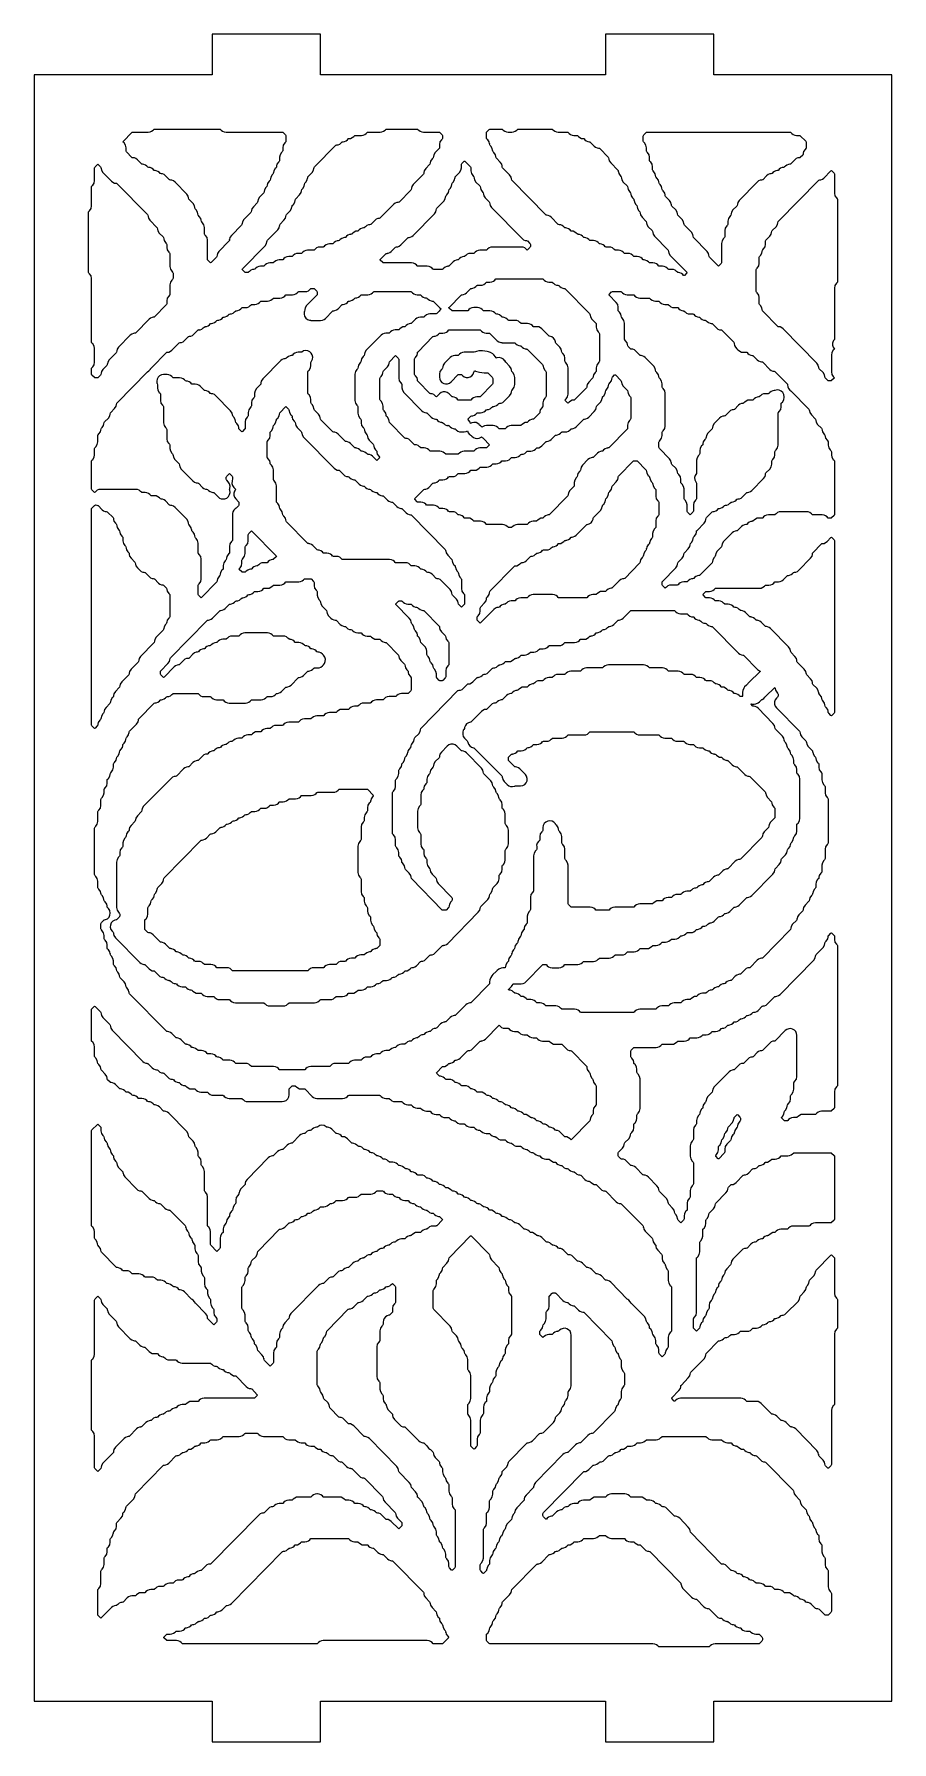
# Model space of a CAD drawing. Header units: millimetres. Extents: x 2 to 65, y 2 to 128.
import ezdxf

# ---------------------------------------------------------------- set-up
doc = ezdxf.new("R2010")
doc.units = ezdxf.units.MM
doc.layers.add('CUT', color=1, linetype='Continuous')

msp = doc.modelspace()

# ---------------------------------------------------------------- linework, layer by layer
at = {"layer": 'CUT'}
for points in [[(44.134, 2), (52.134, 2), (52.134, 5), (65.2679, 5), (65.2679, 125), (52.134, 125), (52.134, 128), (44.134, 128), (44.134, 125), (23.134, 125), (23.134, 128), (15.134, 128), (15.134, 125), (2, 125), (2, 5), (15.134, 5), (15.134, 2), (23.134, 2), (23.134, 5), (44.134, 5)], [(9.2142, 120.7411), (9.2392, 120.7605), (9.2706, 120.7647), (10.4153, 120.7647), (10.5461, 120.7821), (10.6678, 120.8331), (10.7719, 120.9142), (10.833, 120.9764), (10.8579, 120.9958), (10.8893, 121), (15.6792, 121), (15.7106, 120.9958), (15.7356, 120.9764), (15.7967, 120.9142), (15.9008, 120.8331), (16.0225, 120.7821), (16.1533, 120.7647), (20.3042, 120.7647), (20.3355, 120.7605), (20.3605, 120.7411), (20.5344, 120.5641), (20.5597, 120.5258), (20.5685, 120.4807), (20.5685, 120.1075), (20.5597, 120.0625), (20.5344, 120.0241), (20.4807, 119.9694), (20.3745, 119.8083), (20.3373, 119.619), (20.3373, 119.4016), (20.3284, 119.3566), (20.3032, 119.3182), (20.2494, 119.2635), (20.1433, 119.1024), (20.106, 118.9131), (20.106, 118.6958), (20.0972, 118.6507), (20.0719, 118.6123), (20.0182, 118.5577), (19.912, 118.3965), (19.8876, 118.2723), (19.8842, 118.273), (19.8659, 118.1801), (19.8407, 118.1417), (19.7869, 118.0871), (19.6808, 117.9259), (19.6564, 117.8017), (19.6529, 117.8024), (19.6347, 117.7095), (19.6094, 117.6712), (19.5557, 117.6165), (19.4495, 117.4554), (19.4251, 117.3311), (19.4217, 117.3318), (19.4034, 117.2389), (19.3782, 117.2006), (19.3245, 117.1459), (19.2183, 116.9848), (19.1939, 116.8605), (19.1905, 116.8612), (19.1722, 116.7683), (19.1469, 116.73), (19.0932, 116.6753), (18.987, 116.5142), (18.9626, 116.3899), (18.9592, 116.3906), (18.9409, 116.2977), (18.9157, 116.2594), (18.6307, 115.9694), (18.5246, 115.8083), (18.5001, 115.684), (18.4967, 115.6847), (18.4785, 115.5919), (18.4532, 115.5535), (18.1682, 115.2635), (18.0621, 115.1024), (18.0376, 114.9782), (18.0342, 114.9788), (18.016, 114.886), (17.9907, 114.8476), (17.4745, 114.3224), (17.3683, 114.1612), (17.3439, 114.037), (17.3405, 114.0377), (17.3222, 113.9448), (17.297, 113.9064), (16.5495, 113.1459), (16.4433, 112.9848), (16.4189, 112.8605), (16.4155, 112.8612), (16.3972, 112.7683), (16.372, 112.73), (15.6245, 111.9694), (15.5183, 111.8083), (15.4939, 111.684), (15.4905, 111.6847), (15.4722, 111.5919), (15.447, 111.5535), (15.0465, 111.146), (15.0186, 111.1255), (14.9907, 111.146), (14.8215, 111.3182), (14.7962, 111.3566), (14.7874, 111.4016), (14.7874, 112.7954), (14.7501, 112.9848), (14.644, 113.1459), (14.5903, 113.2006), (14.565, 113.2389), (14.5561, 113.284), (14.5561, 113.7366), (14.5189, 113.9259), (14.4127, 114.0871), (14.359, 114.1417), (14.3337, 114.1801), (14.3155, 114.273), (14.3121, 114.2723), (14.2876, 114.3965), (14.1815, 114.5577), (14.1278, 114.6123), (14.1025, 114.6507), (14.0842, 114.7435), (14.0808, 114.7429), (14.0564, 114.8671), (13.9502, 115.0283), (13.8965, 115.0829), (13.8712, 115.1213), (13.853, 115.2141), (13.8496, 115.2135), (13.8252, 115.3377), (13.719, 115.4988), (13.434, 115.7888), (13.4088, 115.8272), (13.3905, 115.92), (13.3871, 115.9193), (13.3627, 116.0436), (13.2565, 116.2047), (12.3906, 117.0858), (12.2865, 117.1669), (12.1648, 117.2179), (12.0782, 117.2294), (12.0784, 117.2309), (12.0142, 117.2395), (11.9892, 117.2589), (11.6969, 117.5564), (11.5928, 117.6374), (11.4711, 117.6885), (11.3845, 117.7), (11.3847, 117.7015), (11.3204, 117.7101), (11.2954, 117.7295), (11.2344, 117.7916), (11.1303, 117.8727), (11.0086, 117.9238), (10.922, 117.9353), (10.9222, 117.9368), (10.8579, 117.9454), (10.833, 117.9648), (10.7719, 118.0269), (10.6678, 118.108), (10.5461, 118.1591), (10.4595, 118.1706), (10.4597, 118.1721), (10.3954, 118.1806), (10.3705, 118.2001), (10.3094, 118.2622), (10.2053, 118.3433), (10.0836, 118.3944), (9.997, 118.4059), (9.9972, 118.4074), (9.9329, 118.4159), (9.908, 118.4354), (9.6157, 118.7328), (9.5115, 118.8139), (9.3899, 118.8649), (9.3032, 118.8765), (9.3034, 118.878), (9.2392, 118.8865), (9.2142, 118.906), (8.8091, 119.3182), (8.7838, 119.3566), (8.775, 119.4016), (8.775, 119.619), (8.7377, 119.8083), (8.6316, 119.9694), (8.571, 120.0311), (8.5511, 120.0588), (8.571, 120.0866)], [(19.0377, 112.3835), (19.1438, 112.5446), (19.1683, 112.6689), (19.1717, 112.6682), (19.1899, 112.7611), (19.2152, 112.7994), (19.9627, 113.56), (20.0688, 113.7211), (20.0932, 113.8454), (20.0966, 113.8447), (20.1149, 113.9375), (20.1402, 113.9759), (20.4251, 114.2659), (20.5313, 114.427), (20.5557, 114.5512), (20.5591, 114.5506), (20.5774, 114.6434), (20.6027, 114.6818), (20.8876, 114.9717), (20.9938, 115.1329), (21.0182, 115.2571), (21.0216, 115.2565), (21.0399, 115.3493), (21.0652, 115.3877), (21.1189, 115.4423), (21.225, 115.6035), (21.2495, 115.7277), (21.2529, 115.727), (21.2711, 115.8199), (21.2964, 115.8583), (21.5814, 116.1482), (21.6875, 116.3094), (21.712, 116.4336), (21.7154, 116.4329), (21.7336, 116.5258), (21.7589, 116.5641), (21.8126, 116.6188), (21.9188, 116.7799), (21.9432, 116.9042), (21.9466, 116.9035), (21.9649, 116.9964), (21.9902, 117.0347), (22.0439, 117.0894), (22.15, 117.2505), (22.1745, 117.3748), (22.1779, 117.3741), (22.1961, 117.467), (22.2214, 117.5053), (22.5064, 117.7953), (22.6125, 117.9564), (22.637, 118.0807), (22.6404, 118.08), (22.6586, 118.1728), (22.6839, 118.2112), (24.2453, 119.7999), (24.2702, 119.8194), (24.3345, 119.8279), (24.3343, 119.8294), (24.4209, 119.8409), (24.5426, 119.892), (24.6467, 119.9731), (24.7078, 120.0352), (24.7327, 120.0546), (24.797, 120.0632), (24.7968, 120.0647), (24.8834, 120.0762), (25.0051, 120.1273), (25.1092, 120.2084), (25.1702, 120.2705), (25.1952, 120.2899), (25.2595, 120.2985), (25.2593, 120.3), (25.3459, 120.3115), (25.4676, 120.3626), (25.5717, 120.4436), (25.6327, 120.5058), (25.6577, 120.5252), (25.6891, 120.5294), (26.1401, 120.5294), (26.2709, 120.5468), (26.3926, 120.5979), (26.4967, 120.6789), (26.5577, 120.7411), (26.5827, 120.7605), (26.6141, 120.7647), (27.5275, 120.7647), (27.6583, 120.7821), (27.78, 120.8331), (27.8841, 120.9142), (27.9452, 120.9764), (27.9702, 120.9958), (28.0016, 121), (30.2478, 121), (30.2791, 120.9958), (30.3041, 120.9764), (30.3652, 120.9142), (30.4693, 120.8331), (30.591, 120.7821), (30.7218, 120.7647), (31.8665, 120.7647), (31.8979, 120.7605), (31.9229, 120.7411), (32.0967, 120.5641), (32.122, 120.5258), (32.1309, 120.4807), (32.1309, 120.3428), (32.122, 120.2977), (32.0967, 120.2594), (32.043, 120.2047), (31.9369, 120.0436), (31.8996, 119.8543), (31.8996, 119.6369), (31.8908, 119.5919), (31.8655, 119.5535), (31.5805, 119.2635), (31.4744, 119.1024), (31.4499, 118.9782), (31.4465, 118.9788), (31.4283, 118.886), (31.403, 118.8476), (31.3493, 118.793), (31.2431, 118.6318), (31.2187, 118.5076), (31.2153, 118.5082), (31.197, 118.4154), (31.1717, 118.377), (30.8868, 118.0871), (30.7806, 117.9259), (30.7562, 117.8017), (30.7528, 117.8024), (30.7345, 117.7095), (30.7093, 117.6712), (29.9618, 116.9106), (29.8556, 116.7495), (29.8312, 116.6252), (29.8278, 116.6259), (29.8095, 116.533), (29.7843, 116.4947), (28.9166, 115.6119), (28.8917, 115.5924), (28.8274, 115.5839), (28.8276, 115.5824), (28.741, 115.5708), (28.6193, 115.5198), (28.5152, 115.4387), (27.5292, 114.4354), (27.5042, 114.4159), (27.44, 114.4074), (27.4402, 114.4059), (27.3535, 114.3944), (27.2318, 114.3433), (27.1277, 114.2622), (26.8354, 113.9648), (26.8104, 113.9454), (26.7462, 113.9368), (26.7464, 113.9353), (26.6598, 113.9238), (26.5381, 113.8727), (26.434, 113.7916), (26.3729, 113.7295), (26.348, 113.7101), (26.2837, 113.7015), (26.2839, 113.7), (26.1973, 113.6885), (26.0756, 113.6374), (25.9715, 113.5564), (25.9104, 113.4942), (25.8855, 113.4748), (25.8212, 113.4662), (25.8214, 113.4647), (25.7348, 113.4532), (25.6131, 113.4021), (25.509, 113.3211), (25.4479, 113.2589), (25.423, 113.2395), (25.3587, 113.2309), (25.3589, 113.2294), (25.2723, 113.2179), (25.1506, 113.1669), (25.0465, 113.0858), (24.9855, 113.0236), (24.9605, 113.0042), (24.8962, 112.9956), (24.8964, 112.9941), (24.8098, 112.9826), (24.6881, 112.9316), (24.584, 112.8505), (24.523, 112.7883), (24.498, 112.7689), (24.4338, 112.7603), (24.434, 112.7588), (24.3473, 112.7473), (24.2256, 112.6963), (24.1215, 112.6152), (24.0605, 112.553), (24.0355, 112.5336), (24.0041, 112.5294), (23.7844, 112.5294), (23.6536, 112.512), (23.5319, 112.461), (23.4278, 112.3799), (23.3667, 112.3177), (23.3417, 112.2983), (23.3104, 112.2941), (23.0907, 112.2941), (22.9599, 112.2767), (22.8382, 112.2257), (22.7341, 112.1446), (22.673, 112.0825), (22.648, 112.063), (22.6166, 112.0588), (22.1657, 112.0588), (22.0349, 112.0414), (21.9132, 111.9904), (21.8091, 111.9093), (21.748, 111.8472), (21.723, 111.8277), (21.6916, 111.8235), (21.4719, 111.8235), (21.3411, 111.8061), (21.2194, 111.7551), (21.1153, 111.674), (21.0543, 111.6119), (21.0293, 111.5924), (20.9979, 111.5882), (20.7782, 111.5882), (20.6474, 111.5708), (20.5257, 111.5198), (20.4216, 111.4387), (20.3605, 111.3766), (20.3355, 111.3571), (20.3042, 111.3529), (20.0845, 111.3529), (19.9536, 111.3355), (19.832, 111.2845), (19.7278, 111.2034), (19.6668, 111.1413), (19.6418, 111.1218), (19.6104, 111.1176), (19.3907, 111.1176), (19.2599, 111.1002), (19.1382, 111.0492), (19.0341, 110.9681), (18.973, 110.906), (18.9481, 110.8865), (18.9167, 110.8824), (18.697, 110.8824), (18.5662, 110.8649), (18.4445, 110.8139), (18.3404, 110.7328), (18.2793, 110.6707), (18.2543, 110.6512), (18.1901, 110.6427), (18.1903, 110.6412), (18.1037, 110.6296), (17.982, 110.5786), (17.8779, 110.4975), (17.8168, 110.4354), (17.7918, 110.4159), (17.7604, 110.4118), (17.5955, 110.4118), (17.5641, 110.4159), (17.5391, 110.4354), (17.3584, 110.6193), (17.3385, 110.6471), (17.3584, 110.6748)], [(35.4562, 120.2047), (35.4025, 120.2594), (35.3772, 120.2977), (35.3683, 120.3428), (35.3683, 120.716), (35.3772, 120.7611), (35.4025, 120.7994), (35.5763, 120.9764), (35.6013, 120.9958), (35.6327, 121), (36.4914, 121), (36.5228, 120.9958), (36.5478, 120.9764), (36.6088, 120.9142), (36.713, 120.8331), (36.8347, 120.7821), (36.9655, 120.7647), (37.2399, 120.7647), (37.3707, 120.7821), (37.4924, 120.8331), (37.5965, 120.9142), (37.6576, 120.9764), (37.6825, 120.9958), (37.7139, 121), (40.1914, 121), (40.2228, 120.9958), (40.2477, 120.9764), (40.3088, 120.9142), (40.4129, 120.8331), (40.5346, 120.7821), (40.6654, 120.7647), (41.3476, 120.7647), (41.379, 120.7605), (41.404, 120.7411), (41.465, 120.6789), (41.5691, 120.5979), (41.6908, 120.5468), (41.8216, 120.5294), (42.0413, 120.5294), (42.0727, 120.5252), (42.0977, 120.5058), (42.1588, 120.4436), (42.2629, 120.3626), (42.3846, 120.3115), (42.4712, 120.3), (42.471, 120.2985), (42.5352, 120.2899), (42.5602, 120.2705), (42.6213, 120.2084), (42.7254, 120.1273), (42.8471, 120.0762), (42.9337, 120.0647), (42.9335, 120.0632), (42.9977, 120.0546), (43.0227, 120.0352), (43.315, 119.7378), (43.4191, 119.6567), (43.5408, 119.6056), (43.6274, 119.5941), (43.6272, 119.5926), (43.6915, 119.5841), (43.7164, 119.5646), (44.3528, 118.9171), (44.3781, 118.8787), (44.3963, 118.7859), (44.3997, 118.7865), (44.4242, 118.6623), (44.5303, 118.5012), (45.0465, 117.9759), (45.0718, 117.9375), (45.0901, 117.8447), (45.0935, 117.8454), (45.1179, 117.7211), (45.2241, 117.56), (45.2778, 117.5053), (45.3031, 117.467), (45.3213, 117.3741), (45.3247, 117.3748), (45.3492, 117.2505), (45.4553, 117.0894), (45.7403, 116.7994), (45.7656, 116.7611), (45.7838, 116.6682), (45.7872, 116.6689), (45.8117, 116.5446), (45.9178, 116.3835), (45.9715, 116.3288), (45.9968, 116.2905), (46.0151, 116.1976), (46.0185, 116.1983), (46.0429, 116.0741), (46.1491, 115.9129), (46.2028, 115.8583), (46.2281, 115.8199), (46.2463, 115.727), (46.2497, 115.7277), (46.2742, 115.6035), (46.3803, 115.4423), (46.434, 115.3877), (46.4593, 115.3493), (46.4776, 115.2565), (46.481, 115.2571), (46.5054, 115.1329), (46.6116, 114.9717), (46.6653, 114.9171), (46.6905, 114.8787), (46.7088, 114.7859), (46.7122, 114.7865), (46.7366, 114.6623), (46.8428, 114.5012), (47.1278, 114.2112), (47.153, 114.1728), (47.1713, 114.08), (47.1747, 114.0807), (47.1991, 113.9564), (47.3053, 113.7953), (47.5903, 113.5053), (47.6155, 113.467), (47.6338, 113.3741), (47.6372, 113.3748), (47.6616, 113.2505), (47.7678, 113.0894), (48.7465, 112.0936), (48.7718, 112.0552), (48.79, 111.9623), (48.7934, 111.963), (48.8179, 111.8388), (48.924, 111.6776), (50.1408, 110.4395), (50.1607, 110.4118), (50.1408, 110.384), (49.9648, 110.2048), (49.9369, 110.1843), (49.909, 110.2048), (49.8526, 110.2622), (49.7485, 110.3433), (49.6268, 110.3944), (49.5401, 110.4059), (49.5403, 110.4074), (49.4761, 110.4159), (49.4511, 110.4354), (49.3901, 110.4975), (49.286, 110.5786), (49.1643, 110.6296), (49.0335, 110.6471), (48.8138, 110.6471), (48.7824, 110.6512), (48.7574, 110.6707), (48.6963, 110.7328), (48.5922, 110.8139), (48.4705, 110.8649), (48.3397, 110.8824), (48.12, 110.8824), (48.0886, 110.8865), (48.0637, 110.906), (48.0026, 110.9681), (47.8985, 111.0492), (47.7768, 111.1002), (47.646, 111.1176), (47.4263, 111.1176), (47.3949, 111.1218), (47.3699, 111.1413), (47.3089, 111.2034), (47.2048, 111.2845), (47.0831, 111.3355), (46.9964, 111.3471), (46.9966, 111.3486), (46.9324, 111.3571), (46.9074, 111.3766), (46.8464, 111.4387), (46.7423, 111.5198), (46.6206, 111.5708), (46.4898, 111.5882), (46.2701, 111.5882), (46.2387, 111.5924), (46.2137, 111.6119), (46.1526, 111.674), (46.0485, 111.7551), (45.9268, 111.8061), (45.796, 111.8235), (45.5763, 111.8235), (45.5449, 111.8277), (45.52, 111.8472), (45.4589, 111.9093), (45.3548, 111.9904), (45.2331, 112.0414), (45.1023, 112.0588), (44.8826, 112.0588), (44.8512, 112.063), (44.8262, 112.0825), (44.7651, 112.1446), (44.661, 112.2257), (44.5393, 112.2767), (44.4085, 112.2941), (44.1888, 112.2941), (44.1574, 112.2983), (44.1325, 112.3177), (44.0714, 112.3799), (43.9673, 112.461), (43.8456, 112.512), (43.759, 112.5235), (43.7592, 112.525), (43.695, 112.5336), (43.67, 112.553), (43.6089, 112.6152), (43.5048, 112.6963), (43.3831, 112.7473), (43.2523, 112.7647), (43.0326, 112.7647), (43.0012, 112.7689), (42.9762, 112.7883), (42.9152, 112.8505), (42.8111, 112.9316), (42.6894, 112.9826), (42.6027, 112.9941), (42.603, 112.9956), (42.5387, 113.0042), (42.5137, 113.0236), (42.4527, 113.0858), (42.3486, 113.1669), (42.2269, 113.2179), (42.1403, 113.2294), (42.1405, 113.2309), (42.0762, 113.2395), (42.0513, 113.2589), (41.9902, 113.3211), (41.8861, 113.4021), (41.7644, 113.4532), (41.6778, 113.4647), (41.678, 113.4662), (41.6137, 113.4748), (41.5888, 113.4942), (41.5277, 113.5564), (41.4236, 113.6374), (41.3019, 113.6885), (41.2153, 113.7), (41.2155, 113.7015), (41.1512, 113.7101), (41.1263, 113.7295), (41.0652, 113.7916), (40.9611, 113.8727), (40.8394, 113.9238), (40.7528, 113.9353), (40.753, 113.9368), (40.6887, 113.9454), (40.6638, 113.9648), (40.1402, 114.4975), (40.0361, 114.5786), (39.9144, 114.6296), (39.8278, 114.6412), (39.828, 114.6427), (39.7638, 114.6512), (39.7388, 114.6707), (37.2524, 117.2006), (37.2272, 117.2389), (37.2089, 117.3318), (37.2055, 117.3311), (37.1811, 117.4554), (37.0749, 117.6165), (36.5587, 118.1417), (36.5334, 118.1801), (36.5152, 118.273), (36.5118, 118.2723), (36.4873, 118.3965), (36.3812, 118.5577), (36.0962, 118.8476), (36.0709, 118.886), (36.0527, 118.9788), (36.0493, 118.9782), (36.0248, 119.1024), (35.9187, 119.2635), (35.865, 119.3182), (35.8397, 119.3566), (35.8214, 119.4494), (35.818, 119.4488), (35.7936, 119.573), (35.6874, 119.7341), (35.6337, 119.7888), (35.6084, 119.8272), (35.5902, 119.92), (35.5868, 119.9193), (35.5623, 120.0436)], [(57.7661, 120.7647), (57.7975, 120.7605), (57.8225, 120.7411), (57.8835, 120.6789), (57.9876, 120.5979), (58.1093, 120.5468), (58.2401, 120.5294), (58.4599, 120.5294), (58.4912, 120.5252), (58.5162, 120.5058), (58.9213, 120.0936), (58.9466, 120.0552), (58.9555, 120.0101), (58.9555, 119.6369), (58.9466, 119.5919), (58.9213, 119.5535), (58.8676, 119.4988), (58.7615, 119.3377), (58.737, 119.2135), (58.7336, 119.2141), (58.7154, 119.1213), (58.6901, 119.0829), (58.5162, 118.906), (58.4912, 118.8865), (58.427, 118.878), (58.4272, 118.8765), (58.3406, 118.8649), (58.2189, 118.8139), (58.1148, 118.7328), (57.8225, 118.4354), (57.7975, 118.4159), (57.7333, 118.4074), (57.7335, 118.4059), (57.6468, 118.3944), (57.5252, 118.3433), (57.421, 118.2622), (57.36, 118.2001), (57.335, 118.1806), (57.2708, 118.1721), (57.271, 118.1706), (57.1844, 118.1591), (57.0627, 118.108), (56.9586, 118.0269), (56.8975, 117.9648), (56.8725, 117.9454), (56.8083, 117.9368), (56.8085, 117.9353), (56.7219, 117.9238), (56.6002, 117.8727), (56.4961, 117.7916), (56.435, 117.7295), (56.41, 117.7101), (56.3458, 117.7015), (56.346, 117.7), (56.2594, 117.6885), (56.1377, 117.6374), (56.0336, 117.5564), (55.7413, 117.2589), (55.7163, 117.2395), (55.652, 117.2309), (55.6523, 117.2294), (55.5656, 117.2179), (55.4439, 117.1669), (55.3398, 117.0858), (54.0114, 115.7341), (53.9053, 115.573), (53.8809, 115.4488), (53.8775, 115.4494), (53.8592, 115.3566), (53.8339, 115.3182), (53.549, 115.0283), (53.4428, 114.8671), (53.4184, 114.7429), (53.415, 114.7435), (53.3967, 114.6507), (53.3714, 114.6123), (53.3177, 114.5577), (53.2116, 114.3965), (53.1743, 114.2072), (53.1743, 113.9899), (53.1655, 113.9448), (53.1402, 113.9064), (53.0865, 113.8518), (52.9803, 113.6906), (52.9431, 113.5013), (52.9431, 113.0487), (52.9342, 113.0036), (52.9089, 112.9653), (52.8552, 112.9106), (52.7491, 112.7495), (52.7118, 112.5601), (52.7118, 111.1663), (52.703, 111.1213), (52.6777, 111.0829), (52.5085, 110.9107), (52.4806, 110.8902), (52.4527, 110.9107), (51.821, 111.5535), (51.7957, 111.5919), (51.7774, 111.6847), (51.774, 111.684), (51.7496, 111.8083), (51.6434, 111.9694), (50.6647, 112.9653), (50.6395, 113.0036), (50.6212, 113.0965), (50.6178, 113.0958), (50.5934, 113.2201), (50.4872, 113.3812), (49.971, 113.9064), (49.9457, 113.9448), (49.9275, 114.0377), (49.9241, 114.037), (49.8996, 114.1612), (49.7935, 114.3224), (49.5085, 114.6123), (49.4832, 114.6507), (49.465, 114.7435), (49.4616, 114.7429), (49.4371, 114.8671), (49.331, 115.0283), (49.046, 115.3182), (49.0207, 115.3566), (49.0025, 115.4494), (48.9991, 115.4488), (48.9746, 115.573), (48.8685, 115.7341), (48.5835, 116.0241), (48.5582, 116.0625), (48.54, 116.1553), (48.5366, 116.1546), (48.5121, 116.2789), (48.406, 116.44), (48.3523, 116.4947), (48.327, 116.533), (48.3087, 116.6259), (48.3053, 116.6252), (48.2809, 116.7495), (48.1747, 116.9106), (48.121, 116.9653), (48.0958, 117.0036), (48.0775, 117.0965), (48.0741, 117.0958), (48.0497, 117.2201), (47.9435, 117.3812), (47.8898, 117.4359), (47.8645, 117.4742), (47.8462, 117.5671), (47.8428, 117.5664), (47.8184, 117.6906), (47.7123, 117.8518), (47.6585, 117.9064), (47.6333, 117.9448), (47.6244, 117.9899), (47.6244, 118.2072), (47.5872, 118.3965), (47.481, 118.5577), (47.4273, 118.6123), (47.402, 118.6507), (47.3932, 118.6958), (47.3932, 118.9131), (47.3559, 119.1024), (47.2498, 119.2635), (47.196, 119.3182), (47.1708, 119.3566), (47.1619, 119.4016), (47.1619, 119.619), (47.1247, 119.8083), (47.0185, 119.9694), (46.9648, 120.0241), (46.9395, 120.0625), (46.9307, 120.1075), (46.9307, 120.4807), (46.9395, 120.5258), (46.9648, 120.5641), (47.1387, 120.7411), (47.1637, 120.7605), (47.195, 120.7647)], [(27.9452, 111.7999), (27.9702, 111.8194), (28.0344, 111.8279), (28.0342, 111.8294), (28.1208, 111.8409), (28.2425, 111.892), (28.3466, 111.9731), (28.6389, 112.2705), (28.6639, 112.2899), (28.7282, 112.2985), (28.728, 112.3), (28.8146, 112.3115), (28.9363, 112.3626), (29.0404, 112.4436), (29.5639, 112.9764), (29.5889, 112.9958), (29.6531, 113.0044), (29.6529, 113.0059), (29.7396, 113.0174), (29.8613, 113.0684), (29.9654, 113.1495), (31.525, 114.7365), (31.6311, 114.8976), (31.6556, 115.0218), (31.659, 115.0212), (31.6772, 115.114), (31.7025, 115.1524), (32.2187, 115.6776), (32.3249, 115.8388), (32.3493, 115.963), (32.3527, 115.9623), (32.371, 116.0552), (32.3963, 116.0936), (32.45, 116.1482), (32.5561, 116.3094), (32.5806, 116.4336), (32.584, 116.4329), (32.6022, 116.5258), (32.6275, 116.5641), (32.6812, 116.6188), (32.7874, 116.7799), (32.8118, 116.9042), (32.8152, 116.9035), (32.8335, 116.9964), (32.8587, 117.0347), (32.9125, 117.0894), (33.0186, 117.2505), (33.0431, 117.3748), (33.0465, 117.3741), (33.0647, 117.467), (33.09, 117.5053), (33.375, 117.7953), (33.4811, 117.9564), (33.5184, 118.1457), (33.5184, 118.3631), (33.5272, 118.4081), (33.5525, 118.4465), (33.7217, 118.6187), (33.7496, 118.6392), (33.7775, 118.6187), (34.178, 118.2112), (34.2032, 118.1728), (34.2121, 118.1278), (34.2121, 117.9105), (34.2493, 117.7211), (34.3555, 117.56), (34.4092, 117.5053), (34.4345, 117.467), (34.4527, 117.3741), (34.4561, 117.3748), (34.4806, 117.2505), (34.5867, 117.0894), (34.8717, 116.7994), (34.897, 116.7611), (34.9152, 116.6682), (34.9186, 116.6689), (34.9431, 116.5446), (35.0492, 116.3835), (35.1029, 116.3288), (35.1282, 116.2905), (35.1465, 116.1976), (35.1499, 116.1983), (35.1743, 116.0741), (35.2805, 115.9129), (35.5654, 115.623), (35.5907, 115.5846), (35.609, 115.4918), (35.6124, 115.4924), (35.6368, 115.3682), (35.743, 115.207), (37.9963, 112.9142), (38.1004, 112.8331), (38.2221, 112.7821), (38.3088, 112.7706), (38.3086, 112.7691), (38.3728, 112.7605), (38.3978, 112.7411), (38.5716, 112.5641), (38.5969, 112.5258), (38.6058, 112.4807), (38.6058, 112.3428), (38.5969, 112.2977), (38.5716, 112.2594), (38.4024, 112.0872), (38.3745, 112.0666), (38.3466, 112.0872), (38.2902, 112.1446), (38.1861, 112.2257), (38.0644, 112.2767), (37.9336, 112.2941), (35.8092, 112.2941), (35.6784, 112.2767), (35.5567, 112.2257), (35.4526, 112.1446), (35.3916, 112.0825), (35.3666, 112.063), (35.3352, 112.0588), (34.8842, 112.0588), (34.7534, 112.0414), (34.6317, 111.9904), (34.5276, 111.9093), (34.4666, 111.8472), (34.4416, 111.8277), (34.4102, 111.8235), (34.1905, 111.8235), (34.0597, 111.8061), (33.938, 111.7551), (33.8339, 111.674), (33.7728, 111.6119), (33.7478, 111.5924), (33.6836, 111.5839), (33.6838, 111.5824), (33.5972, 111.5708), (33.4755, 111.5198), (33.3714, 111.4387), (33.3103, 111.3766), (33.2854, 111.3571), (33.2211, 111.3486), (33.2213, 111.3471), (33.1347, 111.3355), (33.013, 111.2845), (32.9089, 111.2034), (32.6166, 110.906), (32.5916, 110.8865), (32.5274, 110.878), (32.5276, 110.8765), (32.441, 110.8649), (32.3193, 110.8139), (32.2152, 110.7328), (32.1541, 110.6707), (32.1291, 110.6512), (32.0977, 110.6471), (31.4703, 110.6471), (31.4389, 110.6512), (31.4139, 110.6707), (31.3528, 110.7328), (31.2487, 110.8139), (31.127, 110.8649), (30.9962, 110.8824), (30.314, 110.8824), (30.2826, 110.8865), (30.2577, 110.906), (30.1966, 110.9681), (30.0925, 111.0492), (29.9708, 111.1002), (29.84, 111.1176), (27.7703, 111.1176), (27.7389, 111.1218), (27.714, 111.1413), (27.5332, 111.3252), (27.5133, 111.3529), (27.5332, 111.3807)], [(6.2654, 102.8476), (6.2401, 102.886), (6.2312, 102.9311), (6.2312, 103.3042), (6.2401, 103.3493), (6.2654, 103.3877), (6.3191, 103.4423), (6.4253, 103.6035), (6.4625, 103.7928), (6.4625, 104.7954), (6.4253, 104.9848), (6.3191, 105.1459), (6.2654, 105.2006), (6.2401, 105.2389), (6.2312, 105.284), (6.2312, 109.9719), (6.194, 110.1612), (6.0879, 110.3224), (6.0341, 110.377), (6.0089, 110.4154), (6, 110.4605), (6, 114.8337), (6.0089, 114.8787), (6.0341, 114.9171), (6.0879, 114.9717), (6.194, 115.1329), (6.2312, 115.3222), (6.2312, 116.716), (6.2401, 116.7611), (6.2654, 116.7994), (6.3191, 116.8541), (6.4253, 117.0152), (6.4625, 117.2046), (6.4625, 118.1278), (6.4714, 118.1728), (6.4966, 118.2112), (6.6659, 118.3834), (6.6937, 118.4039), (6.7216, 118.3834), (6.8909, 118.2112), (6.9161, 118.1728), (6.9344, 118.08), (6.9378, 118.0807), (6.9622, 117.9564), (7.0684, 117.7953), (7.703, 117.1495), (7.8071, 117.0684), (7.9288, 117.0174), (8.0154, 117.0059), (8.0152, 117.0044), (8.0795, 116.9958), (8.1044, 116.9764), (10.3596, 114.6818), (10.3848, 114.6434), (10.4031, 114.5506), (10.4065, 114.5512), (10.4309, 114.427), (10.5371, 114.2659), (11.0533, 113.7406), (11.0786, 113.7023), (11.0968, 113.6094), (11.1002, 113.6101), (11.1247, 113.4858), (11.2308, 113.3247), (11.5158, 113.0347), (11.5411, 112.9964), (11.5593, 112.9035), (11.5627, 112.9042), (11.5872, 112.7799), (11.6933, 112.6188), (11.747, 112.5641), (11.7723, 112.5258), (11.7812, 112.4807), (11.7812, 112.2634), (11.8184, 112.0741), (11.9246, 111.9129), (11.9783, 111.8583), (12.0035, 111.8199), (12.0124, 111.7748), (12.0124, 110.8516), (12.0496, 110.6623), (12.1558, 110.5012), (12.2095, 110.4465), (12.2348, 110.4081), (12.2437, 110.3631), (12.2437, 109.9899), (12.2348, 109.9448), (12.2095, 109.9064), (12.1558, 109.8518), (12.0496, 109.6906), (12.0124, 109.5013), (12.0124, 108.8134), (12.0035, 108.7683), (11.9783, 108.73), (11.9246, 108.6753), (11.8184, 108.5142), (11.7812, 108.3248), (11.7812, 108.1075), (11.7723, 108.0625), (11.747, 108.0241), (10.8794, 107.1413), (10.8544, 107.1218), (10.7902, 107.1133), (10.7904, 107.1118), (10.7038, 107.1002), (10.5821, 107.0492), (10.478, 106.9681), (9.4919, 105.9648), (9.4669, 105.9454), (9.4027, 105.9368), (9.4029, 105.9353), (9.3163, 105.9238), (9.1946, 105.8727), (9.0905, 105.7916), (8.2246, 104.9106), (8.1185, 104.7495), (8.094, 104.6252), (8.0906, 104.6259), (8.0724, 104.533), (8.0471, 104.4947), (7.5309, 103.9694), (7.4247, 103.8083), (7.4003, 103.684), (7.3969, 103.6847), (7.3786, 103.5919), (7.3533, 103.5535), (7.0684, 103.2635), (6.9622, 103.1024), (6.9378, 102.9782), (6.9344, 102.9788), (6.9161, 102.886), (6.8909, 102.8476), (6.717, 102.6707), (6.692, 102.6512), (6.6606, 102.6471), (6.4956, 102.6471), (6.4642, 102.6512), (6.4393, 102.6707)], [(55.7269, 112.0552), (55.7522, 112.0936), (55.8059, 112.1482), (55.912, 112.3094), (55.9493, 112.4987), (55.9493, 112.716), (55.9581, 112.7611), (55.9834, 112.7994), (56.2684, 113.0894), (56.3745, 113.2505), (56.399, 113.3748), (56.4024, 113.3741), (56.4206, 113.467), (56.4459, 113.5053), (56.7309, 113.7953), (56.837, 113.9564), (56.8615, 114.0807), (56.8649, 114.08), (56.8831, 114.1728), (56.9084, 114.2112), (59.8572, 117.2117), (59.8822, 117.2311), (59.9464, 117.2397), (59.9462, 117.2412), (60.0329, 117.2527), (60.1546, 117.3037), (60.2587, 117.3848), (60.7776, 117.9128), (60.8055, 117.9334), (60.8333, 117.9128), (61.0026, 117.7406), (61.0278, 117.7023), (61.0367, 117.6572), (61.0367, 116.2634), (61.0739, 116.0741), (61.1801, 115.9129), (61.2338, 115.8583), (61.2591, 115.8199), (61.2679, 115.7748), (61.2679, 109.7546), (61.2591, 109.7095), (61.2338, 109.6712), (61.1801, 109.6165), (61.0739, 109.4554), (61.0367, 109.266), (61.0367, 105.5193), (61.0278, 105.4742), (60.9758, 105.3952), (60.98, 105.3924), (60.9442, 105.3423), (60.8969, 105.195), (60.8969, 105.0403), (60.9442, 104.893), (60.9912, 104.8273), (60.9868, 104.8241), (61.0293, 104.7647), (61.0094, 104.737), (60.9488, 104.6753), (60.8427, 104.5142), (60.8055, 104.3248), (60.8055, 103.0869), (60.8427, 102.8976), (60.9488, 102.7365), (61.0094, 102.6748), (61.0293, 102.6471), (61.0094, 102.6193), (60.8287, 102.4354), (60.8037, 102.4159), (60.7723, 102.4118), (60.6073, 102.4118), (60.576, 102.4159), (60.551, 102.4354), (60.3771, 102.6123), (60.3518, 102.6507), (60.3336, 102.7435), (60.3302, 102.7429), (60.3057, 102.8671), (60.1996, 103.0283), (59.9146, 103.3182), (59.8893, 103.3566), (59.8711, 103.4494), (59.8677, 103.4488), (59.8432, 103.573), (59.7371, 103.7341), (57.2525, 106.2622), (57.1484, 106.3433), (57.0267, 106.3944), (56.94, 106.4059), (56.9402, 106.4074), (56.876, 106.4159), (56.851, 106.4354), (55.7522, 107.5535), (55.7269, 107.5919), (55.7086, 107.6847), (55.7052, 107.684), (55.6808, 107.8083), (55.5746, 107.9694), (55.5209, 108.0241), (55.4956, 108.0625), (55.4868, 108.1075), (55.4868, 108.5601), (55.4495, 108.7495), (55.3434, 108.9106), (55.2897, 108.9653), (55.2644, 109.0036), (55.2555, 109.0487), (55.2555, 110.5984), (55.2644, 110.6434), (55.2897, 110.6818), (55.3434, 110.7365), (55.4495, 110.8976), (55.4868, 111.0869), (55.4868, 111.5395), (55.4956, 111.5846), (55.5209, 111.623), (55.5746, 111.6776), (55.6808, 111.8388), (55.7052, 111.963), (55.7086, 111.9623)], [(33.4951, 108.7411), (33.5201, 108.7605), (33.5843, 108.7691), (33.5841, 108.7706), (33.6708, 108.7821), (33.7924, 108.8331), (33.8966, 108.9142), (34.1889, 109.2117), (34.2138, 109.2311), (34.2781, 109.2397), (34.2779, 109.2412), (34.3645, 109.2527), (34.4862, 109.3037), (34.5903, 109.3848), (34.6514, 109.447), (34.6763, 109.4664), (34.7077, 109.4706), (34.9274, 109.4706), (35.0582, 109.488), (35.1799, 109.539), (35.284, 109.6201), (35.3451, 109.6823), (35.3701, 109.7017), (35.4015, 109.7059), (35.6212, 109.7059), (35.752, 109.7233), (35.8737, 109.7743), (35.9778, 109.8554), (36.0388, 109.9175), (36.0638, 109.937), (36.0952, 109.9412), (39.4976, 109.9412), (39.529, 109.937), (39.554, 109.9175), (39.6151, 109.8554), (39.7192, 109.7743), (39.8409, 109.7233), (39.9717, 109.7059), (40.1914, 109.7059), (40.2228, 109.7017), (40.2477, 109.6823), (40.3088, 109.6201), (40.4129, 109.539), (40.5346, 109.488), (40.6212, 109.4765), (40.621, 109.475), (40.6852, 109.4664), (40.7102, 109.447), (40.7713, 109.3848), (40.8754, 109.3037), (40.9971, 109.2527), (41.0837, 109.2412), (41.0835, 109.2397), (41.1477, 109.2311), (41.1727, 109.2117), (42.9653, 107.3877), (42.9906, 107.3493), (43.0089, 107.2565), (43.0123, 107.2571), (43.0367, 107.1329), (43.1429, 106.9717), (43.4278, 106.6818), (43.4531, 106.6434), (43.462, 106.5984), (43.462, 106.381), (43.4992, 106.1917), (43.6053, 106.0306), (43.6591, 105.9759), (43.6843, 105.9375), (43.6932, 105.8925), (43.6932, 103.8722), (43.6843, 103.8272), (43.6591, 103.7888), (43.6053, 103.7341), (43.4992, 103.573), (43.462, 103.3837), (43.462, 103.1663), (43.4531, 103.1213), (43.4278, 103.0829), (43.3741, 103.0283), (43.2679, 102.8671), (43.2435, 102.7429), (43.2401, 102.7435), (43.2218, 102.6507), (43.1966, 102.6123), (42.9116, 102.3224), (42.8055, 102.1612), (42.781, 102.037), (42.7776, 102.0377), (42.7594, 101.9448), (42.7341, 101.9064), (41.8665, 101.0236), (41.8415, 101.0042), (41.7773, 100.9956), (41.7775, 100.9941), (41.6908, 100.9826), (41.5691, 100.9316), (41.465, 100.8505), (41.4086, 100.7931), (41.3807, 100.7725), (41.3528, 100.7931), (41.1768, 100.9722), (41.1569, 101), (41.1768, 101.0278), (41.2373, 101.0894), (41.3435, 101.2505), (41.3807, 101.4399), (41.3807, 103.3837), (41.3435, 103.573), (41.2373, 103.7341), (41.1836, 103.7888), (41.1584, 103.8272), (41.1495, 103.8722), (41.1495, 104.0895), (41.1123, 104.2789), (41.0061, 104.44), (40.9524, 104.4947), (40.9271, 104.533), (40.9088, 104.6259), (40.9054, 104.6252), (40.881, 104.7495), (40.7749, 104.9106), (40.4899, 105.2006), (40.4646, 105.2389), (40.4513, 105.3067), (40.3982, 105.4522), (40.3031, 105.5745), (40.1752, 105.6619), (40.0267, 105.7058), (39.995, 105.7101), (39.97, 105.7295), (39.4465, 106.2622), (39.3424, 106.3433), (39.2207, 106.3944), (39.0899, 106.4118), (38.8702, 106.4118), (38.8388, 106.4159), (38.8138, 106.4354), (38.7527, 106.4975), (38.6486, 106.5786), (38.5269, 106.6296), (38.3961, 106.6471), (37.9452, 106.6471), (37.9138, 106.6512), (37.8888, 106.6707), (37.8277, 106.7328), (37.7236, 106.8139), (37.6019, 106.8649), (37.4711, 106.8824), (37.0202, 106.8824), (36.9888, 106.8865), (36.9638, 106.906), (36.9028, 106.9681), (36.7987, 107.0492), (36.677, 107.1002), (36.5903, 107.1118), (36.5905, 107.1133), (36.5263, 107.1218), (36.5013, 107.1413), (36.4403, 107.2034), (36.3362, 107.2845), (36.2145, 107.3355), (36.1278, 107.3471), (36.128, 107.3486), (36.0638, 107.3571), (36.0388, 107.3766), (35.9778, 107.4387), (35.8737, 107.5198), (35.752, 107.5708), (35.6212, 107.5882), (35.1702, 107.5882), (35.1388, 107.5924), (35.1139, 107.6119), (35.0528, 107.674), (34.9487, 107.7551), (34.827, 107.8061), (34.6962, 107.8235), (34.4217, 107.8235), (34.2909, 107.8061), (34.1692, 107.7551), (34.0651, 107.674), (34.0041, 107.6119), (33.9791, 107.5924), (33.9477, 107.5882), (32.8577, 107.5882), (32.8264, 107.5924), (32.8014, 107.6119), (32.6978, 107.7172), (32.5796, 107.8063), (32.5707, 107.8095), (32.6031, 107.8334)], [(6.2654, 94.377), (6.2401, 94.4154), (6.2312, 94.4605), (6.2312, 96.4807), (6.2401, 96.5258), (6.2654, 96.5641), (6.3191, 96.6188), (6.4253, 96.7799), (6.4625, 96.9693), (6.4625, 97.4219), (6.4714, 97.467), (6.4966, 97.5053), (6.5503, 97.56), (6.6565, 97.7211), (6.6937, 97.9105), (6.6937, 98.3631), (6.7026, 98.4081), (6.7279, 98.4465), (6.7816, 98.5012), (6.8878, 98.6623), (6.9122, 98.7865), (6.9156, 98.7859), (6.9339, 98.8787), (6.9591, 98.9171), (7.0128, 98.9717), (7.119, 99.1329), (7.1434, 99.2571), (7.1468, 99.2565), (7.1651, 99.3493), (7.1904, 99.3877), (7.4753, 99.6776), (7.5815, 99.8388), (7.6059, 99.963), (7.6093, 99.9623), (7.6276, 100.0552), (7.6529, 100.0936), (7.9378, 100.3835), (8.044, 100.5446), (8.0684, 100.6689), (8.0718, 100.6682), (8.0901, 100.7611), (8.1154, 100.7994), (10.3658, 103.0893), (10.4515, 103.1524), (10.4696, 103.1617), (10.5798, 103.2727), (10.5915, 103.2959), (10.6522, 103.3807), (11.7579, 104.5058), (11.7829, 104.5252), (11.8471, 104.5338), (11.8469, 104.5353), (11.9336, 104.5468), (12.0553, 104.5979), (12.1594, 104.6789), (12.6829, 105.2117), (12.7079, 105.2311), (12.7721, 105.2397), (12.7719, 105.2412), (12.8586, 105.2527), (12.9802, 105.3037), (13.0844, 105.3848), (13.3767, 105.6823), (13.4016, 105.7017), (13.4659, 105.7103), (13.4657, 105.7118), (13.5523, 105.7233), (13.674, 105.7743), (13.7781, 105.8554), (14.0704, 106.1528), (14.0954, 106.1723), (14.1596, 106.1808), (14.1594, 106.1824), (14.246, 106.1939), (14.3677, 106.2449), (14.4718, 106.326), (14.5329, 106.3881), (14.5579, 106.4076), (14.6221, 106.4161), (14.6219, 106.4176), (14.7085, 106.4292), (14.8302, 106.4802), (14.9343, 106.5613), (14.9954, 106.6234), (15.0204, 106.6429), (15.0846, 106.6514), (15.0844, 106.6529), (15.171, 106.6645), (15.2927, 106.7155), (15.3968, 106.7966), (15.4579, 106.8587), (15.4829, 106.8782), (15.5471, 106.8867), (15.5469, 106.8882), (15.6335, 106.8998), (15.7552, 106.9508), (15.8593, 107.0319), (15.9204, 107.094), (15.9454, 107.1135), (16.0096, 107.122), (16.0094, 107.1235), (16.096, 107.1351), (16.2177, 107.1861), (16.3218, 107.2672), (16.3829, 107.3293), (16.4079, 107.3488), (16.4721, 107.3573), (16.4719, 107.3588), (16.5585, 107.3704), (16.6802, 107.4214), (16.7843, 107.5025), (16.8454, 107.5646), (16.8703, 107.5841), (16.9346, 107.5926), (16.9344, 107.5941), (17.021, 107.6056), (17.1427, 107.6567), (17.2468, 107.7378), (17.3079, 107.7999), (17.3328, 107.8194), (17.3642, 107.8235), (17.5839, 107.8235), (17.7147, 107.8409), (17.8364, 107.892), (17.9405, 107.9731), (18.0016, 108.0352), (18.0266, 108.0546), (18.058, 108.0588), (18.2777, 108.0588), (18.4085, 108.0762), (18.5302, 108.1273), (18.6343, 108.2084), (18.6953, 108.2705), (18.7203, 108.2899), (18.7517, 108.2941), (19.2027, 108.2941), (19.3335, 108.3115), (19.4552, 108.3626), (19.5593, 108.4436), (19.6203, 108.5058), (19.6453, 108.5252), (19.6767, 108.5294), (20.1276, 108.5294), (20.2584, 108.5468), (20.3801, 108.5979), (20.4842, 108.6789), (20.5453, 108.7411), (20.5703, 108.7605), (20.6017, 108.7647), (21.0526, 108.7647), (21.1834, 108.7821), (21.3051, 108.8331), (21.4092, 108.9142), (21.4703, 108.9764), (21.4953, 108.9958), (21.5267, 109), (21.9776, 109), (22.1084, 109.0174), (22.2301, 109.0684), (22.3342, 109.1495), (22.3953, 109.2117), (22.4203, 109.2311), (22.4516, 109.2353), (22.6166, 109.2353), (22.648, 109.2311), (22.673, 109.2117), (22.8469, 109.0347), (22.8721, 108.9964), (22.881, 108.9513), (22.881, 108.8134), (22.8721, 108.7683), (22.8469, 108.73), (22.0994, 107.9694), (21.9933, 107.8083), (21.9688, 107.684), (21.9654, 107.6847), (21.9364, 107.5371), (21.9232, 107.5074), (21.9081, 107.3456), (21.9458, 107.1875), (22.0321, 107.0498), (22.1581, 106.9471), (22.3104, 106.8902), (22.4185, 106.8869), (22.4185, 106.8824), (23.1338, 106.8824), (23.2647, 106.8998), (23.3863, 106.9508), (23.4905, 107.0319), (24.014, 107.5646), (24.039, 107.5841), (24.1032, 107.5926), (24.103, 107.5941), (24.1896, 107.6056), (24.3113, 107.6567), (24.4154, 107.7378), (24.7078, 108.0352), (24.7327, 108.0546), (24.797, 108.0632), (24.7968, 108.0647), (24.8834, 108.0762), (25.0051, 108.1273), (25.1092, 108.2084), (25.1702, 108.2705), (25.1952, 108.2899), (25.2595, 108.2985), (25.2593, 108.3), (25.3459, 108.3115), (25.4676, 108.3626), (25.5717, 108.4436), (25.6327, 108.5058), (25.6577, 108.5252), (25.7219, 108.5338), (25.7217, 108.5353), (25.8084, 108.5468), (25.9301, 108.5979), (26.0342, 108.6789), (26.0952, 108.7411), (26.1202, 108.7605), (26.1516, 108.7647), (26.6025, 108.7647), (26.7334, 108.7821), (26.855, 108.8331), (26.9592, 108.9142), (27.0202, 108.9764), (27.0452, 108.9958), (27.0766, 109), (29.7853, 109), (29.8167, 108.9958), (29.8416, 108.9764), (29.9027, 108.9142), (30.0068, 108.8331), (30.1285, 108.7821), (30.2593, 108.7647), (30.479, 108.7647), (30.5104, 108.7605), (30.5354, 108.7411), (30.5964, 108.6789), (30.7005, 108.5979), (30.8222, 108.5468), (30.9089, 108.5353), (30.9087, 108.5338), (30.9729, 108.5252), (30.9979, 108.5058), (31.0589, 108.4436), (31.163, 108.3626), (31.2847, 108.3115), (31.3714, 108.3), (31.3712, 108.2985), (31.4354, 108.2899), (31.4604, 108.2705), (31.8899, 107.8334), (32.0137, 107.7422), (31.9237, 107.6418), (31.8655, 107.5535), (31.6916, 107.3766), (31.6666, 107.3571), (31.6352, 107.3529), (31.1843, 107.3529), (31.0535, 107.3355), (30.9318, 107.2845), (30.8277, 107.2034), (30.7666, 107.1413), (30.7416, 107.1218), (30.7103, 107.1176), (30.4906, 107.1176), (30.3597, 107.1002), (30.2381, 107.0492), (30.1339, 106.9681), (29.8416, 106.6707), (29.8167, 106.6512), (29.7524, 106.6427), (29.7526, 106.6412), (29.666, 106.6296), (29.5443, 106.5786), (29.4402, 106.4975), (29.3791, 106.4354), (29.3542, 106.4159), (29.2899, 106.4074), (29.2901, 106.4059), (29.2035, 106.3944), (29.0818, 106.3433), (28.9777, 106.2622), (28.9166, 106.2001), (28.8917, 106.1806), (28.8603, 106.1765), (28.6406, 106.1765), (28.5098, 106.1591), (28.3881, 106.108), (28.284, 106.0269), (28.2229, 105.9648), (28.1979, 105.9454), (28.1665, 105.9412), (27.9468, 105.9412), (27.816, 105.9238), (27.6943, 105.8727), (27.5902, 105.7916), (26.4931, 104.6753), (26.3869, 104.5142), (26.3625, 104.3899), (26.3591, 104.3906), (26.3408, 104.2977), (26.3156, 104.2594), (26.2619, 104.2047), (26.1557, 104.0436), (26.1313, 103.9193), (26.1279, 103.92), (26.1096, 103.8272), (26.0843, 103.7888), (26.0306, 103.7341), (25.9244, 103.573), (25.9, 103.4488), (25.8966, 103.4494), (25.8783, 103.3566), (25.8531, 103.3182), (25.7994, 103.2635), (25.6932, 103.1024), (25.656, 102.9131), (25.656, 100.9693), (25.6932, 100.7799), (25.7994, 100.6188), (25.8531, 100.5641), (25.8783, 100.5258), (25.8872, 100.4807), (25.8872, 100.0281), (25.9244, 99.8388), (26.0306, 99.6776), (26.0843, 99.623), (26.1096, 99.5846), (26.1185, 99.5395), (26.1185, 99.3222), (26.1557, 99.1329), (26.2619, 98.9717), (26.3156, 98.9171), (26.3408, 98.8787), (26.3591, 98.7859), (26.3625, 98.7865), (26.3869, 98.6623), (26.4931, 98.5012), (26.5468, 98.4465), (26.5721, 98.4081), (26.5903, 98.3153), (26.5938, 98.316), (26.6182, 98.1917), (26.7243, 98.0306), (27.0093, 97.7406), (27.0346, 97.7023), (27.0528, 97.6094), (27.0562, 97.6101), (27.0807, 97.4858), (27.1868, 97.3247), (27.2406, 97.27), (27.2658, 97.2317), (27.2841, 97.1388), (27.2875, 97.1395), (27.3119, 97.0152), (27.4181, 96.8541), (27.4787, 96.7925), (27.4985, 96.7647), (27.4787, 96.737), (27.3026, 96.5578), (27.2747, 96.5372), (27.2468, 96.5578), (26.9592, 96.8505), (26.855, 96.9316), (26.7334, 96.9826), (26.6467, 96.9941), (26.6469, 96.9956), (26.5827, 97.0042), (26.5577, 97.0236), (26.4967, 97.0858), (26.3926, 97.1669), (26.2709, 97.2179), (26.1842, 97.2294), (26.1844, 97.2309), (26.1202, 97.2395), (26.0952, 97.2589), (26.0342, 97.3211), (25.9301, 97.4021), (25.8084, 97.4532), (25.7217, 97.4647), (25.7219, 97.4662), (25.6577, 97.4748), (25.6327, 97.4942), (25.3404, 97.7916), (25.2363, 97.8727), (25.1146, 97.9238), (25.028, 97.9353), (25.0282, 97.9368), (24.964, 97.9454), (24.939, 97.9648), (24.4154, 98.4975), (24.3113, 98.5786), (24.1896, 98.6296), (24.103, 98.6412), (24.1032, 98.6427), (24.039, 98.6512), (24.014, 98.6707), (23.1464, 99.5535), (23.1211, 99.5919), (23.1029, 99.6847), (23.0995, 99.684), (23.075, 99.8083), (22.9689, 99.9694), (22.6839, 100.2594), (22.6586, 100.2977), (22.6404, 100.3906), (22.637, 100.3899), (22.6125, 100.5142), (22.5064, 100.6753), (22.4526, 100.73), (22.4274, 100.7683), (22.4185, 100.8134), (22.4185, 101.0307), (22.3813, 101.2201), (22.2751, 101.3812), (22.2214, 101.4359), (22.1961, 101.4742), (22.1873, 101.5193), (22.1873, 103.0689), (22.1961, 103.114), (22.2214, 103.1524), (22.2751, 103.207), (22.3813, 103.3682), (22.4185, 103.5575), (22.4185, 103.7748), (22.4274, 103.8199), (22.4656, 103.8779), (22.53, 104.0197), (22.5476, 104.1745), (22.5167, 104.3272), (22.4404, 104.4629), (22.326, 104.5686), (22.1846, 104.634), (22.03, 104.6527), (21.8771, 104.6229), (21.7408, 104.5475), (21.723, 104.5336), (21.6916, 104.5294), (21.4719, 104.5294), (21.3411, 104.512), (21.2194, 104.461), (21.1153, 104.3799), (21.0543, 104.3177), (21.0293, 104.2983), (20.9651, 104.2897), (20.9653, 104.2882), (20.8786, 104.2767), (20.7569, 104.2257), (20.6528, 104.1446), (20.5918, 104.0825), (20.5668, 104.063), (20.5026, 104.0545), (20.5028, 104.0529), (20.4161, 104.0414), (20.2944, 103.9904), (20.1903, 103.9093), (18.862, 102.5577), (18.7558, 102.3965), (18.7314, 102.2723), (18.728, 102.273), (18.7097, 102.1801), (18.6844, 102.1417), (18.3995, 101.8518), (18.2933, 101.6906), (18.2561, 101.5013), (18.2561, 101.284), (18.2472, 101.2389), (18.2219, 101.2006), (18.1682, 101.1459), (18.0621, 100.9848), (18.0248, 100.7954), (18.0248, 100.5781), (18.016, 100.533), (17.9907, 100.4947), (17.937, 100.44), (17.8308, 100.2789), (17.7936, 100.0895), (17.7936, 99.8722), (17.7847, 99.8272), (17.7594, 99.7888), (17.7057, 99.7341), (17.5996, 99.573), (17.5623, 99.3837), (17.5623, 98.9311), (17.5535, 98.886), (17.5282, 98.8476), (17.359, 98.6754), (17.3311, 98.6549), (17.3032, 98.6754), (17.134, 98.8476), (17.1087, 98.886), (17.0904, 98.9788), (17.087, 98.9782), (17.0626, 99.1024), (16.9564, 99.2635), (16.9027, 99.3182), (16.8775, 99.3566), (16.8592, 99.4494), (16.8558, 99.4488), (16.8314, 99.573), (16.7252, 99.7341), (16.6715, 99.7888), (16.6462, 99.8272), (16.6279, 99.92), (16.6245, 99.9193), (16.6001, 100.0436), (16.494, 100.2047), (15.3968, 101.3211), (15.2927, 101.4021), (15.171, 101.4532), (15.0844, 101.4647), (15.0846, 101.4662), (15.0204, 101.4748), (14.9954, 101.4942), (14.9343, 101.5564), (14.8302, 101.6374), (14.7085, 101.6885), (14.6219, 101.7), (14.6221, 101.7015), (14.5579, 101.7101), (14.5329, 101.7295), (14.2406, 102.0269), (14.1365, 102.108), (14.0148, 102.1591), (13.884, 102.1765), (13.6643, 102.1765), (13.6329, 102.1806), (13.6079, 102.2001), (13.5468, 102.2622), (13.4427, 102.3433), (13.321, 102.3944), (13.2344, 102.4059), (13.2346, 102.4074), (13.1704, 102.4159), (13.1454, 102.4354), (13.0844, 102.4975), (12.9802, 102.5786), (12.8586, 102.6296), (12.7277, 102.6471), (12.2768, 102.6471), (12.2454, 102.6512), (12.2204, 102.6707), (12.1594, 102.7328), (12.0553, 102.8139), (11.9336, 102.8649), (11.8028, 102.8824), (11.5393, 102.8824), (11.3879, 102.8589), (11.2507, 102.7907), (11.1406, 102.6841), (11.068, 102.5492), (11.0396, 102.3987), (11.0581, 102.2466), (11.0686, 102.2236), (11.0874, 102.1278), (11.0874, 101.9105), (11.1247, 101.7211), (11.2308, 101.56), (11.2845, 101.5053), (11.3098, 101.467), (11.3187, 101.4219), (11.3187, 100.9693), (11.3559, 100.7799), (11.4621, 100.6188), (11.5158, 100.5641), (11.5411, 100.5258), (11.5499, 100.4807), (11.5499, 99.3222), (11.5872, 99.1329), (11.6933, 98.9717), (11.747, 98.9171), (11.7723, 98.8787), (11.7812, 98.8337), (11.7812, 98.1457), (11.8184, 97.9564), (11.9246, 97.7953), (11.9783, 97.7406), (12.0035, 97.7023), (12.0124, 97.6572), (12.0124, 97.4399), (12.0496, 97.2505), (12.1558, 97.0894), (12.2095, 97.0347), (12.2348, 96.9964), (12.2531, 96.9035), (12.2565, 96.9042), (12.2809, 96.7799), (12.3871, 96.6188), (12.672, 96.3288), (12.6973, 96.2905), (12.7155, 96.1976), (12.719, 96.1983), (12.7434, 96.0741), (12.8495, 95.9129), (13.7154, 95.0319), (13.8195, 94.9508), (13.9412, 94.8998), (14.0279, 94.8882), (14.0277, 94.8867), (14.0919, 94.8782), (14.1169, 94.8587), (14.4092, 94.5613), (14.5133, 94.4802), (14.635, 94.4292), (14.7216, 94.4176), (14.7214, 94.4161), (14.7856, 94.4076), (14.8106, 94.3881), (14.8717, 94.326), (14.9758, 94.2449), (15.0975, 94.1939), (15.1841, 94.1824), (15.1839, 94.1808), (15.2481, 94.1723), (15.2731, 94.1528), (15.5654, 93.8554), (15.6695, 93.7743), (15.7912, 93.7233), (15.8778, 93.7118), (15.8776, 93.7103), (15.8878, 93.7089), (15.897, 93.7092), (15.922, 93.7059), (15.9436, 93.7059), (15.9436, 93.7109), (16.0548, 93.7148), (16.2104, 93.7754), (16.3375, 93.8839), (16.4217, 94.0281), (16.4537, 94.192), (16.4299, 94.3574), (16.4124, 94.4118), (16.4324, 94.4738), (16.4556, 94.6526), (16.414, 94.828), (16.3129, 94.9772), (16.209, 95.0829), (16.1837, 95.1213), (16.1749, 95.1663), (16.1749, 95.3042), (16.1837, 95.3493), (16.209, 95.3877), (16.3782, 95.5599), (16.4061, 95.5804), (16.434, 95.5599), (16.6032, 95.3877), (16.6285, 95.3493), (16.6373, 95.3042), (16.6373, 95.1663), (16.6179, 95.0673), (16.5995, 95.0253), (16.5872, 94.8566), (16.6318, 94.6935), (16.7282, 94.5546), (16.8413, 94.4395), (16.8612, 94.4118), (16.8187, 94.3524), (16.8231, 94.3492), (16.7756, 94.283), (16.7284, 94.1355), (16.7285, 93.9806), (16.776, 93.8332), (16.8664, 93.7074), (17.0659, 93.505), (17.091, 93.467), (17.0998, 93.4219), (17.0998, 93.284), (17.091, 93.2389), (17.0657, 93.2006), (16.8965, 93.0284), (16.8311, 92.9802), (16.7307, 92.8816), (16.6618, 92.7589), (16.6298, 92.6218), (16.6372, 92.4813), (16.6373, 92.4807), (16.6373, 90.6958), (16.6285, 90.6507), (16.6032, 90.6123), (16.5495, 90.5577), (16.4433, 90.3965), (16.4061, 90.2072), (16.4061, 89.7546), (16.3972, 89.7095), (16.372, 89.6712), (16.3182, 89.6165), (16.2121, 89.4554), (16.1877, 89.3311), (16.1842, 89.3318), (16.166, 89.2389), (16.1407, 89.2006), (16.087, 89.1459), (15.9808, 88.9848), (15.9436, 88.7954), (15.9436, 88.5781), (15.9347, 88.533), (15.9095, 88.4947), (15.8558, 88.44), (15.7496, 88.2789), (15.7252, 88.1546), (15.7218, 88.1553), (15.7035, 88.0625), (15.6782, 88.0241), (15.6245, 87.9694), (15.5183, 87.8083), (15.4939, 87.684), (15.4905, 87.6847), (15.4722, 87.5919), (15.447, 87.5535), (14.3528, 86.4401), (14.3249, 86.4196), (14.297, 86.4401), (14.1278, 86.6123), (14.1025, 86.6507), (14.0936, 86.6958), (14.0936, 87.3042), (14.1025, 87.3493), (14.1278, 87.3877), (14.1815, 87.4423), (14.2876, 87.6035), (14.3249, 87.7928), (14.3249, 89.266), (14.2876, 89.4554), (14.1815, 89.6165), (14.1278, 89.6712), (14.1025, 89.7095), (14.0936, 89.7546), (14.0936, 90.4425), (14.0564, 90.6318), (13.9502, 90.793), (13.8965, 90.8476), (13.8712, 90.886), (13.853, 90.9788), (13.8496, 90.9782), (13.8252, 91.1024), (13.719, 91.2635), (13.6653, 91.3182), (13.64, 91.3566), (13.6217, 91.4494), (13.6183, 91.4488), (13.5939, 91.573), (13.4877, 91.7341), (13.434, 91.7888), (13.4088, 91.8272), (13.3905, 91.92), (13.3871, 91.9193), (13.3627, 92.0436), (13.2565, 92.2047), (12.3906, 93.0858), (12.2865, 93.1669), (12.1648, 93.2179), (12.0782, 93.2294), (12.0784, 93.2309), (12.0142, 93.2395), (11.9892, 93.2589), (11.6969, 93.5564), (11.5928, 93.6374), (11.4711, 93.6885), (11.3845, 93.7), (11.3847, 93.7015), (11.3204, 93.7101), (11.2954, 93.7295), (11.2344, 93.7916), (11.1303, 93.8727), (11.0086, 93.9238), (10.8778, 93.9412), (10.6581, 93.9412), (10.6267, 93.9454), (10.6017, 93.9648), (10.5406, 94.0269), (10.4365, 94.108), (10.3148, 94.1591), (10.184, 94.1765), (9.9643, 94.1765), (9.9329, 94.1806), (9.908, 94.2001), (9.8469, 94.2622), (9.7428, 94.3433), (9.6211, 94.3944), (9.4903, 94.4118), (6.9034, 94.4118), (6.7726, 94.3944), (6.6509, 94.3433), (6.5468, 94.2622), (6.4904, 94.2048), (6.4625, 94.1843), (6.4346, 94.2048)], [(44.595, 108.9764), (44.6199, 108.9958), (44.6513, 109), (45.2788, 109), (45.3102, 108.9958), (45.3352, 108.9764), (45.3962, 108.9142), (45.5003, 108.8331), (45.622, 108.7821), (45.7528, 108.7647), (46.2038, 108.7647), (46.2352, 108.7605), (46.2601, 108.7411), (46.3212, 108.6789), (46.4253, 108.5979), (46.547, 108.5468), (46.6778, 108.5294), (47.36, 108.5294), (47.3914, 108.5252), (47.4164, 108.5058), (47.4774, 108.4436), (47.5815, 108.3626), (47.7032, 108.3115), (47.834, 108.2941), (48.0538, 108.2941), (48.0851, 108.2899), (48.1101, 108.2705), (48.1712, 108.2084), (48.2753, 108.1273), (48.397, 108.0762), (48.5278, 108.0588), (48.7475, 108.0588), (48.7789, 108.0546), (48.8039, 108.0352), (48.8649, 107.9731), (48.969, 107.892), (49.0907, 107.8409), (49.2215, 107.8235), (49.4412, 107.8235), (49.4726, 107.8194), (49.4976, 107.7999), (49.5587, 107.7378), (49.6628, 107.6567), (49.7845, 107.6056), (49.8711, 107.5941), (49.8709, 107.5926), (49.9351, 107.5841), (49.9601, 107.5646), (50.0212, 107.5025), (50.1253, 107.4214), (50.247, 107.3704), (50.3778, 107.3529), (50.5975, 107.3529), (50.6289, 107.3488), (50.6538, 107.3293), (50.7149, 107.2672), (50.819, 107.1861), (50.9407, 107.1351), (51.0273, 107.1235), (51.0271, 107.122), (51.0913, 107.1135), (51.1163, 107.094), (51.1774, 107.0319), (51.2815, 106.9508), (51.4032, 106.8998), (51.4898, 106.8882), (51.4896, 106.8867), (51.5538, 106.8782), (51.5788, 106.8587), (51.6399, 106.7966), (51.744, 106.7155), (51.8657, 106.6645), (51.9523, 106.6529), (51.9521, 106.6514), (52.0163, 106.6429), (52.0413, 106.6234), (52.3336, 106.326), (52.4377, 106.2449), (52.5594, 106.1939), (52.646, 106.1824), (52.6458, 106.1808), (52.7101, 106.1723), (52.735, 106.1528), (53.6027, 105.27), (53.6279, 105.2317), (53.6368, 105.1866), (53.6368, 105.1836), (53.6596, 105.0344), (53.7259, 104.8988), (53.8296, 104.7891), (53.8913, 104.7411), (53.9523, 104.6789), (54.0565, 104.5979), (54.1781, 104.5468), (54.309, 104.5294), (54.5287, 104.5294), (54.56, 104.5252), (54.585, 104.5058), (54.6461, 104.4436), (54.7502, 104.3626), (54.8719, 104.3115), (54.9585, 104.3), (54.9583, 104.2985), (55.0225, 104.2899), (55.0475, 104.2705), (55.3398, 103.9731), (55.4439, 103.892), (55.5656, 103.8409), (55.6523, 103.8294), (55.652, 103.8279), (55.7163, 103.8194), (55.7413, 103.7999), (56.2648, 103.2672), (56.3689, 103.1861), (56.4906, 103.1351), (56.5772, 103.1235), (56.577, 103.122), (56.6413, 103.1135), (56.6662, 103.094), (57.5407, 102.2042), (57.562, 102.1745), (57.562, 102.1295), (57.5848, 101.9803), (57.651, 101.8447), (57.7547, 101.735), (57.8225, 101.6823), (59.1526, 100.3288), (59.1779, 100.2905), (59.1961, 100.1976), (59.1995, 100.1983), (59.224, 100.0741), (59.3301, 99.9129), (59.6151, 99.623), (59.6404, 99.5846), (59.6586, 99.4918), (59.662, 99.4924), (59.6865, 99.3682), (59.7926, 99.207), (60.0776, 98.9171), (60.1029, 98.8787), (60.1211, 98.7859), (60.1245, 98.7865), (60.149, 98.6623), (60.2551, 98.5012), (60.3088, 98.4465), (60.3341, 98.4081), (60.3524, 98.3153), (60.3558, 98.316), (60.3802, 98.1917), (60.4864, 98.0306), (60.5401, 97.9759), (60.5653, 97.9375), (60.5742, 97.8925), (60.5742, 97.6752), (60.6114, 97.4858), (60.7176, 97.3247), (60.7713, 97.27), (60.7966, 97.2317), (60.8055, 97.1866), (60.8055, 96.9693), (60.8427, 96.7799), (60.9488, 96.6188), (61.0026, 96.5641), (61.0278, 96.5258), (61.0367, 96.4807), (61.0367, 92.5781), (61.0278, 92.533), (61.0026, 92.4947), (60.8287, 92.3177), (60.8037, 92.2983), (60.7723, 92.2941), (60.6073, 92.2941), (60.576, 92.2983), (60.551, 92.3177), (60.4899, 92.3799), (60.3858, 92.461), (60.2641, 92.512), (60.1333, 92.5294), (59.4511, 92.5294), (59.4197, 92.5336), (59.3948, 92.553), (59.3337, 92.6152), (59.2296, 92.6963), (59.1079, 92.7473), (58.9771, 92.7647), (57.0839, 92.7647), (56.9531, 92.7473), (56.8314, 92.6963), (56.7273, 92.6152), (56.6662, 92.553), (56.6413, 92.5336), (56.6099, 92.5294), (56.1589, 92.5294), (56.0281, 92.512), (55.9064, 92.461), (55.8023, 92.3799), (55.7413, 92.3177), (55.7163, 92.2983), (55.6849, 92.2941), (55.4652, 92.2941), (55.3344, 92.2767), (55.2127, 92.2257), (55.1086, 92.1446), (55.0475, 92.0825), (55.0225, 92.063), (54.9583, 92.0545), (54.9585, 92.0529), (54.8719, 92.0414), (54.7502, 91.9904), (54.6461, 91.9093), (54.585, 91.8472), (54.56, 91.8277), (54.4958, 91.8192), (54.496, 91.8176), (54.4094, 91.8061), (54.2877, 91.7551), (54.1836, 91.674), (53.8913, 91.3766), (53.8663, 91.3571), (53.8021, 91.3486), (53.8023, 91.3471), (53.7157, 91.3355), (53.594, 91.2845), (53.4899, 91.2034), (52.8552, 90.5577), (52.7491, 90.3965), (52.7246, 90.2723), (52.7212, 90.273), (52.703, 90.1801), (52.6777, 90.1417), (52.3927, 89.8518), (52.2866, 89.6906), (52.2621, 89.5664), (52.2587, 89.5671), (52.2405, 89.4742), (52.2152, 89.4359), (52.1615, 89.3812), (52.0553, 89.2201), (52.0309, 89.0958), (52.0275, 89.0965), (52.0092, 89.0036), (51.9839, 88.9653), (51.1163, 88.0825), (51.0913, 88.063), (51.0271, 88.0545), (51.0273, 88.0529), (50.9407, 88.0414), (50.819, 87.9904), (50.7149, 87.9093), (50.6538, 87.8472), (50.6289, 87.8277), (50.5646, 87.8192), (50.5648, 87.8176), (50.4782, 87.8061), (50.3565, 87.7551), (50.2524, 87.674), (50.1913, 87.6119), (50.1664, 87.5924), (50.135, 87.5882), (49.9153, 87.5882), (49.7845, 87.5708), (49.6628, 87.5198), (49.5587, 87.4387), (49.4976, 87.3766), (49.4726, 87.3571), (49.4412, 87.3529), (48.9903, 87.3529), (48.8595, 87.3355), (48.7378, 87.2845), (48.6337, 87.2034), (48.5773, 87.146), (48.5494, 87.1255), (48.5215, 87.146), (48.3523, 87.3182), (48.327, 87.3566), (48.3181, 87.4016), (48.3181, 87.5395), (48.327, 87.5846), (48.3523, 87.623), (49.331, 88.6188), (49.4371, 88.7799), (49.4616, 88.9042), (49.465, 88.9035), (49.4832, 88.9964), (49.5085, 89.0347), (49.7935, 89.3247), (49.8996, 89.4858), (49.9241, 89.6101), (49.9275, 89.6094), (49.9457, 89.7023), (49.971, 89.7406), (50.256, 90.0306), (50.3621, 90.1917), (50.3866, 90.316), (50.39, 90.3153), (50.4082, 90.4081), (50.4335, 90.4465), (50.4872, 90.5012), (50.5934, 90.6623), (50.6178, 90.7865), (50.6212, 90.7859), (50.6395, 90.8787), (50.6647, 90.9171), (50.7185, 90.9717), (50.8246, 91.1329), (50.849, 91.2571), (50.8525, 91.2565), (50.8707, 91.3493), (50.896, 91.3877), (51.4122, 91.9129), (51.5184, 92.0741), (51.5428, 92.1983), (51.5462, 92.1976), (51.5645, 92.2905), (51.5897, 92.3288), (51.9949, 92.7411), (52.0198, 92.7605), (52.0841, 92.7691), (52.0839, 92.7706), (52.1705, 92.7821), (52.2922, 92.8331), (52.3963, 92.9142), (52.4574, 92.9764), (52.4823, 92.9958), (52.5466, 93.0044), (52.5464, 93.0059), (52.633, 93.0174), (52.7547, 93.0684), (52.8588, 93.1495), (52.9198, 93.2117), (52.9448, 93.2311), (53.009, 93.2397), (53.0088, 93.2412), (53.0955, 93.2527), (53.2172, 93.3037), (53.3213, 93.3848), (53.3823, 93.447), (53.4073, 93.4664), (53.4715, 93.475), (53.4713, 93.4765), (53.558, 93.488), (53.6797, 93.539), (53.7838, 93.6201), (53.8448, 93.6823), (53.8698, 93.7017), (53.934, 93.7103), (53.9338, 93.7118), (54.0205, 93.7233), (54.1422, 93.7743), (54.2463, 93.8554), (54.5386, 94.1528), (54.5635, 94.1723), (54.6278, 94.1808), (54.6276, 94.1824), (54.7142, 94.1939), (54.8359, 94.2449), (54.94, 94.326), (55.8059, 95.207), (55.912, 95.3682), (55.9365, 95.4924), (55.9399, 95.4918), (55.9581, 95.5846), (55.9834, 95.623), (56.2684, 95.9129), (56.3745, 96.0741), (56.4118, 96.2634), (56.4118, 96.4807), (56.4206, 96.5258), (56.4459, 96.5641), (56.4996, 96.6188), (56.6058, 96.7799), (56.643, 96.9693), (56.643, 97.1866), (56.6519, 97.2317), (56.6772, 97.27), (56.7309, 97.3247), (56.837, 97.4858), (56.8743, 97.6752), (56.8743, 100.0101), (56.8831, 100.0552), (56.9084, 100.0936), (56.9621, 100.1482), (57.0683, 100.3094), (57.1055, 100.4987), (57.1055, 100.716), (57.1144, 100.7611), (57.1396, 100.7994), (57.1934, 100.8541), (57.2995, 101.0152), (57.3368, 101.2046), (57.3368, 101.2497), (57.3101, 101.4107), (57.233, 101.5546), (57.1136, 101.666), (56.9648, 101.733), (56.8023, 101.7485), (56.6434, 101.7108), (56.6419, 101.7101), (56.577, 101.7015), (56.5772, 101.7), (56.4906, 101.6885), (56.3689, 101.6374), (56.2648, 101.5564), (56.2037, 101.4942), (56.1788, 101.4748), (56.1474, 101.4706), (55.9277, 101.4706), (55.7969, 101.4532), (55.6752, 101.4021), (55.5711, 101.3211), (55.51, 101.2589), (55.485, 101.2395), (55.4208, 101.2309), (55.421, 101.2294), (55.3344, 101.2179), (55.2127, 101.1669), (55.1086, 101.0858), (55.0475, 101.0236), (55.0225, 101.0042), (54.9912, 101), (54.7714, 101), (54.6406, 100.9826), (54.5189, 100.9316), (54.4148, 100.8505), (54.3538, 100.7883), (54.3288, 100.7689), (54.2646, 100.7603), (54.2648, 100.7588), (54.1781, 100.7473), (54.0565, 100.6963), (53.9523, 100.6152), (53.66, 100.3177), (53.6351, 100.2983), (53.5708, 100.2897), (53.571, 100.2882), (53.4844, 100.2767), (53.3627, 100.2257), (53.2586, 100.1446), (52.9663, 99.8472), (52.9413, 99.8277), (52.8771, 99.8192), (52.8773, 99.8176), (52.7907, 99.8061), (52.669, 99.7551), (52.5649, 99.674), (52.1615, 99.2635), (52.0553, 99.1024), (52.0309, 98.9782), (52.0275, 98.9788), (52.0092, 98.886), (51.9839, 98.8476), (51.699, 98.5577), (51.5928, 98.3965), (51.5684, 98.2723), (51.565, 98.273), (51.5467, 98.1801), (51.5215, 98.1417), (51.4677, 98.0871), (51.3616, 97.9259), (51.3371, 97.8017), (51.3337, 97.8024), (51.3155, 97.7095), (51.2902, 97.6712), (51.2365, 97.6165), (51.1303, 97.4554), (51.0931, 97.266), (51.0931, 97.0487), (51.0842, 97.0036), (51.059, 96.9653), (51.0052, 96.9106), (50.8991, 96.7495), (50.8618, 96.5601), (50.8618, 95.6369), (50.853, 95.5919), (50.8009, 95.5128), (50.8064, 95.5093), (50.7628, 95.4465), (50.7183, 95.2829), (50.731, 95.1139), (50.7994, 94.9588), (50.8532, 94.8779), (50.8618, 94.8337), (50.8618, 93.7546), (50.853, 93.7095), (50.8277, 93.6712), (50.774, 93.6165), (50.6678, 93.4554), (50.6306, 93.266), (50.6306, 92.8134), (50.6217, 92.7683), (50.5965, 92.73), (50.4272, 92.5578), (50.3994, 92.5372), (50.3715, 92.5578), (50.2022, 92.73), (50.177, 92.7683), (50.1681, 92.8134), (50.1681, 93.266), (50.1309, 93.4554), (50.0247, 93.6165), (49.971, 93.6712), (49.9457, 93.7095), (49.9369, 93.7546), (49.9369, 94.4425), (49.8996, 94.6318), (49.7935, 94.793), (49.7398, 94.8476), (49.7145, 94.886), (49.7056, 94.9311), (49.7056, 95.1484), (49.6684, 95.3377), (49.5622, 95.4988), (49.5085, 95.5535), (49.4832, 95.5919), (49.465, 95.6847), (49.4616, 95.684), (49.4371, 95.8083), (49.331, 95.9694), (49.046, 96.2594), (49.0207, 96.2977), (49.0025, 96.3906), (48.9991, 96.3899), (48.9746, 96.5142), (48.8685, 96.6753), (48.121, 97.4359), (48.0958, 97.4742), (48.0869, 97.5193), (48.0869, 97.8925), (48.0958, 97.9375), (48.121, 97.9759), (48.1747, 98.0306), (48.2809, 98.1917), (48.3181, 98.381), (48.3181, 98.5984), (48.327, 98.6434), (48.3523, 98.6818), (48.406, 98.7365), (48.5121, 98.8976), (48.5494, 99.0869), (48.5494, 101.5013), (48.5121, 101.6906), (48.406, 101.8518), (48.3523, 101.9064), (48.327, 101.9448), (48.3181, 101.9899), (48.3181, 102.2072), (48.2809, 102.3965), (48.1747, 102.5577), (48.121, 102.6123), (48.0958, 102.6507), (48.0775, 102.7435), (48.0741, 102.7429), (48.0497, 102.8671), (47.9435, 103.0283), (47.8898, 103.0829), (47.8645, 103.1213), (47.8462, 103.2141), (47.8428, 103.2135), (47.8184, 103.3377), (47.7123, 103.4988), (47.0776, 104.1446), (46.9735, 104.2257), (46.8518, 104.2767), (46.7652, 104.2882), (46.7654, 104.2897), (46.7012, 104.2983), (46.6762, 104.3177), (46.3839, 104.6152), (46.2798, 104.6963), (46.1581, 104.7473), (46.0714, 104.7588), (46.0717, 104.7603), (46.0074, 104.7689), (45.9824, 104.7883), (45.8086, 104.9653), (45.7833, 105.0036), (45.765, 105.0965), (45.7616, 105.0958), (45.7372, 105.2201), (45.631, 105.3812), (45.5773, 105.4359), (45.552, 105.4742), (45.5432, 105.5193), (45.5432, 106.6778), (45.5059, 106.8671), (45.3998, 107.0283), (45.3461, 107.0829), (45.3208, 107.1213), (45.3025, 107.2141), (45.2991, 107.2135), (45.2747, 107.3377), (45.1685, 107.4988), (45.1148, 107.5535), (45.0895, 107.5919), (45.0807, 107.6369), (45.0807, 107.8543), (45.0434, 108.0436), (44.9373, 108.2047), (44.4142, 108.737), (44.3943, 108.7647), (44.4142, 108.7925)], [(34.9527, 99.0867), (34.9188, 99.1131), (34.8835, 99.1329), (34.863, 99.1613), (34.8215, 99.2034), (34.7174, 99.2845), (34.5957, 99.3355), (34.4649, 99.3529), (34.4417, 99.3529), (34.2915, 99.3299), (34.1884, 99.2791), (34.1655, 99.3606), (34.07, 99.4975), (34.0081, 99.5605), (33.9882, 99.5882), (34.0081, 99.616), (34.1889, 99.7999), (34.2138, 99.8194), (34.2781, 99.8279), (34.2779, 99.8294), (34.3645, 99.8409), (34.4862, 99.892), (34.5903, 99.9731), (34.6514, 100.0352), (34.6763, 100.0546), (34.7077, 100.0588), (34.9274, 100.0588), (35.0582, 100.0762), (35.1799, 100.1273), (35.284, 100.2084), (35.3451, 100.2705), (35.3701, 100.2899), (35.4343, 100.2985), (35.4341, 100.3), (35.5207, 100.3115), (35.6424, 100.3626), (35.7465, 100.4436), (35.8076, 100.5058), (35.8326, 100.5252), (35.8968, 100.5338), (35.8966, 100.5353), (35.9832, 100.5468), (36.1049, 100.5979), (36.209, 100.6789), (36.2701, 100.7411), (36.2951, 100.7605), (36.3593, 100.7691), (36.3591, 100.7706), (36.4457, 100.7821), (36.5674, 100.8331), (36.6715, 100.9142), (37.0749, 101.3247), (37.1811, 101.4858), (37.2055, 101.6101), (37.2089, 101.6094), (37.2272, 101.7023), (37.2524, 101.7406), (37.3062, 101.7953), (37.4123, 101.9564), (37.4495, 102.1457), (37.4495, 102.6778), (37.4123, 102.8671), (37.3062, 103.0283), (37.2524, 103.0829), (37.2272, 103.1213), (37.2089, 103.2141), (37.2055, 103.2135), (37.1811, 103.3377), (37.0749, 103.4988), (36.7899, 103.7888), (36.7106, 103.9093), (36.7076, 103.9073), (36.6148, 104.0171), (36.4693, 104.1022), (36.3038, 104.1342), (36.137, 104.1094), (36.0925, 104.0948), (36.0725, 104.123), (36.0387, 104.1917), (35.9199, 104.3465), (35.8348, 104.4212), (35.6659, 104.5188), (35.5112, 104.5714), (35.4157, 104.5937), (35.0679, 104.6396), (34.9699, 104.6429), (34.8068, 104.6322), (34.6183, 104.5818), (34.5636, 104.5548), (34.4545, 104.5294), (33.728, 104.5294), (33.5972, 104.512), (33.4755, 104.461), (33.3714, 104.3799), (33.3103, 104.3177), (33.2854, 104.2983), (33.254, 104.2941), (33.0343, 104.2941), (32.9035, 104.2767), (32.7818, 104.2257), (32.6777, 104.1446), (32.2743, 103.7341), (32.1681, 103.573), (32.1437, 103.4488), (32.1403, 103.4494), (32.122, 103.3566), (32.0967, 103.3182), (32.043, 103.2635), (31.9369, 103.1024), (31.8996, 102.9131), (31.8996, 102.6927), (31.9213, 102.547), (31.9845, 102.414), (32.0837, 102.3051), (32.2103, 102.2299), (32.3533, 102.1948), (32.5004, 102.2029), (32.6387, 102.2535), (32.7562, 102.3422), (33.2639, 102.8587), (33.2889, 102.8782), (33.3202, 102.8824), (33.4852, 102.8824), (33.5166, 102.8782), (33.5416, 102.8587), (33.5942, 102.8052), (33.7182, 102.7131), (33.8643, 102.6632), (34.0187, 102.6603), (34.1666, 102.7046), (34.294, 102.792), (34.3886, 102.9141), (34.4414, 103.0592), (34.4522, 103.114), (34.4756, 103.1495), (34.4998, 103.1676), (34.5294, 103.1595), (34.5611, 103.1443), (34.763, 103.0757), (34.8584, 103.0534), (35.2063, 103.0074), (35.3043, 103.0042), (35.4335, 103.0126), (35.4673, 103.01), (35.4944, 102.9894), (35.7967, 102.6818), (35.822, 102.6434), (35.8308, 102.5984), (35.8308, 102.2252), (35.822, 102.1801), (35.7967, 102.1417), (34.9291, 101.2589), (34.9041, 101.2395), (34.8727, 101.2353), (34.653, 101.2353), (34.5222, 101.2179), (34.4005, 101.1669), (34.2964, 101.0858), (34.2353, 101.0236), (34.2103, 101.0042), (34.179, 101), (33.3202, 101), (33.2889, 101.0042), (33.2639, 101.0236), (33.2028, 101.0858), (33.0987, 101.1669), (32.977, 101.2179), (32.8904, 101.2294), (32.8906, 101.2309), (32.8264, 101.2395), (32.8014, 101.2589), (32.6031, 101.4607), (32.4758, 101.5545), (32.3256, 101.6039), (32.1674, 101.6039), (32.0172, 101.5545), (31.8899, 101.4607), (31.6963, 101.2637), (31.6684, 101.2431), (31.6405, 101.2637), (31.5841, 101.3211), (31.48, 101.4021), (31.3583, 101.4532), (31.2717, 101.4647), (31.2719, 101.4662), (31.2076, 101.4748), (31.1827, 101.4942), (30.315, 102.377), (30.2898, 102.4154), (30.2715, 102.5082), (30.2681, 102.5076), (30.2437, 102.6318), (30.1375, 102.793), (30.0838, 102.8476), (30.0585, 102.886), (30.0497, 102.9311), (30.0497, 104.0101), (30.0585, 104.0552), (30.0838, 104.0936), (30.1375, 104.1482), (30.2437, 104.3094), (30.2681, 104.4336), (30.2715, 104.4329), (30.2898, 104.5258), (30.315, 104.5641), (31.4139, 105.6823), (31.4389, 105.7017), (31.5031, 105.7103), (31.5029, 105.7118), (31.5895, 105.7233), (31.7112, 105.7743), (31.8153, 105.8554), (31.8764, 105.9175), (31.9014, 105.937), (31.9328, 105.9412), (32.1525, 105.9412), (32.2833, 105.9586), (32.405, 106.0096), (32.5091, 106.0907), (32.5701, 106.1528), (32.5951, 106.1723), (32.6265, 106.1765), (34.8727, 106.1765), (34.9041, 106.1723), (34.9291, 106.1528), (34.9901, 106.0907), (35.0942, 106.0096), (35.2159, 105.9586), (35.3467, 105.9412), (35.5664, 105.9412), (35.5978, 105.937), (35.6228, 105.9175), (36.1489, 105.3823), (36.2722, 105.2905), (36.4177, 105.2405), (36.5246, 105.2382), (36.5246, 105.2353), (37.4164, 105.2353), (37.4478, 105.2311), (37.4728, 105.2117), (37.5338, 105.1495), (37.6379, 105.0684), (37.7596, 105.0174), (37.8463, 105.0059), (37.8461, 105.0044), (37.9103, 104.9958), (37.9353, 104.9764), (37.9963, 104.9142), (38.1004, 104.8331), (38.2221, 104.7821), (38.3088, 104.7706), (38.3086, 104.7691), (38.3728, 104.7605), (38.3978, 104.7411), (39.4966, 103.623), (39.5219, 103.5846), (39.5402, 103.4918), (39.5436, 103.4924), (39.568, 103.3682), (39.6742, 103.207), (39.7279, 103.1524), (39.7531, 103.114), (39.762, 103.0689), (39.762, 101.284), (39.7531, 101.2389), (39.7279, 101.2006), (39.6742, 101.1459), (39.568, 100.9848), (39.5308, 100.7954), (39.5308, 100.5781), (39.5219, 100.533), (39.4966, 100.4947), (39.4429, 100.44), (39.3368, 100.2789), (39.3123, 100.1546), (39.3089, 100.1553), (39.2907, 100.0625), (39.2654, 100.0241), (38.8602, 99.6119), (38.8353, 99.5924), (38.771, 99.5839), (38.7712, 99.5824), (38.6846, 99.5708), (38.5629, 99.5198), (38.4588, 99.4387), (38.3978, 99.3766), (38.3728, 99.3571), (38.3086, 99.3486), (38.3088, 99.3471), (38.2221, 99.3355), (38.1004, 99.2845), (37.9963, 99.2034), (37.9353, 99.1413), (37.9103, 99.1218), (37.8789, 99.1176), (37.1967, 99.1176), (37.0659, 99.1002), (36.9442, 99.0492), (36.8401, 98.9681), (36.779, 98.906), (36.7541, 98.8865), (36.7227, 98.8824), (36.3264, 98.8824), (36.2951, 98.8865), (36.2701, 98.906), (36.209, 98.9681), (36.1049, 99.0492), (35.9832, 99.1002), (35.8524, 99.1176), (35.3666, 99.1176), (35.2165, 99.0946), (35.0802, 99.0275), (35.0506, 98.9992), (34.9991, 99.0583)], [(27.746, 103.114), (27.7713, 103.1524), (28.0563, 103.4423), (28.1624, 103.6035), (28.1869, 103.7277), (28.1903, 103.727), (28.2085, 103.8199), (28.2338, 103.8583), (28.6343, 104.2657), (28.6622, 104.2863), (28.6901, 104.2657), (28.8593, 104.0936), (28.8846, 104.0552), (28.8934, 104.0101), (28.8934, 102.6163), (28.9307, 102.427), (29.0368, 102.2659), (29.0905, 102.2112), (29.1158, 102.1728), (29.1247, 102.1278), (29.1247, 101.9105), (29.1619, 101.7211), (29.2681, 101.56), (30.5964, 100.2084), (30.7005, 100.1273), (30.8222, 100.0762), (30.9089, 100.0647), (30.9087, 100.0632), (30.9729, 100.0546), (30.9979, 100.0352), (31.2902, 99.7378), (31.3943, 99.6567), (31.516, 99.6056), (31.6026, 99.5941), (31.6024, 99.5926), (31.6666, 99.5841), (31.6916, 99.5646), (31.7527, 99.5025), (31.8568, 99.4214), (31.9785, 99.3704), (32.0651, 99.3588), (32.0649, 99.3573), (32.1291, 99.3488), (32.1541, 99.3293), (32.2152, 99.2672), (32.3193, 99.1861), (32.441, 99.1351), (32.5276, 99.1235), (32.5274, 99.122), (32.5916, 99.1135), (32.6166, 99.094), (32.6777, 99.0319), (32.7818, 98.9508), (32.9035, 98.8998), (32.9901, 98.8882), (32.9899, 98.8867), (33.0541, 98.8782), (33.0791, 98.8587), (33.1401, 98.7966), (33.2443, 98.7155), (33.366, 98.6645), (33.4968, 98.6471), (33.7134, 98.6471), (33.8779, 98.6749), (33.9604, 98.7203), (34.0191, 98.5857), (34.1188, 98.4712), (34.1653, 98.4427), (34.1991, 98.4163), (34.2344, 98.3965), (34.255, 98.3681), (34.2964, 98.326), (34.4005, 98.2449), (34.5222, 98.1939), (34.653, 98.1765), (34.6763, 98.1765), (34.8264, 98.1995), (34.9627, 98.2666), (34.9923, 98.295), (35.0438, 98.2359), (35.0902, 98.2074), (35.1603, 98.1528), (35.5723, 97.7336), (35.5922, 97.7059), (35.5723, 97.6781), (35.3916, 97.4942), (35.3666, 97.4748), (35.3352, 97.4706), (34.8842, 97.4706), (34.7534, 97.4532), (34.6317, 97.4021), (34.5276, 97.3211), (34.4666, 97.2589), (34.4416, 97.2395), (34.4102, 97.2353), (33.728, 97.2353), (33.5972, 97.2179), (33.4755, 97.1669), (33.3714, 97.0858), (33.3103, 97.0236), (33.2854, 97.0042), (33.254, 97), (32.3953, 97), (32.3639, 97.0042), (32.3389, 97.0236), (32.2778, 97.0858), (32.1737, 97.1669), (32.052, 97.2179), (31.9212, 97.2353), (31.239, 97.2353), (31.2076, 97.2395), (31.1827, 97.2589), (31.1216, 97.3211), (31.0175, 97.4021), (30.8958, 97.4532), (30.765, 97.4706), (30.5453, 97.4706), (30.5139, 97.4748), (30.4889, 97.4942), (30.4279, 97.5564), (30.3237, 97.6374), (30.2021, 97.6885), (30.1154, 97.7), (30.1156, 97.7015), (30.0514, 97.7101), (30.0264, 97.7295), (29.7341, 98.0269), (29.63, 98.108), (29.5083, 98.1591), (29.4217, 98.1706), (29.4219, 98.1721), (29.3577, 98.1806), (29.3327, 98.2001), (28.2338, 99.3182), (28.2085, 99.3566), (28.1903, 99.4494), (28.1869, 99.4488), (28.1624, 99.573), (28.0563, 99.7341), (28.0026, 99.7888), (27.9773, 99.8272), (27.959, 99.92), (27.9556, 99.9193), (27.9312, 100.0436), (27.825, 100.2047), (27.7713, 100.2594), (27.746, 100.2977), (27.7372, 100.3428), (27.7372, 100.5601), (27.7, 100.7495), (27.5938, 100.9106), (27.5401, 100.9653), (27.5148, 101.0036), (27.5059, 101.0487), (27.5059, 102.5984), (27.5148, 102.6434), (27.5401, 102.6818), (27.5938, 102.7365), (27.7, 102.8976), (27.7244, 103.0218), (27.7278, 103.0212)], [(30.7202, 94.3881), (30.7451, 94.4076), (30.8094, 94.4161), (30.8092, 94.4176), (30.8958, 94.4292), (31.0175, 94.4802), (31.1216, 94.5613), (31.4139, 94.8587), (31.4389, 94.8782), (31.5031, 94.8867), (31.5029, 94.8882), (31.5895, 94.8998), (31.7112, 94.9508), (31.8153, 95.0319), (31.8764, 95.094), (31.9014, 95.1135), (31.9328, 95.1176), (32.1525, 95.1176), (32.2833, 95.1351), (32.405, 95.1861), (32.5091, 95.2672), (32.5701, 95.3293), (32.5951, 95.3488), (32.6265, 95.3529), (32.8462, 95.3529), (32.977, 95.3704), (33.0987, 95.4214), (33.2028, 95.5025), (33.2639, 95.5646), (33.2889, 95.5841), (33.3202, 95.5882), (33.7712, 95.5882), (33.902, 95.6056), (34.0237, 95.6567), (34.1278, 95.7378), (34.1889, 95.7999), (34.2138, 95.8194), (34.2452, 95.8235), (34.4649, 95.8235), (34.5957, 95.8409), (34.7174, 95.892), (34.8215, 95.9731), (34.8826, 96.0352), (34.9076, 96.0546), (34.939, 96.0588), (35.3899, 96.0588), (35.5207, 96.0762), (35.6424, 96.1273), (35.7465, 96.2084), (35.8076, 96.2705), (35.8326, 96.2899), (35.864, 96.2941), (36.0837, 96.2941), (36.2145, 96.3115), (36.3362, 96.3626), (36.4403, 96.4436), (36.5013, 96.5058), (36.5263, 96.5252), (36.5577, 96.5294), (36.7774, 96.5294), (36.9082, 96.5468), (37.0299, 96.5979), (37.134, 96.6789), (37.1951, 96.7411), (37.22, 96.7605), (37.2514, 96.7647), (37.4711, 96.7647), (37.6019, 96.7821), (37.7236, 96.8331), (37.8277, 96.9142), (37.8888, 96.9764), (37.9138, 96.9958), (37.978, 97.0044), (37.9778, 97.0059), (38.0644, 97.0174), (38.1861, 97.0684), (38.2902, 97.1495), (38.3513, 97.2117), (38.3763, 97.2311), (38.4077, 97.2353), (38.6274, 97.2353), (38.7582, 97.2527), (38.8799, 97.3037), (38.984, 97.3848), (39.045, 97.447), (39.07, 97.4664), (39.1343, 97.475), (39.134, 97.4765), (39.2207, 97.488), (39.3424, 97.539), (39.4465, 97.6201), (39.7388, 97.9175), (39.7638, 97.937), (39.828, 97.9455), (39.8278, 97.9471), (39.9144, 97.9586), (40.0361, 98.0096), (40.1402, 98.0907), (40.4325, 98.3881), (40.4575, 98.4076), (40.5217, 98.4161), (40.5215, 98.4176), (40.6082, 98.4292), (40.7298, 98.4802), (40.834, 98.5613), (40.895, 98.6234), (40.92, 98.6429), (40.9514, 98.6471), (41.1711, 98.6471), (41.3019, 98.6645), (41.4236, 98.7155), (41.5277, 98.7966), (41.5888, 98.8587), (41.6137, 98.8782), (41.678, 98.8867), (41.6778, 98.8882), (41.7644, 98.8998), (41.8861, 98.9508), (41.9902, 99.0319), (42.5137, 99.5646), (42.5387, 99.5841), (42.603, 99.5926), (42.6027, 99.5941), (42.6894, 99.6056), (42.8111, 99.6567), (42.9152, 99.7378), (43.3186, 100.1482), (43.4247, 100.3094), (43.4492, 100.4336), (43.4526, 100.4329), (43.4708, 100.5258), (43.4961, 100.5641), (43.7811, 100.8541), (43.8872, 101.0152), (43.9117, 101.1395), (43.9151, 101.1388), (43.9333, 101.2317), (43.9586, 101.27), (44.0123, 101.3247), (44.1185, 101.4858), (44.1429, 101.6101), (44.1463, 101.6094), (44.1646, 101.7023), (44.1898, 101.7406), (44.2436, 101.7953), (44.3497, 101.9564), (44.3741, 102.0807), (44.3775, 102.08), (44.3958, 102.1728), (44.4211, 102.2112), (44.4748, 102.2659), (44.581, 102.427), (44.6054, 102.5512), (44.6088, 102.5506), (44.6271, 102.6434), (44.6523, 102.6818), (44.8215, 102.854), (44.8494, 102.8745), (44.8773, 102.854), (45.2778, 102.4465), (45.3031, 102.4081), (45.3213, 102.3153), (45.3247, 102.316), (45.3492, 102.1917), (45.4553, 102.0306), (45.7403, 101.7406), (45.7656, 101.7023), (45.7838, 101.6094), (45.7872, 101.6101), (45.8117, 101.4858), (45.9178, 101.3247), (45.9715, 101.27), (45.9968, 101.2317), (46.0057, 101.1866), (46.0057, 99.6369), (45.9968, 99.5919), (45.9715, 99.5535), (45.9178, 99.4988), (45.8117, 99.3377), (45.7744, 99.1484), (45.7744, 98.9311), (45.7656, 98.886), (45.7403, 98.8476), (44.4102, 97.4942), (44.3852, 97.4748), (44.321, 97.4662), (44.3212, 97.4647), (44.2345, 97.4532), (44.1128, 97.4021), (44.0087, 97.3211), (43.9477, 97.2589), (43.9227, 97.2395), (43.8585, 97.2309), (43.8587, 97.2294), (43.7721, 97.2179), (43.6504, 97.1669), (43.5462, 97.0858), (43.2539, 96.7883), (43.229, 96.7689), (43.1647, 96.7603), (43.1649, 96.7588), (43.0783, 96.7473), (42.9566, 96.6963), (42.8525, 96.6152), (42.4491, 96.2047), (42.343, 96.0436), (42.3185, 95.9193), (42.3151, 95.92), (42.2969, 95.8272), (42.2716, 95.7888), (42.2179, 95.7341), (42.1117, 95.573), (42.0873, 95.4488), (42.0839, 95.4494), (42.0656, 95.3566), (42.0403, 95.3182), (41.9866, 95.2635), (41.8805, 95.1024), (41.8432, 94.9131), (41.8432, 94.6958), (41.8344, 94.6507), (41.8091, 94.6123), (41.5241, 94.3224), (41.418, 94.1612), (41.3935, 94.037), (41.3901, 94.0377), (41.3719, 93.9448), (41.3466, 93.9064), (40.0165, 92.553), (39.9915, 92.5336), (39.9273, 92.525), (39.9275, 92.5235), (39.8409, 92.512), (39.7192, 92.461), (39.6151, 92.3799), (39.554, 92.3177), (39.529, 92.2983), (39.4648, 92.2897), (39.465, 92.2882), (39.3784, 92.2767), (39.2567, 92.2257), (39.1526, 92.1446), (39.0915, 92.0825), (39.0665, 92.063), (39.0351, 92.0588), (38.8154, 92.0588), (38.6846, 92.0414), (38.5629, 91.9904), (38.4588, 91.9093), (38.3978, 91.8472), (38.3728, 91.8277), (38.3414, 91.8235), (37.6592, 91.8235), (37.5284, 91.8061), (37.4067, 91.7551), (37.3026, 91.674), (37.2415, 91.6119), (37.2165, 91.5924), (37.1852, 91.5882), (37.0202, 91.5882), (36.9888, 91.5924), (36.9638, 91.6119), (36.9028, 91.674), (36.7987, 91.7551), (36.677, 91.8061), (36.5462, 91.8235), (35.4015, 91.8235), (35.3701, 91.8277), (35.3451, 91.8472), (35.284, 91.9093), (35.1799, 91.9904), (35.0582, 92.0414), (34.9274, 92.0588), (34.4765, 92.0588), (34.4451, 92.063), (34.4201, 92.0825), (34.359, 92.1446), (34.2549, 92.2257), (34.1332, 92.2767), (34.0024, 92.2941), (33.7827, 92.2941), (33.7513, 92.2983), (33.7264, 92.3177), (33.6653, 92.3799), (33.5612, 92.461), (33.4395, 92.512), (33.3529, 92.5235), (33.3531, 92.525), (33.2889, 92.5336), (33.2639, 92.553), (33.2028, 92.6152), (33.0987, 92.6963), (32.977, 92.7473), (32.8462, 92.7647), (32.6265, 92.7647), (32.5951, 92.7689), (32.5701, 92.7883), (32.5091, 92.8505), (32.405, 92.9316), (32.2833, 92.9826), (32.1525, 93), (31.9328, 93), (31.9014, 93.0042), (31.8764, 93.0236), (31.8153, 93.0858), (31.7112, 93.1669), (31.5895, 93.2179), (31.4587, 93.2353), (31.0078, 93.2353), (30.9764, 93.2395), (30.9514, 93.2589), (30.8903, 93.3211), (30.7862, 93.4021), (30.6645, 93.4532), (30.5337, 93.4706), (30.314, 93.4706), (30.2826, 93.4748), (30.2577, 93.4942), (30.0769, 93.6781), (30.0571, 93.7059), (30.0769, 93.7336)], [(19.2689, 96.6753), (19.2152, 96.73), (19.1899, 96.7683), (19.1811, 96.8134), (19.1811, 97.8925), (19.1899, 97.9375), (19.2152, 97.9759), (19.2689, 98.0306), (19.3751, 98.1917), (19.4123, 98.381), (19.4123, 98.5984), (19.4212, 98.6434), (19.4464, 98.6818), (19.5002, 98.7365), (19.6063, 98.8976), (19.6308, 99.0218), (19.6342, 99.0212), (19.6524, 99.114), (19.6777, 99.1524), (19.7314, 99.207), (19.8376, 99.3682), (19.862, 99.4924), (19.8654, 99.4918), (19.8837, 99.5846), (19.9089, 99.623), (19.9627, 99.6776), (20.0688, 99.8388), (20.0932, 99.963), (20.0966, 99.9623), (20.1149, 100.0552), (20.1402, 100.0936), (20.5407, 100.501), (20.5685, 100.5216), (20.5964, 100.501), (20.7657, 100.3288), (20.7909, 100.2905), (20.8092, 100.1976), (20.8126, 100.1983), (20.837, 100.0741), (20.9432, 99.9129), (20.9969, 99.8583), (21.0222, 99.8199), (21.0404, 99.727), (21.0438, 99.7277), (21.0683, 99.6035), (21.1744, 99.4423), (21.2281, 99.3877), (21.2534, 99.3493), (21.2717, 99.2565), (21.2751, 99.2571), (21.2995, 99.1329), (21.4057, 98.9717), (21.6906, 98.6818), (21.7159, 98.6434), (21.7342, 98.5506), (21.7376, 98.5512), (21.762, 98.427), (21.8682, 98.2659), (24.1215, 95.9731), (24.2256, 95.892), (24.3473, 95.8409), (24.434, 95.8294), (24.4338, 95.8279), (24.498, 95.8194), (24.523, 95.7999), (24.8153, 95.5025), (24.9194, 95.4214), (25.0411, 95.3704), (25.1277, 95.3588), (25.1275, 95.3573), (25.1917, 95.3488), (25.2167, 95.3293), (25.2778, 95.2672), (25.3819, 95.1861), (25.5036, 95.1351), (25.5902, 95.1235), (25.59, 95.122), (25.6542, 95.1135), (25.6792, 95.094), (25.9715, 94.7966), (26.0756, 94.7155), (26.1973, 94.6645), (26.2839, 94.6529), (26.2837, 94.6514), (26.348, 94.6429), (26.3729, 94.6234), (26.434, 94.5613), (26.5381, 94.4802), (26.6598, 94.4292), (26.7464, 94.4176), (26.7462, 94.4161), (26.8104, 94.4076), (26.8354, 94.3881), (26.8965, 94.326), (27.0006, 94.2449), (27.1223, 94.1939), (27.2089, 94.1824), (27.2087, 94.1808), (27.2729, 94.1723), (27.2979, 94.1528), (27.359, 94.0907), (27.4631, 94.0096), (27.5848, 93.9586), (27.6714, 93.9471), (27.6712, 93.9455), (27.7354, 93.937), (27.7604, 93.9175), (28.0527, 93.6201), (28.1568, 93.539), (28.2785, 93.488), (28.3651, 93.4765), (28.3649, 93.475), (28.4292, 93.4664), (28.4542, 93.447), (28.7465, 93.1495), (28.8506, 93.0684), (28.9723, 93.0174), (29.0589, 93.0059), (29.0587, 93.0044), (29.1229, 92.9958), (29.1479, 92.9764), (29.4402, 92.6789), (29.5443, 92.5979), (29.666, 92.5468), (29.7526, 92.5353), (29.7524, 92.5338), (29.8167, 92.5252), (29.8416, 92.5058), (32.328, 89.9759), (32.3533, 89.9375), (32.3715, 89.8447), (32.3749, 89.8454), (32.3994, 89.7211), (32.5055, 89.56), (32.7905, 89.27), (32.8157, 89.2317), (32.834, 89.1388), (32.8374, 89.1395), (32.8618, 89.0152), (32.968, 88.8541), (33.0217, 88.7994), (33.047, 88.7611), (33.0653, 88.6682), (33.0687, 88.6689), (33.0931, 88.5446), (33.1993, 88.3835), (33.253, 88.3288), (33.2782, 88.2905), (33.2965, 88.1976), (33.2999, 88.1983), (33.3243, 88.0741), (33.4305, 87.9129), (33.4842, 87.8583), (33.5095, 87.8199), (33.5184, 87.7748), (33.5184, 87.0869), (33.5556, 86.8976), (33.6617, 86.7365), (33.7155, 86.6818), (33.7407, 86.6434), (33.7496, 86.5984), (33.7496, 85.9899), (33.7407, 85.9448), (33.7155, 85.9064), (33.5462, 85.7343), (33.5184, 85.7137), (33.4905, 85.7343), (33.3212, 85.9064), (33.296, 85.9448), (33.2777, 86.0377), (33.2743, 86.037), (33.2499, 86.1612), (33.1437, 86.3224), (32.8587, 86.6123), (32.8335, 86.6507), (32.8152, 86.7435), (32.8118, 86.7429), (32.7874, 86.8671), (32.6812, 87.0283), (32.0466, 87.674), (31.9425, 87.7551), (31.8208, 87.8061), (31.7342, 87.8176), (31.7344, 87.8192), (31.6701, 87.8277), (31.6452, 87.8472), (31.3528, 88.1446), (31.2487, 88.2257), (31.127, 88.2767), (31.0404, 88.2882), (31.0406, 88.2897), (30.9764, 88.2983), (30.9514, 88.3177), (30.8903, 88.3799), (30.7862, 88.461), (30.6645, 88.512), (30.5779, 88.5235), (30.5781, 88.525), (30.5139, 88.5336), (30.4889, 88.553), (30.4279, 88.6152), (30.3237, 88.6963), (30.2021, 88.7473), (30.0712, 88.7647), (29.8515, 88.7647), (29.8202, 88.7689), (29.7952, 88.7883), (29.7341, 88.8505), (29.63, 88.9316), (29.5083, 88.9826), (29.3775, 89), (28.6953, 89), (28.6639, 89.0042), (28.6389, 89.0236), (28.5779, 89.0858), (28.4738, 89.1669), (28.3521, 89.2179), (28.2213, 89.2353), (24.7641, 89.2353), (24.7327, 89.2395), (24.7078, 89.2589), (24.6467, 89.3211), (24.5426, 89.4021), (24.4209, 89.4532), (24.2901, 89.4706), (24.0704, 89.4706), (24.039, 89.4748), (24.014, 89.4942), (23.9529, 89.5564), (23.8488, 89.6374), (23.7271, 89.6885), (23.5963, 89.7059), (23.3766, 89.7059), (23.3453, 89.7101), (23.3203, 89.7295), (23.2592, 89.7916), (23.1551, 89.8727), (23.0334, 89.9238), (22.9468, 89.9353), (22.947, 89.9368), (22.8828, 89.9454), (22.8578, 89.9648), (22.5655, 90.2622), (22.4614, 90.3433), (22.3397, 90.3944), (22.253, 90.4059), (22.2532, 90.4074), (22.189, 90.4159), (22.164, 90.4354), (20.6027, 92.0241), (20.5774, 92.0625), (20.5591, 92.1553), (20.5557, 92.1546), (20.5313, 92.2789), (20.4251, 92.44), (20.3714, 92.4947), (20.3462, 92.533), (20.3279, 92.6259), (20.3245, 92.6252), (20.3001, 92.7495), (20.1939, 92.9106), (20.1402, 92.9653), (20.1149, 93.0036), (20.0966, 93.0965), (20.0932, 93.0958), (20.0688, 93.2201), (19.9627, 93.3812), (19.9089, 93.4359), (19.8837, 93.4742), (19.8748, 93.5193), (19.8748, 94.6778), (19.8376, 94.8671), (19.7314, 95.0283), (19.6777, 95.0829), (19.6524, 95.1213), (19.6436, 95.1663), (19.6436, 95.8543), (19.6063, 96.0436), (19.5002, 96.2047), (19.4464, 96.2594), (19.4212, 96.2977), (19.4029, 96.3906), (19.3995, 96.3899), (19.3751, 96.5142)], [(34.7087, 84.73), (34.6834, 84.7683), (34.6746, 84.8134), (34.6746, 84.9513), (34.6834, 84.9964), (34.7087, 85.0347), (34.7624, 85.0894), (34.8686, 85.2505), (34.9058, 85.4399), (34.9058, 85.6572), (34.9147, 85.7023), (34.94, 85.7406), (35.2249, 86.0306), (35.3311, 86.1917), (35.3555, 86.316), (35.3589, 86.3153), (35.3772, 86.4081), (35.4025, 86.4465), (35.4562, 86.5012), (35.5623, 86.6623), (35.5868, 86.7865), (35.5902, 86.7859), (35.6084, 86.8787), (35.6337, 86.9171), (37.4263, 88.7411), (37.4513, 88.7605), (37.5155, 88.7691), (37.5153, 88.7706), (37.6019, 88.7821), (37.7236, 88.8331), (37.8277, 88.9142), (37.8888, 88.9764), (37.9138, 88.9958), (37.978, 89.0044), (37.9778, 89.0059), (38.0644, 89.0174), (38.1861, 89.0684), (38.2902, 89.1495), (38.5826, 89.447), (38.6075, 89.4664), (38.6718, 89.475), (38.6716, 89.4765), (38.7582, 89.488), (38.8799, 89.539), (38.984, 89.6201), (39.045, 89.6823), (39.07, 89.7017), (39.1343, 89.7103), (39.134, 89.7118), (39.2207, 89.7233), (39.3424, 89.7743), (39.4465, 89.8554), (39.5075, 89.9175), (39.5325, 89.937), (39.5639, 89.9412), (39.7836, 89.9412), (39.9144, 89.9586), (40.0361, 90.0096), (40.1402, 90.0907), (40.2013, 90.1528), (40.2263, 90.1723), (40.2905, 90.1808), (40.2903, 90.1824), (40.3769, 90.1939), (40.4986, 90.2449), (40.6027, 90.326), (40.6638, 90.3881), (40.6887, 90.4076), (40.753, 90.4161), (40.7528, 90.4176), (40.8394, 90.4292), (40.9611, 90.4802), (41.0652, 90.5613), (41.1263, 90.6234), (41.1512, 90.6429), (41.2155, 90.6514), (41.2153, 90.6529), (41.3019, 90.6645), (41.4236, 90.7155), (41.5277, 90.7966), (41.5888, 90.8587), (41.6137, 90.8782), (41.678, 90.8867), (41.6778, 90.8882), (41.7644, 90.8998), (41.8861, 90.9508), (41.9902, 91.0319), (42.745, 91.7999), (42.77, 91.8194), (42.8016, 91.8236), (42.9502, 91.8675), (43.0781, 91.9549), (43.1732, 92.0772), (43.2262, 92.2227), (43.2396, 92.2905), (43.2648, 92.3288), (43.7811, 92.8541), (43.8872, 93.0152), (43.9117, 93.1395), (43.9151, 93.1388), (43.9333, 93.2317), (43.9586, 93.27), (44.0123, 93.3247), (44.1185, 93.4858), (44.1429, 93.6101), (44.1463, 93.6094), (44.1646, 93.7023), (44.1898, 93.7406), (44.2436, 93.7953), (44.3497, 93.9564), (44.3741, 94.0807), (44.3775, 94.08), (44.3958, 94.1728), (44.4211, 94.2112), (44.4748, 94.2659), (44.581, 94.427), (44.6054, 94.5512), (44.6088, 94.5506), (44.6271, 94.6434), (44.6523, 94.6818), (44.9373, 94.9717), (45.0434, 95.1329), (45.0679, 95.2571), (45.0713, 95.2565), (45.0895, 95.3493), (45.1148, 95.3877), (46.2137, 96.5058), (46.2387, 96.5252), (46.2701, 96.5294), (46.435, 96.5294), (46.4664, 96.5252), (46.4914, 96.5058), (47.1278, 95.8583), (47.153, 95.8199), (47.1713, 95.727), (47.1747, 95.7277), (47.1991, 95.6035), (47.3053, 95.4423), (47.359, 95.3877), (47.3843, 95.3493), (47.4025, 95.2565), (47.406, 95.2571), (47.4304, 95.1329), (47.5365, 94.9717), (47.5903, 94.9171), (47.6155, 94.8787), (47.6338, 94.7859), (47.6372, 94.7865), (47.6616, 94.6623), (47.7678, 94.5012), (47.8215, 94.4465), (47.8468, 94.4081), (47.8556, 94.3631), (47.8556, 93.9105), (47.8929, 93.7211), (47.999, 93.56), (48.0528, 93.5053), (48.078, 93.467), (48.0869, 93.4219), (48.0869, 92.5781), (48.078, 92.533), (48.0528, 92.4947), (47.999, 92.44), (47.8929, 92.2789), (47.8556, 92.0895), (47.8556, 91.6369), (47.8468, 91.5919), (47.8215, 91.5535), (47.7678, 91.4988), (47.6616, 91.3377), (47.6244, 91.1484), (47.6244, 90.9311), (47.6155, 90.886), (47.5903, 90.8476), (47.5365, 90.793), (47.4304, 90.6318), (47.406, 90.5076), (47.4025, 90.5082), (47.3843, 90.4154), (47.359, 90.377), (47.3053, 90.3224), (47.1991, 90.1612), (47.1747, 90.037), (47.1713, 90.0377), (47.153, 89.9448), (47.1278, 89.9064), (47.074, 89.8518), (46.9679, 89.6906), (46.9435, 89.5664), (46.9401, 89.5671), (46.9218, 89.4742), (46.8965, 89.4359), (46.8428, 89.3812), (46.7366, 89.2201), (46.7122, 89.0958), (46.7088, 89.0965), (46.6905, 89.0036), (46.6653, 88.9653), (45.5664, 87.8472), (45.5414, 87.8277), (45.4772, 87.8192), (45.4774, 87.8176), (45.3908, 87.8061), (45.2691, 87.7551), (45.165, 87.674), (44.6414, 87.1413), (44.6164, 87.1218), (44.5522, 87.1133), (44.5524, 87.1118), (44.4658, 87.1002), (44.3441, 87.0492), (44.24, 86.9681), (44.1789, 86.906), (44.1539, 86.8865), (44.1226, 86.8824), (43.9029, 86.8824), (43.7721, 86.8649), (43.6504, 86.8139), (43.5462, 86.7328), (43.4852, 86.6707), (43.4602, 86.6512), (43.4288, 86.6471), (43.2091, 86.6471), (43.0783, 86.6296), (42.9566, 86.5786), (42.8525, 86.4975), (42.7914, 86.4354), (42.7665, 86.4159), (42.7351, 86.4118), (40.7201, 86.4118), (40.6887, 86.4159), (40.6638, 86.4354), (40.6027, 86.4975), (40.4986, 86.5786), (40.3769, 86.6296), (40.2461, 86.6471), (38.8154, 86.6471), (38.6846, 86.6296), (38.5629, 86.5786), (38.4588, 86.4975), (38.3978, 86.4354), (38.3728, 86.4159), (38.3414, 86.4118), (37.8904, 86.4118), (37.7596, 86.3944), (37.6379, 86.3433), (37.5338, 86.2622), (37.4728, 86.2001), (37.4478, 86.1806), (37.4164, 86.1765), (37.1967, 86.1765), (37.0659, 86.1591), (36.9442, 86.108), (36.8401, 86.0269), (36.779, 85.9648), (36.7541, 85.9454), (36.6898, 85.9368), (36.69, 85.9353), (36.6034, 85.9238), (36.4817, 85.8727), (36.3776, 85.7916), (36.3165, 85.7295), (36.2916, 85.7101), (36.2273, 85.7015), (36.2275, 85.7), (36.1409, 85.6885), (36.0192, 85.6374), (35.9151, 85.5564), (34.9337, 84.5578), (34.9058, 84.5372), (34.8779, 84.5578)], [(6.692, 93.2311), (6.717, 93.2117), (7.0093, 92.9142), (7.1134, 92.8331), (7.2351, 92.7821), (7.3217, 92.7706), (7.3215, 92.7691), (7.3857, 92.7605), (7.4107, 92.7411), (7.8158, 92.3288), (7.8411, 92.2905), (7.8594, 92.1976), (7.8628, 92.1983), (7.8872, 92.0741), (7.9934, 91.9129), (8.0471, 91.8583), (8.0724, 91.8199), (8.0906, 91.727), (8.094, 91.7277), (8.1185, 91.6035), (8.2246, 91.4423), (8.2783, 91.3877), (8.3036, 91.3493), (8.3219, 91.2565), (8.3253, 91.2571), (8.3497, 91.1329), (8.4559, 90.9717), (8.5096, 90.9171), (8.5348, 90.8787), (8.5437, 90.8337), (8.5437, 90.6163), (8.5809, 90.427), (8.6871, 90.2659), (8.7408, 90.2112), (8.7661, 90.1728), (8.7844, 90.08), (8.7878, 90.0807), (8.8122, 89.9564), (8.9184, 89.7953), (8.9721, 89.7406), (8.9973, 89.7023), (9.0156, 89.6094), (9.019, 89.6101), (9.0434, 89.4858), (9.1496, 89.3247), (9.4346, 89.0347), (9.4598, 88.9964), (9.4781, 88.9035), (9.4815, 88.9042), (9.5059, 88.7799), (9.6121, 88.6188), (9.7842, 88.4436), (9.8883, 88.3626), (10.01, 88.3115), (10.0967, 88.3), (10.0965, 88.2985), (10.1607, 88.2899), (10.1857, 88.2705), (10.478, 87.9731), (10.5821, 87.892), (10.7038, 87.8409), (10.7904, 87.8294), (10.7902, 87.8279), (10.8544, 87.8194), (10.8794, 87.7999), (11.1717, 87.5025), (11.2758, 87.4214), (11.3975, 87.3704), (11.4841, 87.3588), (11.4839, 87.3573), (11.5482, 87.3488), (11.5731, 87.3293), (11.747, 87.1524), (11.7723, 87.114), (11.7906, 87.0212), (11.794, 87.0218), (11.8184, 86.8976), (11.9246, 86.7365), (11.9783, 86.6818), (12.0035, 86.6434), (12.0124, 86.5984), (12.0124, 85.0487), (12.0035, 85.0036), (11.9783, 84.9653), (11.9246, 84.9106), (11.8184, 84.7495), (11.794, 84.6252), (11.7906, 84.6259), (11.7723, 84.533), (11.747, 84.4947), (11.6933, 84.44), (11.5872, 84.2789), (11.5627, 84.1546), (11.5593, 84.1553), (11.5411, 84.0625), (11.5158, 84.0241), (10.9996, 83.4988), (10.8934, 83.3377), (10.869, 83.2135), (10.8656, 83.2141), (10.8473, 83.1213), (10.822, 83.0829), (9.8433, 82.0871), (9.7372, 81.9259), (9.7127, 81.8017), (9.7093, 81.8024), (9.6911, 81.7095), (9.6658, 81.6712), (9.1496, 81.1459), (9.0434, 80.9848), (9.019, 80.8605), (9.0156, 80.8612), (8.9973, 80.7683), (8.9721, 80.73), (8.4559, 80.2047), (8.3497, 80.0436), (8.3253, 79.9193), (8.3219, 79.92), (8.3036, 79.8272), (8.2783, 79.7888), (7.9934, 79.4988), (7.8872, 79.3377), (7.8628, 79.2135), (7.8594, 79.2141), (7.8411, 79.1213), (7.8158, 79.0829), (7.7621, 79.0283), (7.656, 78.8671), (7.6315, 78.7429), (7.6281, 78.7435), (7.6099, 78.6507), (7.5846, 78.6123), (7.2996, 78.3224), (7.1935, 78.1612), (7.169, 78.037), (7.1656, 78.0377), (7.1474, 77.9448), (7.1221, 77.9064), (7.0684, 77.8518), (6.9622, 77.6906), (6.9378, 77.5664), (6.9344, 77.5671), (6.9161, 77.4742), (6.8909, 77.4359), (6.8371, 77.3812), (6.731, 77.2201), (6.7065, 77.0958), (6.7031, 77.0965), (6.6849, 77.0036), (6.6596, 76.9653), (6.4904, 76.7931), (6.4625, 76.7725), (6.4346, 76.7931), (6.2654, 76.9653), (6.2401, 77.0036), (6.2312, 77.0487), (6.2312, 92.9513), (6.2401, 92.9964), (6.2654, 93.0347), (6.4393, 93.2117), (6.4647, 93.2315), (6.5008, 93.2466), (6.5341, 93.267), (6.6297, 93.2394)], [(17.1877, 88.6188), (17.2939, 88.7799), (17.3311, 88.9693), (17.3311, 89.1866), (17.3399, 89.2317), (17.3652, 89.27), (17.4189, 89.3247), (17.5251, 89.4858), (17.5623, 89.6752), (17.5623, 90.1278), (17.5712, 90.1728), (17.5965, 90.2112), (17.6502, 90.2659), (17.7563, 90.427), (17.7936, 90.6163), (17.7936, 91.0689), (17.8024, 91.114), (17.8277, 91.1524), (17.9969, 91.3246), (18.0248, 91.3451), (18.0527, 91.3246), (19.8475, 89.4983), (19.8674, 89.4706), (19.8475, 89.4428), (19.6668, 89.2589), (19.6418, 89.2395), (19.5776, 89.2309), (19.5778, 89.2294), (19.4912, 89.2179), (19.3695, 89.1669), (19.2654, 89.0858), (19.2043, 89.0236), (19.1793, 89.0042), (19.1479, 89), (18.9282, 89), (18.7974, 88.9826), (18.6757, 88.9316), (18.5716, 88.8505), (18.5105, 88.7883), (18.4856, 88.7689), (18.4213, 88.7603), (18.4215, 88.7588), (18.3349, 88.7473), (18.2132, 88.6963), (18.1091, 88.6152), (18.0481, 88.553), (18.0231, 88.5336), (17.9588, 88.525), (17.959, 88.5235), (17.8724, 88.512), (17.7507, 88.461), (17.6466, 88.3799), (17.5856, 88.3177), (17.5606, 88.2983), (17.5292, 88.2941), (17.3642, 88.2941), (17.3328, 88.2983), (17.3079, 88.3177), (17.1271, 88.5017), (17.1072, 88.5294), (17.1271, 88.5572)], [(51.5324, 86.8587), (51.5573, 86.8782), (51.5887, 86.8824), (51.8084, 86.8824), (51.9392, 86.8998), (52.0609, 86.9508), (52.165, 87.0319), (52.2261, 87.094), (52.2511, 87.1135), (52.2825, 87.1176), (55.5084, 87.1176), (55.6392, 87.1351), (55.7609, 87.1861), (55.865, 87.2672), (55.9261, 87.3293), (55.951, 87.3488), (55.9824, 87.3529), (56.2021, 87.3529), (56.3329, 87.3704), (56.4546, 87.4214), (56.5587, 87.5025), (56.6198, 87.5646), (56.6448, 87.5841), (56.6762, 87.5882), (56.8959, 87.5882), (57.0267, 87.6056), (57.1484, 87.6567), (57.2525, 87.7378), (57.5448, 88.0352), (57.5698, 88.0546), (57.634, 88.0632), (57.6338, 88.0647), (57.7204, 88.0762), (57.8421, 88.1273), (57.9462, 88.2084), (58.0073, 88.2705), (58.0322, 88.2899), (58.0965, 88.2985), (58.0963, 88.3), (58.1829, 88.3115), (58.3046, 88.3626), (58.4087, 88.4436), (59.2746, 89.3247), (59.3807, 89.4858), (59.4052, 89.6101), (59.4086, 89.6094), (59.4268, 89.7023), (59.4521, 89.7406), (60.0885, 90.3881), (60.1135, 90.4076), (60.1777, 90.4161), (60.1775, 90.4176), (60.2641, 90.4292), (60.3858, 90.4802), (60.4899, 90.5613), (60.7776, 90.854), (60.8055, 90.8745), (60.8333, 90.854), (61.0026, 90.6818), (61.0278, 90.6434), (61.0367, 90.5984), (61.0367, 77.9899), (61.0278, 77.9448), (61.0026, 77.9064), (60.8333, 77.7343), (60.8055, 77.7137), (60.7776, 77.7343), (60.6083, 77.9064), (60.5831, 77.9448), (60.5648, 78.0377), (60.5614, 78.037), (60.537, 78.1612), (60.4308, 78.3224), (60.3771, 78.377), (60.3518, 78.4154), (60.3336, 78.5082), (60.3302, 78.5076), (60.3057, 78.6318), (60.1996, 78.793), (60.1459, 78.8476), (60.1206, 78.886), (60.1023, 78.9788), (60.0989, 78.9782), (60.0745, 79.1024), (59.9683, 79.2635), (59.9146, 79.3182), (59.8893, 79.3566), (59.8711, 79.4494), (59.8677, 79.4488), (59.8432, 79.573), (59.7371, 79.7341), (59.4521, 80.0241), (59.4268, 80.0625), (59.4086, 80.1553), (59.4052, 80.1546), (59.3807, 80.2789), (59.2746, 80.44), (58.9896, 80.73), (58.9643, 80.7683), (58.9461, 80.8612), (58.9427, 80.8605), (58.9182, 80.9848), (58.8121, 81.1459), (58.2959, 81.6712), (58.2706, 81.7095), (58.2523, 81.8024), (58.2489, 81.8017), (58.2245, 81.9259), (58.1183, 82.0871), (57.8334, 82.377), (57.8081, 82.4154), (57.7899, 82.5082), (57.7864, 82.5076), (57.762, 82.6318), (57.6559, 82.793), (56.3275, 84.1446), (56.2234, 84.2257), (56.1017, 84.2767), (56.0151, 84.2882), (56.0153, 84.2897), (55.951, 84.2983), (55.9261, 84.3177), (55.6337, 84.6152), (55.5296, 84.6963), (55.4079, 84.7473), (55.3213, 84.7588), (55.3215, 84.7603), (55.2573, 84.7689), (55.2323, 84.7883), (55.1712, 84.8505), (55.0671, 84.9316), (54.9454, 84.9826), (54.8588, 84.9941), (54.859, 84.9956), (54.7948, 85.0042), (54.7698, 85.0236), (54.4775, 85.3211), (54.3734, 85.4021), (54.2517, 85.4532), (54.1651, 85.4647), (54.1653, 85.4662), (54.1011, 85.4748), (54.0761, 85.4942), (54.015, 85.5564), (53.9109, 85.6374), (53.7892, 85.6885), (53.7026, 85.7), (53.7028, 85.7015), (53.6386, 85.7101), (53.6136, 85.7295), (53.5525, 85.7916), (53.4484, 85.8727), (53.3267, 85.9238), (53.1959, 85.9412), (52.9762, 85.9412), (52.9448, 85.9454), (52.9198, 85.9648), (52.8588, 86.0269), (52.7547, 86.108), (52.633, 86.1591), (52.5022, 86.1765), (52.2825, 86.1765), (52.2511, 86.1806), (52.2261, 86.2001), (52.165, 86.2622), (52.0609, 86.3433), (51.9392, 86.3944), (51.8084, 86.4118), (51.5887, 86.4118), (51.5573, 86.4159), (51.5324, 86.4354), (51.3516, 86.6193), (51.3317, 86.6471), (51.3516, 86.6748)], [(6.7816, 64.9106), (6.7279, 64.9653), (6.7026, 65.0036), (6.6937, 65.0487), (6.6937, 65.5013), (6.6565, 65.6906), (6.5503, 65.8518), (6.4966, 65.9064), (6.4714, 65.9448), (6.4625, 65.9899), (6.4625, 69.4219), (6.4714, 69.467), (6.4966, 69.5053), (6.5503, 69.56), (6.6565, 69.7211), (6.6937, 69.9105), (6.6937, 70.5984), (6.7026, 70.6434), (6.7279, 70.6818), (6.7816, 70.7365), (6.8878, 70.8976), (6.925, 71.0869), (6.925, 71.5395), (6.9339, 71.5846), (6.9591, 71.623), (7.0128, 71.6776), (7.119, 71.8388), (7.1562, 72.0281), (7.1562, 72.2454), (7.1651, 72.2905), (7.1904, 72.3288), (7.2441, 72.3835), (7.3502, 72.5446), (7.3875, 72.734), (7.3875, 72.9513), (7.3963, 72.9964), (7.4216, 73.0347), (7.4753, 73.0894), (7.5815, 73.2505), (7.6059, 73.3748), (7.6093, 73.3741), (7.6276, 73.467), (7.6529, 73.5053), (7.7066, 73.56), (7.8127, 73.7211), (7.85, 73.9105), (7.85, 74.1278), (7.8588, 74.1728), (7.8841, 74.2112), (7.9378, 74.2659), (8.044, 74.427), (8.0684, 74.5512), (8.0718, 74.5506), (8.0901, 74.6434), (8.1154, 74.6818), (8.1691, 74.7365), (8.2752, 74.8976), (8.2997, 75.0218), (8.3031, 75.0212), (8.3213, 75.114), (8.3466, 75.1524), (8.4003, 75.207), (8.5065, 75.3682), (8.5309, 75.4924), (8.5343, 75.4918), (8.5526, 75.5846), (8.5778, 75.623), (8.6316, 75.6776), (8.7377, 75.8388), (8.7622, 75.963), (8.7656, 75.9623), (8.7838, 76.0552), (8.8091, 76.0936), (8.8628, 76.1482), (8.969, 76.3094), (8.9934, 76.4336), (8.9968, 76.4329), (9.0151, 76.5258), (9.0403, 76.5641), (9.5566, 77.0894), (9.6627, 77.2505), (9.6871, 77.3748), (9.6905, 77.3741), (9.7088, 77.467), (9.7341, 77.5053), (10.833, 78.6234), (10.8579, 78.6429), (10.9222, 78.6514), (10.922, 78.6529), (11.0086, 78.6645), (11.1303, 78.7155), (11.2344, 78.7966), (11.2954, 78.8587), (11.3204, 78.8782), (11.3847, 78.8867), (11.3845, 78.8882), (11.4711, 78.8998), (11.5928, 78.9508), (11.6969, 79.0319), (11.7579, 79.094), (11.7829, 79.1135), (11.8471, 79.122), (11.8469, 79.1235), (11.9336, 79.1351), (12.0553, 79.1861), (12.1594, 79.2672), (12.2204, 79.3293), (12.2454, 79.3488), (12.2768, 79.3529), (14.0605, 79.3529), (14.0919, 79.3488), (14.1169, 79.3293), (14.1779, 79.2672), (14.282, 79.1861), (14.4037, 79.1351), (14.5345, 79.1176), (14.9855, 79.1176), (15.0169, 79.1135), (15.0418, 79.094), (15.1029, 79.0319), (15.207, 78.9508), (15.3287, 78.8998), (15.4595, 78.8824), (15.9105, 78.8824), (15.9419, 78.8782), (15.9668, 78.8587), (16.0279, 78.7966), (16.132, 78.7155), (16.2537, 78.6645), (16.3845, 78.6471), (17.5839, 78.6471), (17.7147, 78.6645), (17.8364, 78.7155), (17.9405, 78.7966), (18.0016, 78.8587), (18.0266, 78.8782), (18.058, 78.8824), (18.7402, 78.8824), (18.871, 78.8998), (18.9927, 78.9508), (19.0968, 79.0319), (19.1578, 79.094), (19.1828, 79.1135), (19.2142, 79.1176), (19.4339, 79.1176), (19.5647, 79.1351), (19.6864, 79.1861), (19.7905, 79.2672), (19.8516, 79.3293), (19.8766, 79.3488), (19.9408, 79.3573), (19.9406, 79.3588), (20.0272, 79.3704), (20.1489, 79.4214), (20.253, 79.5025), (20.5453, 79.7999), (20.5703, 79.8194), (20.6345, 79.8279), (20.6343, 79.8294), (20.7209, 79.8409), (20.8426, 79.892), (20.9467, 79.9731), (21.4703, 80.5058), (21.4953, 80.5252), (21.5595, 80.5338), (21.5593, 80.5353), (21.6459, 80.5468), (21.7676, 80.5979), (21.8717, 80.6789), (22.164, 80.9764), (22.189, 80.9958), (22.2532, 81.0044), (22.253, 81.0059), (22.3397, 81.0174), (22.4614, 81.0684), (22.5655, 81.1495), (22.6265, 81.2117), (22.6515, 81.2311), (22.6829, 81.2353), (22.9026, 81.2353), (23.0334, 81.2527), (23.1551, 81.3037), (23.2592, 81.3848), (23.3435, 81.4706), (23.3391, 81.4749), (23.4107, 81.5533), (23.4765, 81.7081), (23.4873, 81.8759), (23.4418, 82.0378), (23.3452, 82.1755), (23.2577, 82.2638), (23.1539, 82.344), (23.0327, 82.3945), (22.9468, 82.4059), (22.947, 82.4074), (22.8828, 82.4159), (22.8578, 82.4354), (22.7967, 82.4975), (22.6926, 82.5786), (22.5709, 82.6296), (22.4843, 82.6412), (22.4845, 82.6427), (22.4203, 82.6512), (22.3953, 82.6707), (22.3342, 82.7328), (22.2301, 82.8139), (22.1084, 82.8649), (22.0218, 82.8765), (22.022, 82.878), (21.9578, 82.8865), (21.9328, 82.906), (21.8717, 82.9681), (21.7676, 83.0492), (21.6459, 83.1002), (21.5151, 83.1176), (21.2954, 83.1176), (21.264, 83.1218), (21.2391, 83.1413), (21.178, 83.2034), (21.0739, 83.2845), (20.9522, 83.3355), (20.8656, 83.3471), (20.8658, 83.3486), (20.8015, 83.3571), (20.7766, 83.3766), (20.7155, 83.4387), (20.6114, 83.5198), (20.4897, 83.5708), (20.3589, 83.5882), (19.6767, 83.5882), (19.6453, 83.5924), (19.6203, 83.6119), (19.5593, 83.674), (19.4552, 83.7551), (19.3335, 83.8061), (19.2027, 83.8235), (17.5407, 83.8235), (17.4099, 83.8061), (17.2882, 83.7551), (17.1841, 83.674), (17.1231, 83.6119), (17.0981, 83.5924), (17.0667, 83.5882), (16.6158, 83.5882), (16.4849, 83.5708), (16.3633, 83.5198), (16.2591, 83.4387), (16.1981, 83.3766), (16.1731, 83.3571), (16.1417, 83.3529), (15.922, 83.3529), (15.7912, 83.3355), (15.6695, 83.2845), (15.5654, 83.2034), (15.5043, 83.1413), (15.4794, 83.1218), (15.4151, 83.1133), (15.4153, 83.1118), (15.3287, 83.1002), (15.207, 83.0492), (15.1029, 82.9681), (15.0418, 82.906), (15.0169, 82.8865), (14.9526, 82.878), (14.9528, 82.8765), (14.8662, 82.8649), (14.7445, 82.8139), (14.6404, 82.7328), (14.5794, 82.6707), (14.5544, 82.6512), (14.4901, 82.6427), (14.4903, 82.6412), (14.4037, 82.6296), (14.282, 82.5786), (14.1779, 82.4975), (14.1169, 82.4354), (14.0919, 82.4159), (14.0277, 82.4074), (14.0279, 82.4059), (13.9412, 82.3944), (13.8195, 82.3433), (13.7154, 82.2622), (13.4231, 81.9648), (13.3981, 81.9454), (13.3339, 81.9368), (13.3341, 81.9353), (13.2475, 81.9238), (13.1258, 81.8727), (13.0217, 81.7916), (12.7294, 81.4942), (12.7044, 81.4748), (12.6402, 81.4662), (12.6404, 81.4647), (12.5538, 81.4532), (12.4321, 81.4021), (12.328, 81.3211), (11.5778, 80.5578), (11.5499, 80.5372), (11.522, 80.5578), (11.3528, 80.73), (11.3275, 80.7683), (11.3187, 80.8134), (11.3187, 80.9513), (11.3275, 80.9964), (11.3528, 81.0347), (11.869, 81.56), (11.9752, 81.7211), (11.9996, 81.8454), (12.003, 81.8447), (12.0213, 81.9375), (12.0465, 81.9759), (14.7641, 84.7411), (14.7891, 84.7605), (14.8534, 84.7691), (14.8532, 84.7706), (14.9398, 84.7821), (15.0615, 84.8331), (15.1656, 84.9142), (15.6891, 85.447), (15.7141, 85.4664), (15.7783, 85.475), (15.7781, 85.4765), (15.8648, 85.488), (15.9865, 85.539), (16.0906, 85.6201), (16.3829, 85.9175), (16.4079, 85.937), (16.4721, 85.9455), (16.4719, 85.9471), (16.5585, 85.9586), (16.6802, 86.0096), (16.7843, 86.0907), (16.8454, 86.1528), (16.8703, 86.1723), (16.9346, 86.1808), (16.9344, 86.1824), (17.021, 86.1939), (17.1427, 86.2449), (17.2468, 86.326), (17.3079, 86.3881), (17.3328, 86.4076), (17.3971, 86.4161), (17.3969, 86.4176), (17.4835, 86.4292), (17.6052, 86.4802), (17.7093, 86.5613), (17.7704, 86.6234), (17.7953, 86.6429), (17.8596, 86.6514), (17.8594, 86.6529), (17.946, 86.6645), (18.0677, 86.7155), (18.1718, 86.7966), (18.2328, 86.8587), (18.2578, 86.8782), (18.2892, 86.8824), (18.5089, 86.8824), (18.6397, 86.8998), (18.7614, 86.9508), (18.8655, 87.0319), (18.9266, 87.094), (18.9516, 87.1135), (18.9829, 87.1176), (19.2027, 87.1176), (19.3335, 87.1351), (19.4552, 87.1861), (19.5593, 87.2672), (19.6203, 87.3293), (19.6453, 87.3488), (19.6767, 87.3529), (20.1276, 87.3529), (20.2584, 87.3704), (20.3801, 87.4214), (20.4842, 87.5025), (20.5453, 87.5646), (20.5703, 87.5841), (20.6017, 87.5882), (21.5151, 87.5882), (21.6459, 87.6056), (21.7676, 87.6567), (21.8717, 87.7378), (21.9328, 87.7999), (21.9578, 87.8194), (21.9892, 87.8235), (22.3854, 87.8235), (22.4168, 87.8194), (22.4417, 87.7999), (22.6156, 87.623), (22.6409, 87.5846), (22.6498, 87.5395), (22.6498, 87.3222), (22.687, 87.1329), (22.7932, 86.9717), (22.8469, 86.9171), (22.8721, 86.8787), (22.881, 86.8337), (22.881, 86.6163), (22.9182, 86.427), (23.0244, 86.2659), (23.0781, 86.2112), (23.1034, 86.1728), (23.1216, 86.08), (23.1251, 86.0807), (23.1495, 85.9564), (23.2556, 85.7953), (23.5406, 85.5053), (23.5659, 85.467), (23.5841, 85.3741), (23.5875, 85.3748), (23.612, 85.2505), (23.7181, 85.0894), (23.8903, 84.9142), (23.9944, 84.8331), (24.1161, 84.7821), (24.2027, 84.7706), (24.2025, 84.7691), (24.2667, 84.7605), (24.2917, 84.7411), (24.584, 84.4436), (24.6881, 84.3626), (24.8098, 84.3115), (24.8964, 84.3), (24.8962, 84.2985), (24.9605, 84.2899), (24.9855, 84.2705), (25.0465, 84.2084), (25.1506, 84.1273), (25.2723, 84.0762), (25.3589, 84.0647), (25.3587, 84.0632), (25.423, 84.0546), (25.4479, 84.0352), (25.509, 83.9731), (25.6131, 83.892), (25.7348, 83.8409), (25.8656, 83.8235), (26.0853, 83.8235), (26.1167, 83.8194), (26.1417, 83.7999), (26.2028, 83.7378), (26.3069, 83.6567), (26.4286, 83.6056), (26.5594, 83.5882), (26.7791, 83.5882), (26.8104, 83.5841), (26.8354, 83.5646), (26.8965, 83.5025), (27.0006, 83.4214), (27.1223, 83.3704), (27.2531, 83.3529), (27.4728, 83.3529), (27.5042, 83.3488), (27.5292, 83.3293), (27.5902, 83.2672), (27.6943, 83.1861), (27.816, 83.1351), (27.9027, 83.1235), (27.9025, 83.122), (27.9667, 83.1135), (27.9917, 83.094), (28.8593, 82.2112), (28.8846, 82.1728), (28.9028, 82.08), (28.9062, 82.0807), (28.9307, 81.9564), (29.0368, 81.7953), (29.3218, 81.5053), (29.347, 81.467), (29.3653, 81.3741), (29.3687, 81.3748), (29.3931, 81.2505), (29.4993, 81.0894), (29.553, 81.0347), (29.5783, 80.9964), (29.5966, 80.9035), (29.6, 80.9042), (29.6244, 80.7799), (29.7306, 80.6188), (29.7843, 80.5641), (29.8095, 80.5258), (29.8184, 80.4807), (29.8184, 79.6369), (29.8095, 79.5919), (29.7843, 79.5535), (29.6104, 79.3766), (29.5854, 79.3571), (29.554, 79.3529), (29.1031, 79.3529), (28.9723, 79.3355), (28.8506, 79.2845), (28.7465, 79.2034), (28.6854, 79.1413), (28.6604, 79.1218), (28.629, 79.1176), (28.1781, 79.1176), (28.0473, 79.1002), (27.9256, 79.0492), (27.8215, 78.9681), (27.7604, 78.906), (27.7354, 78.8865), (27.7041, 78.8824), (27.2531, 78.8824), (27.1223, 78.8649), (27.0006, 78.8139), (26.8965, 78.7328), (26.8354, 78.6707), (26.8104, 78.6512), (26.7791, 78.6471), (26.3281, 78.6471), (26.1973, 78.6296), (26.0756, 78.5786), (25.9715, 78.4975), (25.9104, 78.4354), (25.8855, 78.4159), (25.8541, 78.4118), (25.6344, 78.4118), (25.5036, 78.3944), (25.3819, 78.3433), (25.2778, 78.2622), (25.2167, 78.2001), (25.1917, 78.1806), (25.1603, 78.1765), (24.7094, 78.1765), (24.5786, 78.1591), (24.4569, 78.108), (24.3528, 78.0269), (24.2917, 77.9648), (24.2667, 77.9454), (24.2354, 77.9412), (23.7844, 77.9412), (23.6536, 77.9238), (23.5319, 77.8727), (23.4278, 77.7916), (23.3667, 77.7295), (23.3417, 77.7101), (23.3104, 77.7059), (22.8594, 77.7059), (22.7286, 77.6885), (22.6069, 77.6374), (22.5028, 77.5564), (22.4417, 77.4942), (22.4168, 77.4748), (22.3854, 77.4706), (21.9344, 77.4706), (21.8036, 77.4532), (21.6819, 77.4021), (21.5778, 77.3211), (21.5168, 77.2589), (21.4918, 77.2395), (21.4604, 77.2353), (20.7782, 77.2353), (20.6474, 77.2179), (20.5257, 77.1669), (20.4216, 77.0858), (20.3605, 77.0236), (20.3355, 77.0042), (20.3042, 77), (19.8532, 77), (19.7224, 76.9826), (19.6007, 76.9316), (19.4966, 76.8505), (19.4355, 76.7883), (19.4106, 76.7689), (19.3792, 76.7647), (19.1595, 76.7647), (19.0287, 76.7473), (18.907, 76.6963), (18.8029, 76.6152), (18.7418, 76.553), (18.7168, 76.5336), (18.6854, 76.5294), (18.4657, 76.5294), (18.3349, 76.512), (18.2132, 76.461), (18.1091, 76.3799), (18.0481, 76.3177), (18.0231, 76.2983), (17.9917, 76.2941), (17.772, 76.2941), (17.6412, 76.2767), (17.5195, 76.2257), (17.4154, 76.1446), (17.3543, 76.0825), (17.3293, 76.063), (17.298, 76.0588), (17.0782, 76.0588), (16.9474, 76.0414), (16.8257, 75.9904), (16.7216, 75.9093), (16.6606, 75.8472), (16.6356, 75.8277), (16.5714, 75.8192), (16.5716, 75.8176), (16.4849, 75.8061), (16.3633, 75.7551), (16.2591, 75.674), (16.1981, 75.6119), (16.1731, 75.5924), (16.1089, 75.5839), (16.1091, 75.5824), (16.0225, 75.5708), (15.9008, 75.5198), (15.7967, 75.4387), (15.7356, 75.3766), (15.7106, 75.3571), (15.6464, 75.3486), (15.6466, 75.3471), (15.56, 75.3355), (15.4383, 75.2845), (15.3342, 75.2034), (15.2731, 75.1413), (15.2481, 75.1218), (15.1839, 75.1133), (15.1841, 75.1118), (15.0975, 75.1002), (14.9758, 75.0492), (14.8717, 74.9681), (14.8106, 74.906), (14.7856, 74.8865), (14.7214, 74.878), (14.7216, 74.8765), (14.635, 74.8649), (14.5133, 74.8139), (14.4092, 74.7328), (14.1169, 74.4354), (14.0919, 74.4159), (14.0277, 74.4074), (14.0279, 74.4059), (13.9412, 74.3944), (13.8195, 74.3433), (13.7154, 74.2622), (13.4231, 73.9648), (13.3981, 73.9454), (13.3339, 73.9368), (13.3341, 73.9353), (13.2475, 73.9238), (13.1258, 73.8727), (13.0217, 73.7916), (12.4981, 73.2589), (12.4732, 73.2395), (12.4089, 73.2309), (12.4091, 73.2294), (12.3225, 73.2179), (12.2008, 73.1669), (12.0967, 73.0858), (10.0746, 71.0283), (9.9684, 70.8671), (9.944, 70.7429), (9.9406, 70.7435), (9.9223, 70.6507), (9.8971, 70.6123), (9.6121, 70.3224), (9.5059, 70.1612), (9.4815, 70.037), (9.4781, 70.0377), (9.4598, 69.9448), (9.4346, 69.9064), (9.1496, 69.6165), (9.0434, 69.4554), (9.019, 69.3311), (9.0156, 69.3318), (8.9973, 69.2389), (8.9721, 69.2006), (8.9184, 69.1459), (8.8122, 68.9848), (8.7878, 68.8605), (8.7844, 68.8612), (8.7661, 68.7683), (8.7408, 68.73), (8.6871, 68.6753), (8.5809, 68.5142), (8.5437, 68.3248), (8.5437, 68.1075), (8.5348, 68.0625), (8.5096, 68.0241), (8.4559, 67.9694), (8.3497, 67.8083), (8.3125, 67.619), (8.3125, 67.4016), (8.3036, 67.3566), (8.2783, 67.3182), (8.2246, 67.2635), (8.1185, 67.1024), (8.0812, 66.9131), (8.0812, 63.5575), (8.1185, 63.3682), (8.2246, 63.207), (8.2783, 63.1524), (8.3036, 63.114), (8.3125, 63.0689), (8.3125, 62.9311), (8.3036, 62.886), (8.2783, 62.8476), (8.1091, 62.6754), (8.0783, 62.6527), (8.0473, 62.6425), (7.9467, 62.6255), (7.8005, 62.545), (7.6889, 62.4209), (7.6243, 62.267), (7.6141, 62.1004), (7.6592, 61.9398), (7.7546, 61.8029), (7.8158, 61.7406), (7.8411, 61.7023), (7.8594, 61.6094), (7.8628, 61.6101), (7.8872, 61.4858), (7.9934, 61.3247), (9.7842, 59.5025), (9.8883, 59.4214), (10.01, 59.3704), (10.0967, 59.3588), (10.0965, 59.3573), (10.1607, 59.3488), (10.1857, 59.3293), (10.478, 59.0319), (10.5821, 58.9508), (10.7038, 58.8998), (10.7904, 58.8882), (10.7902, 58.8867), (10.8544, 58.8782), (10.8794, 58.8587), (11.1717, 58.5613), (11.2758, 58.4802), (11.3975, 58.4292), (11.4841, 58.4176), (11.4839, 58.4161), (11.5482, 58.4076), (11.5731, 58.3881), (11.6342, 58.326), (11.7383, 58.2449), (11.86, 58.1939), (11.9466, 58.1824), (11.9464, 58.1808), (12.0107, 58.1723), (12.0356, 58.1528), (12.0967, 58.0907), (12.2008, 58.0096), (12.3225, 57.9586), (12.4091, 57.9471), (12.4089, 57.9455), (12.4732, 57.937), (12.4981, 57.9175), (12.5592, 57.8554), (12.6633, 57.7743), (12.785, 57.7233), (12.9158, 57.7059), (13.1355, 57.7059), (13.1669, 57.7017), (13.1919, 57.6823), (13.2529, 57.6201), (13.357, 57.539), (13.4787, 57.488), (13.5654, 57.4765), (13.5652, 57.475), (13.6294, 57.4664), (13.6544, 57.447), (13.7154, 57.3848), (13.8195, 57.3037), (13.9412, 57.2527), (14.072, 57.2353), (14.2917, 57.2353), (14.3231, 57.2311), (14.3481, 57.2117), (14.4092, 57.1495), (14.5133, 57.0684), (14.635, 57.0174), (14.7658, 57), (15.2167, 57), (15.2481, 56.9958), (15.2731, 56.9764), (15.3342, 56.9142), (15.4383, 56.8331), (15.56, 56.7821), (15.6908, 56.7647), (16.373, 56.7647), (16.4043, 56.7605), (16.4293, 56.7411), (16.4904, 56.6789), (16.5945, 56.5979), (16.7162, 56.5468), (16.847, 56.5294), (18.9167, 56.5294), (18.9481, 56.5252), (18.973, 56.5058), (19.0341, 56.4436), (19.1382, 56.3626), (19.2599, 56.3115), (19.3907, 56.2941), (20.3589, 56.2941), (20.4897, 56.3115), (20.6114, 56.3626), (20.7155, 56.4436), (20.7766, 56.5058), (20.8015, 56.5252), (20.8329, 56.5294), (22.6714, 56.5294), (22.8022, 56.5468), (22.9239, 56.5979), (23.028, 56.6789), (23.089, 56.7411), (23.114, 56.7605), (23.1454, 56.7647), (23.8276, 56.7647), (23.9584, 56.7821), (24.0801, 56.8331), (24.1842, 56.9142), (24.2453, 56.9764), (24.2702, 56.9958), (24.3016, 57), (24.7526, 57), (24.8834, 57.0174), (25.0051, 57.0684), (25.1092, 57.1495), (25.1702, 57.2117), (25.1952, 57.2311), (25.2266, 57.2353), (25.4463, 57.2353), (25.5771, 57.2527), (25.6988, 57.3037), (25.8029, 57.3848), (25.864, 57.447), (25.889, 57.4664), (25.9203, 57.4706), (26.1401, 57.4706), (26.2709, 57.488), (26.3926, 57.539), (26.4967, 57.6201), (26.5577, 57.6823), (26.5827, 57.7017), (26.6141, 57.7059), (26.8338, 57.7059), (26.9646, 57.7233), (27.0863, 57.7743), (27.1904, 57.8554), (27.2515, 57.9175), (27.2764, 57.937), (27.3407, 57.9455), (27.3405, 57.9471), (27.4271, 57.9586), (27.5488, 58.0096), (27.6529, 58.0907), (27.714, 58.1528), (27.7389, 58.1723), (27.7703, 58.1765), (27.99, 58.1765), (28.1208, 58.1939), (28.2425, 58.2449), (28.3466, 58.326), (28.4077, 58.3881), (28.4327, 58.4076), (28.4969, 58.4161), (28.4967, 58.4176), (28.5833, 58.4292), (28.705, 58.4802), (28.8091, 58.5613), (28.8702, 58.6234), (28.8952, 58.6429), (28.9594, 58.6514), (28.9592, 58.6529), (29.0458, 58.6645), (29.1675, 58.7155), (29.2716, 58.7966), (29.3327, 58.8587), (29.3577, 58.8782), (29.4219, 58.8867), (29.4217, 58.8882), (29.5083, 58.8998), (29.63, 58.9508), (29.7341, 59.0319), (29.7952, 59.094), (29.8202, 59.1135), (29.8844, 59.122), (29.8842, 59.1235), (29.9708, 59.1351), (30.0925, 59.1861), (30.1966, 59.2672), (30.4889, 59.5646), (30.5139, 59.5841), (30.5781, 59.5926), (30.5779, 59.5941), (30.6645, 59.6056), (30.7862, 59.6567), (30.8903, 59.7378), (31.1827, 60.0352), (31.2076, 60.0546), (31.2719, 60.0632), (31.2717, 60.0647), (31.3583, 60.0762), (31.48, 60.1273), (31.5841, 60.2084), (32.1076, 60.7411), (32.1326, 60.7605), (32.1969, 60.7691), (32.1967, 60.7706), (32.2833, 60.7821), (32.405, 60.8331), (32.5091, 60.9142), (34.7624, 63.207), (34.8686, 63.3682), (34.893, 63.4924), (34.8964, 63.4918), (34.9147, 63.5846), (34.94, 63.623), (35.4562, 64.1482), (35.5623, 64.3094), (35.5868, 64.4336), (35.5902, 64.4329), (35.6084, 64.5258), (35.6337, 64.5641), (35.6874, 64.6188), (35.7936, 64.7799), (35.818, 64.9042), (35.8214, 64.9035), (35.8397, 64.9964), (35.865, 65.0347), (36.1499, 65.3247), (36.2561, 65.4858), (36.2933, 65.6752), (36.2933, 65.8925), (36.3022, 65.9375), (36.3274, 65.9759), (36.3812, 66.0306), (36.4873, 66.1917), (36.5246, 66.381), (36.5246, 66.5984), (36.5334, 66.6434), (36.5587, 66.6818), (36.6124, 66.7365), (36.7186, 66.8976), (36.7558, 67.0869), (36.7558, 67.7748), (36.7647, 67.8199), (36.7899, 67.8583), (36.8437, 67.9129), (36.9498, 68.0741), (36.9871, 68.2634), (36.9871, 69.266), (36.9498, 69.4554), (36.8437, 69.6165), (36.7899, 69.6712), (36.7647, 69.7095), (36.7558, 69.7546), (36.7558, 70.4425), (36.7186, 70.6318), (36.6124, 70.793), (36.5587, 70.8476), (36.5334, 70.886), (36.5246, 70.9311), (36.5246, 71.1484), (36.4873, 71.3377), (36.3812, 71.4988), (36.3274, 71.5535), (36.3022, 71.5919), (36.2839, 71.6847), (36.2805, 71.684), (36.2561, 71.8083), (36.1499, 71.9694), (36.0962, 72.0241), (36.0709, 72.0625), (36.0527, 72.1553), (36.0493, 72.1546), (36.0248, 72.2789), (35.9187, 72.44), (35.865, 72.4947), (35.8397, 72.533), (35.8214, 72.6259), (35.818, 72.6252), (35.7936, 72.7495), (35.6874, 72.9106), (35.1712, 73.4359), (35.1459, 73.4742), (35.1277, 73.5671), (35.1243, 73.5664), (35.0998, 73.6906), (34.9937, 73.8518), (33.8966, 74.9681), (33.7924, 75.0492), (33.6708, 75.1002), (33.5841, 75.1118), (33.5843, 75.1133), (33.5201, 75.1218), (33.4951, 75.1413), (33.1812, 75.4607), (33.0539, 75.5545), (32.9037, 75.6039), (32.7455, 75.6039), (32.5953, 75.5545), (32.468, 75.4607), (32.043, 75.0283), (31.9369, 74.8671), (31.9124, 74.7429), (31.909, 74.7435), (31.8908, 74.6507), (31.8655, 74.6123), (31.5805, 74.3224), (31.4744, 74.1612), (31.4499, 74.037), (31.4465, 74.0377), (31.4283, 73.9448), (31.403, 73.9064), (31.3493, 73.8518), (31.2431, 73.6906), (31.2187, 73.5664), (31.2153, 73.5671), (31.197, 73.4742), (31.1717, 73.4359), (31.118, 73.3812), (31.0119, 73.2201), (30.9746, 73.0307), (30.9746, 72.8134), (30.9658, 72.7683), (30.9405, 72.73), (30.8868, 72.6753), (30.7806, 72.5142), (30.7562, 72.3899), (30.7528, 72.3906), (30.7345, 72.2977), (30.7093, 72.2594), (30.6555, 72.2047), (30.5494, 72.0436), (30.5121, 71.8543), (30.5121, 71.1663), (30.5033, 71.1213), (30.478, 71.0829), (30.4243, 71.0283), (30.3181, 70.8671), (30.2809, 70.6778), (30.2809, 69.4399), (30.3181, 69.2505), (30.4243, 69.0894), (30.478, 69.0347), (30.5033, 68.9964), (30.5121, 68.9513), (30.5121, 68.2634), (30.5494, 68.0741), (30.6555, 67.9129), (30.7093, 67.8583), (30.7345, 67.8199), (30.7434, 67.7748), (30.7434, 67.5575), (30.7806, 67.3682), (30.8868, 67.207), (30.9405, 67.1524), (30.9658, 67.114), (30.9746, 67.0689), (30.9746, 66.8516), (31.0119, 66.6623), (31.118, 66.5012), (31.1717, 66.4465), (31.197, 66.4081), (31.2153, 66.3153), (31.2187, 66.316), (31.2431, 66.1917), (31.3493, 66.0306), (31.6342, 65.7406), (31.6595, 65.7023), (31.6778, 65.6094), (31.6812, 65.6101), (31.7056, 65.4858), (31.8118, 65.3247), (32.7905, 64.3288), (32.8157, 64.2905), (32.8246, 64.2454), (32.8246, 64.1075), (32.8157, 64.0625), (32.7905, 64.0241), (32.7368, 63.9694), (32.6306, 63.8083), (32.6062, 63.684), (32.6028, 63.6847), (32.5845, 63.5919), (32.5592, 63.5535), (32.3853, 63.3766), (32.3604, 63.3571), (32.329, 63.3529), (32.164, 63.3529), (32.1326, 63.3571), (32.1076, 63.3766), (29.8525, 65.6712), (29.8273, 65.7095), (29.809, 65.8024), (29.8056, 65.8017), (29.7812, 65.9259), (29.675, 66.0871), (29.39, 66.377), (29.3648, 66.4154), (29.3465, 66.5082), (29.3431, 66.5076), (29.3187, 66.6318), (29.2125, 66.793), (29.1588, 66.8476), (29.1335, 66.886), (29.1153, 66.9788), (29.1119, 66.9782), (29.0874, 67.1024), (28.9813, 67.2635), (28.9276, 67.3182), (28.9023, 67.3566), (28.8934, 67.4016), (28.8934, 67.619), (28.8562, 67.8083), (28.75, 67.9694), (28.6963, 68.0241), (28.671, 68.0625), (28.6622, 68.1075), (28.6622, 68.5601), (28.6249, 68.7495), (28.5188, 68.9106), (28.4651, 68.9653), (28.4398, 69.0036), (28.4309, 69.0487), (28.4309, 72.0101), (28.4398, 72.0552), (28.4651, 72.0936), (28.5188, 72.1482), (28.6249, 72.3094), (28.6622, 72.4987), (28.6622, 72.9513), (28.671, 72.9964), (28.6963, 73.0347), (28.75, 73.0894), (28.8562, 73.2505), (28.8934, 73.4399), (28.8934, 73.6572), (28.9023, 73.7023), (28.9276, 73.7406), (28.9813, 73.7953), (29.0874, 73.9564), (29.1119, 74.0807), (29.1153, 74.08), (29.1335, 74.1728), (29.1588, 74.2112), (29.2125, 74.2659), (29.3187, 74.427), (29.3431, 74.5512), (29.3465, 74.5506), (29.3648, 74.6434), (29.39, 74.6818), (29.4438, 74.7365), (29.5499, 74.8976), (29.5744, 75.0218), (29.5778, 75.0212), (29.596, 75.114), (29.6213, 75.1524), (29.675, 75.207), (29.7812, 75.3682), (29.8056, 75.4924), (29.809, 75.4918), (29.8273, 75.5846), (29.8525, 75.623), (29.9063, 75.6776), (30.0124, 75.8388), (30.0369, 75.963), (30.0403, 75.9623), (30.0585, 76.0552), (30.0838, 76.0936), (30.3688, 76.3835), (30.4749, 76.5446), (30.4993, 76.6689), (30.5027, 76.6682), (30.521, 76.7611), (30.5463, 76.7994), (33.2639, 79.5646), (33.2889, 79.5841), (33.3531, 79.5926), (33.3529, 79.5941), (33.4395, 79.6056), (33.5612, 79.6567), (33.6653, 79.7378), (33.9576, 80.0352), (33.9826, 80.0546), (34.0468, 80.0632), (34.0466, 80.0647), (34.1332, 80.0762), (34.2549, 80.1273), (34.359, 80.2084), (34.6514, 80.5058), (34.6763, 80.5252), (34.7406, 80.5338), (34.7404, 80.5353), (34.827, 80.5468), (34.9487, 80.5979), (35.0528, 80.6789), (35.1139, 80.7411), (35.1388, 80.7605), (35.2031, 80.7691), (35.2029, 80.7706), (35.2895, 80.7821), (35.4112, 80.8331), (35.5153, 80.9142), (35.8076, 81.2117), (35.8326, 81.2311), (35.8968, 81.2397), (35.8966, 81.2412), (35.9832, 81.2527), (36.1049, 81.3037), (36.209, 81.3848), (36.2701, 81.447), (36.2951, 81.4664), (36.3593, 81.475), (36.3591, 81.4765), (36.4457, 81.488), (36.5674, 81.539), (36.6715, 81.6201), (36.7326, 81.6823), (36.7576, 81.7017), (36.7889, 81.7059), (37.0086, 81.7059), (37.1395, 81.7233), (37.2611, 81.7743), (37.3653, 81.8554), (37.4263, 81.9175), (37.4513, 81.937), (37.5155, 81.9455), (37.5153, 81.9471), (37.6019, 81.9586), (37.7236, 82.0096), (37.8277, 82.0907), (37.8888, 82.1528), (37.9138, 82.1723), (37.9452, 82.1765), (38.1649, 82.1765), (38.2957, 82.1939), (38.4174, 82.2449), (38.5215, 82.326), (38.5826, 82.3881), (38.6075, 82.4076), (38.6389, 82.4118), (38.8586, 82.4118), (38.9894, 82.4292), (39.1111, 82.4802), (39.2152, 82.5613), (39.2763, 82.6234), (39.3013, 82.6429), (39.3327, 82.6471), (39.5524, 82.6471), (39.6832, 82.6645), (39.8049, 82.7155), (39.909, 82.7966), (39.97, 82.8587), (39.995, 82.8782), (40.0264, 82.8824), (40.7086, 82.8824), (40.8394, 82.8998), (40.9611, 82.9508), (41.0652, 83.0319), (41.1263, 83.094), (41.1512, 83.1135), (41.1826, 83.1176), (41.8648, 83.1176), (41.9956, 83.1351), (42.1173, 83.1861), (42.2214, 83.2672), (42.2825, 83.3293), (42.3075, 83.3488), (42.3389, 83.3529), (42.5586, 83.3529), (42.6894, 83.3704), (42.8111, 83.4214), (42.9152, 83.5025), (42.9762, 83.5646), (43.0012, 83.5841), (43.0654, 83.5926), (43.0652, 83.5941), (43.1519, 83.6056), (43.2736, 83.6567), (43.3777, 83.7378), (43.4387, 83.7999), (43.4637, 83.8194), (43.5279, 83.8279), (43.5277, 83.8294), (43.6144, 83.8409), (43.7361, 83.892), (43.8402, 83.9731), (43.9012, 84.0352), (43.9262, 84.0546), (43.9904, 84.0632), (43.9902, 84.0647), (44.0769, 84.0762), (44.1985, 84.1273), (44.3027, 84.2084), (44.3637, 84.2705), (44.3887, 84.2899), (44.4529, 84.2985), (44.4527, 84.3), (44.5393, 84.3115), (44.661, 84.3626), (44.7651, 84.4436), (45.0575, 84.7411), (45.0824, 84.7605), (45.1467, 84.7691), (45.1465, 84.7706), (45.2331, 84.7821), (45.3548, 84.8331), (45.4589, 84.9142), (45.9824, 85.447), (46.0074, 85.4664), (46.0388, 85.4706), (49.21, 85.4706), (49.2414, 85.4664), (49.2663, 85.447), (49.3274, 85.3848), (49.4315, 85.3037), (49.5532, 85.2527), (49.684, 85.2353), (50.135, 85.2353), (50.1664, 85.2311), (50.1913, 85.2117), (50.2524, 85.1495), (50.3565, 85.0684), (50.4782, 85.0174), (50.5648, 85.0059), (50.5646, 85.0044), (50.6289, 84.9958), (50.6538, 84.9764), (50.7149, 84.9142), (50.819, 84.8331), (50.9407, 84.7821), (51.0273, 84.7706), (51.0271, 84.7691), (51.0913, 84.7605), (51.1163, 84.7411), (51.1774, 84.6789), (51.2815, 84.5979), (51.4032, 84.5468), (51.4898, 84.5353), (51.4896, 84.5338), (51.5538, 84.5252), (51.5788, 84.5058), (51.6399, 84.4436), (51.744, 84.3626), (51.8657, 84.3115), (51.9523, 84.3), (51.9521, 84.2985), (52.0163, 84.2899), (52.0413, 84.2705), (53.9523, 82.326), (54.0565, 82.2449), (54.1781, 82.1939), (54.2648, 82.1824), (54.2646, 82.1808), (54.3288, 82.1723), (54.3538, 82.1528), (55.3612, 81.1278), (55.5033, 81.0266), (55.5639, 80.9978), (55.5458, 80.9742), (54.7097, 80.1683), (54.6462, 80.0937), (54.6084, 80.0394), (54.5426, 79.9748), (54.5413, 79.9739), (54.4033, 79.8359), (54.3404, 79.7418), (54.2658, 79.5615), (54.2437, 79.4505), (54.2437, 79.2554), (54.2639, 79.1538), (54.2654, 79.1223), (54.2342, 79.1176), (54.1324, 79.1176), (54.1011, 79.1218), (54.0761, 79.1413), (54.015, 79.2034), (53.9109, 79.2845), (53.7892, 79.3355), (53.7026, 79.3471), (53.7028, 79.3486), (53.6386, 79.3571), (53.6136, 79.3766), (53.5525, 79.4387), (53.4484, 79.5198), (53.3267, 79.5708), (53.2401, 79.5824), (53.2403, 79.5839), (53.1761, 79.5924), (53.1511, 79.6119), (53.09, 79.674), (52.9859, 79.7551), (52.8642, 79.8061), (52.7776, 79.8176), (52.7778, 79.8192), (52.7136, 79.8277), (52.6886, 79.8472), (52.6275, 79.9093), (52.5234, 79.9904), (52.4017, 80.0414), (52.3151, 80.0529), (52.3153, 80.0545), (52.2511, 80.063), (52.2261, 80.0825), (52.165, 80.1446), (52.0609, 80.2257), (51.9392, 80.2767), (51.8084, 80.2941), (51.5887, 80.2941), (51.5573, 80.2983), (51.5324, 80.3177), (51.4713, 80.3799), (51.3672, 80.461), (51.2455, 80.512), (51.1147, 80.5294), (50.895, 80.5294), (50.8636, 80.5336), (50.8386, 80.553), (50.7776, 80.6152), (50.6735, 80.6963), (50.5518, 80.7473), (50.421, 80.7647), (49.97, 80.7647), (49.9386, 80.7689), (49.9136, 80.7883), (49.8526, 80.8505), (49.7485, 80.9316), (49.6268, 80.9826), (49.496, 81), (48.8138, 81), (48.7824, 81.0042), (48.7574, 81.0236), (48.6963, 81.0858), (48.5922, 81.1669), (48.4705, 81.2179), (48.3397, 81.2353), (47.4263, 81.2353), (47.3949, 81.2395), (47.3699, 81.2589), (47.3089, 81.3211), (47.2048, 81.4021), (47.0831, 81.4532), (46.9523, 81.4706), (44.3653, 81.4706), (44.2345, 81.4532), (44.1128, 81.4021), (44.0087, 81.3211), (43.9477, 81.2589), (43.9227, 81.2395), (43.8913, 81.2353), (42.7466, 81.2353), (42.6158, 81.2179), (42.4941, 81.1669), (42.39, 81.0858), (42.3289, 81.0236), (42.304, 81.0042), (42.2726, 81), (41.5904, 81), (41.4596, 80.9826), (41.3379, 80.9316), (41.2338, 80.8505), (41.1727, 80.7883), (41.1477, 80.7689), (41.1164, 80.7647), (40.6654, 80.7647), (40.5346, 80.7473), (40.4129, 80.6963), (40.3088, 80.6152), (40.2477, 80.553), (40.2228, 80.5336), (40.1914, 80.5294), (39.9717, 80.5294), (39.8409, 80.512), (39.7192, 80.461), (39.6151, 80.3799), (39.554, 80.3177), (39.529, 80.2983), (39.4976, 80.2941), (39.2779, 80.2941), (39.1471, 80.2767), (39.0254, 80.2257), (38.9213, 80.1446), (38.8602, 80.0825), (38.8353, 80.063), (38.771, 80.0545), (38.7712, 80.0529), (38.6846, 80.0414), (38.5629, 79.9904), (38.4588, 79.9093), (38.3978, 79.8472), (38.3728, 79.8277), (38.3414, 79.8235), (38.1217, 79.8235), (37.9909, 79.8061), (37.8692, 79.7551), (37.7651, 79.674), (37.704, 79.6119), (37.679, 79.5924), (37.6148, 79.5839), (37.615, 79.5824), (37.5284, 79.5708), (37.4067, 79.5198), (37.3026, 79.4387), (37.2415, 79.3766), (37.2165, 79.3571), (37.1523, 79.3486), (37.1525, 79.3471), (37.0659, 79.3355), (36.9442, 79.2845), (36.8401, 79.2034), (36.5478, 78.906), (36.5228, 78.8865), (36.4586, 78.878), (36.4588, 78.8765), (36.3722, 78.8649), (36.2505, 78.8139), (36.1464, 78.7328), (36.0853, 78.6707), (36.0603, 78.6512), (35.9961, 78.6427), (35.9963, 78.6412), (35.9097, 78.6296), (35.788, 78.5786), (35.6839, 78.4975), (35.3916, 78.2001), (35.3666, 78.1806), (35.3023, 78.1721), (35.3025, 78.1706), (35.2159, 78.1591), (35.0942, 78.108), (34.9901, 78.0269), (34.2353, 77.2589), (34.2103, 77.2395), (34.1787, 77.2353), (34.0302, 77.1913), (33.9022, 77.1039), (33.8071, 76.9816), (33.7541, 76.8361), (33.7407, 76.7683), (33.6887, 76.6893), (33.6929, 76.6865), (33.6571, 76.6364), (33.6098, 76.4891), (33.6098, 76.3344), (33.6571, 76.1871), (33.7472, 76.0613), (33.9467, 75.8583), (33.972, 75.8199), (33.9853, 75.7521), (34.0384, 75.6066), (34.1335, 75.4843), (34.2614, 75.397), (34.4099, 75.353), (34.4416, 75.3488), (34.4666, 75.3293), (36.4904, 73.27), (36.5157, 73.2317), (36.534, 73.1388), (36.5374, 73.1395), (36.5618, 73.0152), (36.668, 72.8541), (36.8878, 72.6304), (37.0064, 72.5412), (37.1458, 72.4907), (37.294, 72.4833), (37.4378, 72.5197), (37.4507, 72.5252), (37.4827, 72.5294), (37.8758, 72.5294), (38.0404, 72.5573), (38.1866, 72.6377), (38.2982, 72.7618), (38.3627, 72.9157), (38.373, 73.0823), (38.3279, 73.243), (38.2324, 73.3799), (37.8277, 73.7916), (37.7236, 73.8727), (37.6019, 73.9238), (37.5153, 73.9353), (37.5155, 73.9368), (37.4513, 73.9454), (37.4263, 73.9648), (37.0212, 74.377), (36.9959, 74.4154), (36.9871, 74.4605), (36.9871, 74.5984), (36.9959, 74.6434), (37.0212, 74.6818), (37.1951, 74.8587), (37.22, 74.8782), (37.2843, 74.8867), (37.2841, 74.8882), (37.3707, 74.8998), (37.4924, 74.9508), (37.5965, 75.0319), (37.6576, 75.094), (37.6825, 75.1135), (37.7139, 75.1176), (37.9336, 75.1176), (38.0644, 75.1351), (38.1861, 75.1861), (38.2902, 75.2672), (38.3513, 75.3293), (38.3763, 75.3488), (38.4405, 75.3573), (38.4403, 75.3588), (38.5269, 75.3704), (38.6486, 75.4214), (38.7527, 75.5025), (38.8138, 75.5646), (38.8388, 75.5841), (38.8702, 75.5882), (39.0899, 75.5882), (39.2207, 75.6056), (39.3424, 75.6567), (39.4465, 75.7378), (39.5075, 75.7999), (39.5325, 75.8194), (39.5639, 75.8235), (39.7836, 75.8235), (39.9144, 75.8409), (40.0361, 75.892), (40.1402, 75.9731), (40.2013, 76.0352), (40.2263, 76.0546), (40.2576, 76.0588), (40.9398, 76.0588), (41.0706, 76.0762), (41.1923, 76.1273), (41.2964, 76.2084), (41.3575, 76.2705), (41.3825, 76.2899), (41.4139, 76.2941), (42.5586, 76.2941), (42.6894, 76.3115), (42.8111, 76.3626), (42.9152, 76.4436), (42.9762, 76.5058), (43.0012, 76.5252), (43.0326, 76.5294), (46.2038, 76.5294), (46.2352, 76.5252), (46.2601, 76.5058), (46.3212, 76.4436), (46.4253, 76.3626), (46.547, 76.3115), (46.6778, 76.2941), (48.0538, 76.2941), (48.0851, 76.2899), (48.1101, 76.2705), (48.1712, 76.2084), (48.2753, 76.1273), (48.397, 76.0762), (48.5278, 76.0588), (48.9787, 76.0588), (49.0101, 76.0546), (49.0351, 76.0352), (49.0962, 75.9731), (49.2003, 75.892), (49.322, 75.8409), (49.4528, 75.8235), (49.9037, 75.8235), (49.9351, 75.8194), (49.9601, 75.7999), (50.0212, 75.7378), (50.1253, 75.6567), (50.247, 75.6056), (50.3778, 75.5882), (50.5975, 75.5882), (50.6289, 75.5841), (50.6538, 75.5646), (50.7149, 75.5025), (50.819, 75.4214), (50.9407, 75.3704), (51.0715, 75.3529), (51.2912, 75.3529), (51.3226, 75.3488), (51.3476, 75.3293), (51.4086, 75.2672), (51.5127, 75.1861), (51.6344, 75.1351), (51.7211, 75.1235), (51.7209, 75.122), (51.7851, 75.1135), (51.8101, 75.094), (51.8711, 75.0319), (51.9752, 74.9508), (52.0969, 74.8998), (52.1836, 74.8882), (52.1834, 74.8867), (52.2476, 74.8782), (52.2726, 74.8587), (52.3336, 74.7966), (52.4377, 74.7155), (52.5594, 74.6645), (52.646, 74.6529), (52.6458, 74.6514), (52.7101, 74.6429), (52.735, 74.6234), (52.7961, 74.5613), (52.9002, 74.4802), (53.0219, 74.4292), (53.1085, 74.4176), (53.1083, 74.4161), (53.1726, 74.4076), (53.1975, 74.3881), (53.4899, 74.0907), (53.594, 74.0096), (53.7157, 73.9586), (53.8023, 73.9471), (53.8021, 73.9455), (53.8663, 73.937), (53.8913, 73.9175), (54.4148, 73.3848), (54.5189, 73.3037), (54.6406, 73.2527), (54.7273, 73.2412), (54.7271, 73.2397), (54.7913, 73.2311), (54.8163, 73.2117), (55.9151, 72.0936), (55.9404, 72.0552), (55.9587, 71.9623), (55.9621, 71.963), (55.9865, 71.8388), (56.0927, 71.6776), (56.3776, 71.3877), (56.4029, 71.3493), (56.4212, 71.2565), (56.4246, 71.2571), (56.449, 71.1329), (56.5552, 70.9717), (56.6089, 70.9171), (56.6342, 70.8787), (56.643, 70.8337), (56.643, 70.2252), (56.6342, 70.1801), (56.6089, 70.1417), (56.3239, 69.8518), (56.2178, 69.6906), (56.1933, 69.5664), (56.1899, 69.5671), (56.1717, 69.4742), (56.1464, 69.4359), (55.8614, 69.1459), (55.7553, 68.9848), (55.7308, 68.8605), (55.7274, 68.8612), (55.7092, 68.7683), (55.6839, 68.73), (54.1225, 67.1413), (54.0976, 67.1218), (54.0333, 67.1133), (54.0335, 67.1118), (53.9469, 67.1002), (53.8252, 67.0492), (53.7211, 66.9681), (53.1975, 66.4354), (53.1726, 66.4159), (53.1083, 66.4074), (53.1085, 66.4059), (53.0219, 66.3944), (52.9002, 66.3433), (52.7961, 66.2622), (52.5038, 65.9648), (52.4788, 65.9454), (52.4146, 65.9368), (52.4148, 65.9353), (52.3282, 65.9238), (52.2065, 65.8727), (52.1024, 65.7916), (51.8101, 65.4942), (51.7851, 65.4748), (51.7209, 65.4662), (51.7211, 65.4647), (51.6344, 65.4532), (51.5127, 65.4021), (51.4086, 65.3211), (51.3476, 65.2589), (51.3226, 65.2395), (51.2584, 65.2309), (51.2586, 65.2294), (51.1719, 65.2179), (51.0502, 65.1669), (50.9461, 65.0858), (50.8851, 65.0236), (50.8601, 65.0042), (50.7959, 64.9956), (50.7961, 64.9941), (50.7095, 64.9826), (50.5878, 64.9316), (50.4836, 64.8505), (50.4226, 64.7883), (50.3976, 64.7689), (50.3662, 64.7647), (50.1465, 64.7647), (50.0157, 64.7473), (49.894, 64.6963), (49.7899, 64.6152), (49.7288, 64.553), (49.7039, 64.5336), (49.6725, 64.5294), (49.4528, 64.5294), (49.322, 64.512), (49.2003, 64.461), (49.0962, 64.3799), (49.0351, 64.3177), (49.0101, 64.2983), (48.9787, 64.2941), (48.759, 64.2941), (48.6282, 64.2767), (48.5065, 64.2257), (48.4024, 64.1446), (48.3414, 64.0825), (48.3164, 64.063), (48.285, 64.0588), (48.0653, 64.0588), (47.9345, 64.0414), (47.8128, 63.9904), (47.7087, 63.9093), (47.6476, 63.8472), (47.6226, 63.8277), (47.5913, 63.8235), (46.6778, 63.8235), (46.547, 63.8061), (46.4253, 63.7551), (46.3212, 63.674), (46.2601, 63.6119), (46.2352, 63.5924), (46.2038, 63.5882), (44.8278, 63.5882), (44.697, 63.5708), (44.5753, 63.5198), (44.4712, 63.4387), (44.4102, 63.3766), (44.3852, 63.3571), (44.3538, 63.3529), (43.4951, 63.3529), (43.4637, 63.3571), (43.4387, 63.3766), (43.3777, 63.4387), (43.2736, 63.5198), (43.1519, 63.5708), (43.0211, 63.5882), (41.6451, 63.5882), (41.6137, 63.5924), (41.5888, 63.6119), (41.4149, 63.7888), (41.3896, 63.8272), (41.3807, 63.8722), (41.3807, 66.6778), (41.3435, 66.8671), (41.2373, 67.0283), (41.1836, 67.0829), (41.1584, 67.1213), (41.1495, 67.1663), (41.1495, 67.8543), (41.1123, 68.0436), (41.0061, 68.2047), (40.9524, 68.2594), (40.9271, 68.2977), (40.9182, 68.3428), (40.9182, 68.7954), (40.881, 68.9848), (40.7749, 69.1459), (40.7211, 69.2006), (40.6959, 69.2389), (40.6776, 69.3318), (40.6742, 69.3311), (40.6498, 69.4554), (40.5436, 69.6165), (40.4899, 69.6712), (40.4483, 69.7343), (40.3406, 69.8516), (40.2015, 69.9291), (40.0451, 69.959), (39.8872, 69.9381), (39.7439, 69.8687), (39.6296, 69.7577), (39.5561, 69.6164), (39.5308, 69.4592), (39.5308, 69.284), (39.5219, 69.2389), (39.4966, 69.2006), (39.4429, 69.1459), (39.3368, 68.9848), (39.2995, 68.7954), (39.2995, 68.5781), (39.2907, 68.533), (39.2654, 68.4947), (39.2066, 68.4349), (39.1137, 68.3033), (39.0674, 68.149), (39.0703, 68.0588), (39.0683, 68.0588), (39.0683, 67.8722), (39.0594, 67.8272), (39.0341, 67.7888), (38.9804, 67.7341), (38.8743, 67.573), (38.837, 67.3837), (38.837, 64.8134), (38.8282, 64.7683), (38.8029, 64.73), (38.7492, 64.6753), (38.643, 64.5142), (38.6058, 64.3248), (38.6058, 63.4016), (38.5969, 63.3566), (38.5716, 63.3182), (38.5179, 63.2635), (38.4118, 63.1024), (38.3745, 62.9131), (38.3745, 62.4605), (38.3657, 62.4154), (38.3404, 62.377), (38.2867, 62.3224), (38.1805, 62.1612), (38.1561, 62.037), (38.1527, 62.0377), (38.1344, 61.9448), (38.1091, 61.9064), (38.0554, 61.8518), (37.9493, 61.6906), (37.9248, 61.5664), (37.9214, 61.5671), (37.9032, 61.4742), (37.8779, 61.4359), (37.8242, 61.3812), (37.718, 61.2201), (37.6936, 61.0958), (37.6902, 61.0965), (37.6719, 61.0036), (37.6467, 60.9653), (37.5929, 60.9106), (37.4868, 60.7495), (37.4623, 60.6252), (37.4589, 60.6259), (37.4407, 60.533), (37.4154, 60.4947), (37.3617, 60.44), (37.2555, 60.2789), (37.2311, 60.1546), (37.2277, 60.1553), (37.2094, 60.0625), (37.1842, 60.0241), (37.1304, 59.9694), (37.0243, 59.8083), (36.9999, 59.684), (36.9964, 59.6847), (36.9782, 59.5919), (36.9529, 59.5535), (36.8992, 59.4988), (36.793, 59.3377), (36.7686, 59.2135), (36.7652, 59.2141), (36.7469, 59.1213), (36.7417, 59.1133), (36.6981, 59.1144), (36.5843, 59.104), (36.459, 59.078), (36.2795, 59.0018), (36.1444, 58.9098), (36.0691, 58.8469), (35.8334, 58.6071), (35.7719, 58.5308), (35.6823, 58.3941), (35.6092, 58.2132), (35.5853, 58.0876), (35.577, 57.9736), (35.5788, 57.9289), (35.5568, 57.8977), (34.2353, 56.553), (34.2103, 56.5336), (34.1461, 56.525), (34.1463, 56.5235), (34.0597, 56.512), (33.938, 56.461), (33.8339, 56.3799), (33.0791, 55.6119), (33.0541, 55.5924), (32.9899, 55.5839), (32.9901, 55.5824), (32.9035, 55.5708), (32.7818, 55.5198), (32.6777, 55.4387), (32.3853, 55.1413), (32.3604, 55.1218), (32.2961, 55.1133), (32.2963, 55.1118), (32.2097, 55.1002), (32.088, 55.0492), (31.9839, 54.9681), (31.6916, 54.6707), (31.6666, 54.6512), (31.6024, 54.6427), (31.6026, 54.6412), (31.516, 54.6296), (31.3943, 54.5786), (31.2902, 54.4975), (31.2291, 54.4354), (31.2041, 54.4159), (31.1399, 54.4074), (31.1401, 54.4059), (31.0535, 54.3944), (30.9318, 54.3433), (30.8277, 54.2622), (30.7666, 54.2001), (30.7416, 54.1806), (30.6774, 54.1721), (30.6776, 54.1706), (30.591, 54.1591), (30.4693, 54.108), (30.3652, 54.0269), (30.3041, 53.9648), (30.2791, 53.9454), (30.2149, 53.9368), (30.2151, 53.9353), (30.1285, 53.9238), (30.0068, 53.8727), (29.9027, 53.7916), (29.8416, 53.7295), (29.8167, 53.7101), (29.7524, 53.7015), (29.7526, 53.7), (29.666, 53.6885), (29.5443, 53.6374), (29.4402, 53.5564), (29.3791, 53.4942), (29.3542, 53.4748), (29.3228, 53.4706), (29.1031, 53.4706), (28.9723, 53.4532), (28.8506, 53.4021), (28.7465, 53.3211), (28.6854, 53.2589), (28.6604, 53.2395), (28.5962, 53.2309), (28.5964, 53.2294), (28.5098, 53.2179), (28.3881, 53.1669), (28.284, 53.0858), (28.2229, 53.0236), (28.1979, 53.0042), (28.1665, 53), (27.9468, 53), (27.816, 52.9826), (27.6943, 52.9316), (27.5902, 52.8505), (27.5292, 52.7883), (27.5042, 52.7689), (27.4728, 52.7647), (27.2531, 52.7647), (27.1223, 52.7473), (27.0006, 52.6963), (26.8965, 52.6152), (26.8354, 52.553), (26.8104, 52.5336), (26.7791, 52.5294), (26.5594, 52.5294), (26.4286, 52.512), (26.3069, 52.461), (26.2028, 52.3799), (26.1417, 52.3177), (26.1167, 52.2983), (26.0853, 52.2941), (25.6344, 52.2941), (25.5036, 52.2767), (25.3819, 52.2257), (25.2778, 52.1446), (25.2167, 52.0825), (25.1917, 52.063), (25.1603, 52.0588), (24.2469, 52.0588), (24.1161, 52.0414), (23.9944, 51.9904), (23.8903, 51.9093), (23.8292, 51.8472), (23.8042, 51.8277), (23.7729, 51.8235), (22.3969, 51.8235), (22.2661, 51.8061), (22.1444, 51.7551), (22.0403, 51.674), (21.9792, 51.6119), (21.9543, 51.5924), (21.9229, 51.5882), (20.1392, 51.5882), (20.1078, 51.5924), (20.0828, 51.6119), (20.0218, 51.674), (19.9176, 51.7551), (19.796, 51.8061), (19.6651, 51.8235), (18.058, 51.8235), (18.0266, 51.8277), (18.0016, 51.8472), (17.9405, 51.9093), (17.8364, 51.9904), (17.7147, 52.0414), (17.5839, 52.0588), (16.9017, 52.0588), (16.8703, 52.063), (16.8454, 52.0825), (16.7843, 52.1446), (16.6802, 52.2257), (16.5585, 52.2767), (16.4277, 52.2941), (15.9767, 52.2941), (15.9454, 52.2983), (15.9204, 52.3177), (15.8593, 52.3799), (15.7552, 52.461), (15.6335, 52.512), (15.5469, 52.5235), (15.5471, 52.525), (15.4829, 52.5336), (15.4579, 52.553), (15.3968, 52.6152), (15.2927, 52.6963), (15.171, 52.7473), (15.0402, 52.7647), (14.8205, 52.7647), (14.7891, 52.7689), (14.7641, 52.7883), (14.7031, 52.8505), (14.599, 52.9316), (14.4773, 52.9826), (14.3465, 53), (14.1268, 53), (14.0954, 53.0042), (14.0704, 53.0236), (14.0093, 53.0858), (13.9052, 53.1669), (13.7835, 53.2179), (13.6969, 53.2294), (13.6971, 53.2309), (13.6329, 53.2395), (13.6079, 53.2589), (13.5468, 53.3211), (13.4427, 53.4021), (13.321, 53.4532), (13.2344, 53.4647), (13.2346, 53.4662), (13.1704, 53.4748), (13.1454, 53.4942), (12.8531, 53.7916), (12.749, 53.8727), (12.6273, 53.9238), (12.5407, 53.9353), (12.5409, 53.9368), (12.4767, 53.9454), (12.4517, 53.9648), (12.1594, 54.2622), (12.0553, 54.3433), (11.9336, 54.3944), (11.8469, 54.4059), (11.8471, 54.4074), (11.7829, 54.4159), (11.7579, 54.4354), (9.0403, 57.2006), (9.0151, 57.2389), (8.9968, 57.3318), (8.9934, 57.3311), (8.969, 57.4554), (8.8628, 57.6165), (8.8091, 57.6712), (8.7838, 57.7095), (8.7656, 57.8024), (8.7622, 57.8017), (8.7377, 57.9259), (8.6316, 58.0871), (8.3466, 58.377), (8.3213, 58.4154), (8.3031, 58.5082), (8.2997, 58.5076), (8.2752, 58.6318), (8.1691, 58.793), (8.1154, 58.8476), (8.0901, 58.886), (8.0718, 58.9788), (8.0684, 58.9782), (8.044, 59.1024), (7.9378, 59.2635), (7.8841, 59.3182), (7.8588, 59.3566), (7.85, 59.4016), (7.85, 59.619), (7.8127, 59.8083), (7.7066, 59.9694), (7.6529, 60.0241), (7.6276, 60.0625), (7.6093, 60.1553), (7.6059, 60.1546), (7.5815, 60.2789), (7.4753, 60.44), (7.4216, 60.4947), (7.3963, 60.533), (7.3875, 60.5781), (7.3875, 60.7954), (7.3502, 60.9848), (7.2441, 61.1459), (7.1904, 61.2006), (7.1651, 61.2389), (7.1562, 61.284), (7.1562, 61.5013), (7.119, 61.6906), (7.0128, 61.8518), (6.9591, 61.9064), (6.9339, 61.9448), (6.925, 61.9899), (6.925, 62.3631), (6.9339, 62.4081), (6.9591, 62.4465), (7.1283, 62.6187), (7.1592, 62.6414), (7.193, 62.6525), (7.2732, 62.6652), (7.4126, 62.7363), (7.5232, 62.8469), (7.5943, 62.9863), (7.6187, 63.1408), (7.6187, 63.1484), (7.5815, 63.3377), (7.4753, 63.4988), (7.4216, 63.5535), (7.3963, 63.5919), (7.3781, 63.6847), (7.3747, 63.684), (7.3502, 63.8083), (7.2441, 63.9694), (7.1904, 64.0241), (7.1651, 64.0625), (7.1468, 64.1553), (7.1434, 64.1546), (7.119, 64.2789), (7.0128, 64.44), (6.9591, 64.4947), (6.9339, 64.533), (6.9156, 64.6259), (6.9122, 64.6252), (6.8878, 64.7495)], [(28.8702, 86.1528), (28.8952, 86.1723), (28.9266, 86.1765), (29.0915, 86.1765), (29.1229, 86.1723), (29.1479, 86.1528), (29.209, 86.0907), (29.3131, 86.0096), (29.4348, 85.9586), (29.5656, 85.9412), (29.7853, 85.9412), (29.8167, 85.937), (29.8416, 85.9175), (29.9027, 85.8554), (30.0068, 85.7743), (30.1285, 85.7233), (30.2151, 85.7118), (30.2149, 85.7103), (30.2791, 85.7017), (30.3041, 85.6823), (30.3652, 85.6201), (30.4693, 85.539), (30.591, 85.488), (30.6776, 85.4765), (30.6774, 85.475), (30.7416, 85.4664), (30.7666, 85.447), (31.8655, 84.3288), (31.8908, 84.2905), (31.909, 84.1976), (31.9124, 84.1983), (31.9369, 84.0741), (32.043, 83.9129), (32.328, 83.623), (32.3533, 83.5846), (32.3715, 83.4918), (32.3749, 83.4924), (32.3994, 83.3682), (32.5055, 83.207), (32.5592, 83.1524), (32.5845, 83.114), (32.5934, 83.0689), (32.5934, 81.5193), (32.5845, 81.4742), (32.5592, 81.4359), (32.5055, 81.3812), (32.3994, 81.2201), (32.3621, 81.0307), (32.3621, 80.5781), (32.3533, 80.533), (32.328, 80.4947), (32.1541, 80.3177), (32.1291, 80.2983), (32.0977, 80.2941), (31.9328, 80.2941), (31.9014, 80.2983), (31.8764, 80.3177), (31.7025, 80.4947), (31.6772, 80.533), (31.6684, 80.5781), (31.6684, 80.7954), (31.6311, 80.9848), (31.525, 81.1459), (31.4713, 81.2006), (31.446, 81.2389), (31.4277, 81.3318), (31.4243, 81.3311), (31.3999, 81.4554), (31.2937, 81.6165), (31.24, 81.6712), (31.2147, 81.7095), (31.1965, 81.8024), (31.1931, 81.8017), (31.1687, 81.9259), (31.0625, 82.0871), (31.0088, 82.1417), (30.9835, 82.1801), (30.9746, 82.2252), (30.9746, 82.4425), (30.9374, 82.6318), (30.8312, 82.793), (30.5463, 83.0829), (30.521, 83.1213), (30.5027, 83.2141), (30.4993, 83.2135), (30.4749, 83.3377), (30.3688, 83.4988), (30.315, 83.5535), (30.2898, 83.5919), (30.2715, 83.6847), (30.2681, 83.684), (30.2437, 83.8083), (30.1375, 83.9694), (30.0838, 84.0241), (30.0585, 84.0625), (30.0403, 84.1553), (30.0369, 84.1546), (30.0124, 84.2789), (29.9063, 84.44), (29.8525, 84.4947), (29.8273, 84.533), (29.809, 84.6259), (29.8056, 84.6252), (29.7812, 84.7495), (29.675, 84.9106), (28.6894, 85.9134), (28.6696, 85.9412), (28.6894, 85.9689)], [(54.9267, 78.5723), (55.1218, 78.5723), (55.2329, 78.5944), (55.4131, 78.6691), (55.5073, 78.732), (55.6062, 78.8309), (55.6063, 78.8307), (55.6887, 78.9116), (55.7006, 78.9166), (55.8135, 78.9829), (55.9052, 79.0762), (55.9661, 79.157), (56.6129, 79.7805), (56.638, 79.7977), (56.65, 79.7265), (56.6559, 79.7275), (56.6803, 79.6035), (56.7864, 79.4423), (56.8401, 79.3877), (56.8654, 79.3493), (56.8743, 79.3042), (56.8743, 79.1663), (56.8654, 79.1213), (56.8401, 79.0829), (56.7562, 78.9975), (56.6661, 78.8717), (56.6188, 78.7244), (56.6188, 78.5697), (56.6661, 78.4224), (56.7562, 78.2966), (58.4589, 76.5641), (58.4841, 76.5258), (58.5024, 76.4329), (58.5058, 76.4336), (58.5302, 76.3094), (58.6364, 76.1482), (58.9213, 75.8583), (58.9466, 75.8199), (58.9649, 75.727), (58.9683, 75.7277), (58.9927, 75.6035), (59.0989, 75.4423), (59.3838, 75.1524), (59.4091, 75.114), (59.4274, 75.0212), (59.4308, 75.0218), (59.4552, 74.8976), (59.5614, 74.7365), (59.6151, 74.6818), (59.6404, 74.6434), (59.6586, 74.5506), (59.662, 74.5512), (59.6865, 74.427), (59.7926, 74.2659), (59.8463, 74.2112), (59.8716, 74.1728), (59.8805, 74.1278), (59.8805, 73.9105), (59.9177, 73.7211), (60.0239, 73.56), (60.0776, 73.5053), (60.1029, 73.467), (60.1117, 73.4219), (60.1117, 72.9693), (60.149, 72.7799), (60.2551, 72.6188), (60.3088, 72.5641), (60.3341, 72.5258), (60.343, 72.4807), (60.343, 72.0281), (60.3802, 71.8388), (60.4864, 71.6776), (60.5401, 71.623), (60.5653, 71.5846), (60.5742, 71.5395), (60.5742, 68.3428), (60.5653, 68.2977), (60.5401, 68.2594), (60.4864, 68.2047), (60.3802, 68.0436), (60.343, 67.8543), (60.343, 67.1663), (60.3341, 67.1213), (60.3088, 67.0829), (60.2551, 67.0283), (60.149, 66.8671), (60.1117, 66.6778), (60.1117, 66.2252), (60.1029, 66.1801), (60.0776, 66.1417), (60.0239, 66.0871), (59.9177, 65.9259), (59.8933, 65.8017), (59.8899, 65.8024), (59.8716, 65.7095), (59.8463, 65.6712), (59.7926, 65.6165), (59.6865, 65.4554), (59.6492, 65.266), (59.6492, 65.0487), (59.6404, 65.0036), (59.6151, 64.9653), (59.5614, 64.9106), (59.4552, 64.7495), (59.4308, 64.6252), (59.4274, 64.6259), (59.4091, 64.533), (59.3838, 64.4947), (59.3301, 64.44), (59.224, 64.2789), (59.1995, 64.1546), (59.1961, 64.1553), (59.1779, 64.0625), (59.1526, 64.0241), (58.8676, 63.7341), (58.7615, 63.573), (58.737, 63.4488), (58.7336, 63.4494), (58.7154, 63.3566), (58.6901, 63.3182), (58.4051, 63.0283), (58.299, 62.8671), (58.2745, 62.7429), (58.2711, 62.7435), (58.2529, 62.6507), (58.2276, 62.6123), (57.9426, 62.3224), (57.8365, 62.1612), (57.812, 62.037), (57.8086, 62.0377), (57.7904, 61.9448), (57.7651, 61.9064), (55.7413, 59.8472), (55.7163, 59.8277), (55.652, 59.8192), (55.6523, 59.8176), (55.5656, 59.8061), (55.4439, 59.7551), (55.3398, 59.674), (54.8163, 59.1413), (54.7913, 59.1218), (54.7271, 59.1133), (54.7273, 59.1118), (54.6406, 59.1002), (54.5189, 59.0492), (54.4148, 58.9681), (54.1225, 58.6707), (54.0976, 58.6512), (54.0333, 58.6427), (54.0335, 58.6412), (53.9469, 58.6296), (53.8252, 58.5786), (53.7211, 58.4975), (53.4288, 58.2001), (53.4038, 58.1806), (53.3396, 58.1721), (53.3398, 58.1706), (53.2532, 58.1591), (53.1315, 58.108), (53.0274, 58.0269), (52.9663, 57.9648), (52.9413, 57.9454), (52.8771, 57.9368), (52.8773, 57.9353), (52.7907, 57.9238), (52.669, 57.8727), (52.5649, 57.7916), (52.5038, 57.7295), (52.4788, 57.7101), (52.4146, 57.7015), (52.4148, 57.7), (52.3282, 57.6885), (52.2065, 57.6374), (52.1024, 57.5564), (52.0413, 57.4942), (52.0163, 57.4748), (51.9521, 57.4662), (51.9523, 57.4647), (51.8657, 57.4532), (51.744, 57.4021), (51.6399, 57.3211), (51.5788, 57.2589), (51.5538, 57.2395), (51.5225, 57.2353), (51.3027, 57.2353), (51.1719, 57.2179), (51.0502, 57.1669), (50.9461, 57.0858), (50.8851, 57.0236), (50.8601, 57.0042), (50.7959, 56.9956), (50.7961, 56.9941), (50.7095, 56.9826), (50.5878, 56.9316), (50.4836, 56.8505), (50.4226, 56.7883), (50.3976, 56.7689), (50.3662, 56.7647), (50.1465, 56.7647), (50.0157, 56.7473), (49.894, 56.6963), (49.7899, 56.6152), (49.7288, 56.553), (49.7039, 56.5336), (49.6725, 56.5294), (49.2215, 56.5294), (49.0907, 56.512), (48.969, 56.461), (48.8649, 56.3799), (48.8039, 56.3177), (48.7789, 56.2983), (48.7475, 56.2941), (48.2965, 56.2941), (48.1657, 56.2767), (48.044, 56.2257), (47.9399, 56.1446), (47.8789, 56.0825), (47.8539, 56.063), (47.8225, 56.0588), (46.6778, 56.0588), (46.547, 56.0414), (46.4253, 55.9904), (46.3212, 55.9093), (46.2601, 55.8472), (46.2352, 55.8277), (46.2038, 55.8235), (42.3389, 55.8235), (42.3075, 55.8277), (42.2825, 55.8472), (42.2214, 55.9093), (42.1173, 55.9904), (41.9956, 56.0414), (41.8648, 56.0588), (40.9514, 56.0588), (40.92, 56.063), (40.895, 56.0825), (40.834, 56.1446), (40.7298, 56.2257), (40.6082, 56.2767), (40.4773, 56.2941), (39.7951, 56.2941), (39.7638, 56.2983), (39.7388, 56.3177), (39.6777, 56.3799), (39.5736, 56.461), (39.4519, 56.512), (39.3211, 56.5294), (39.1014, 56.5294), (39.07, 56.5336), (39.045, 56.553), (38.984, 56.6152), (38.8799, 56.6963), (38.7582, 56.7473), (38.6274, 56.7647), (38.4077, 56.7647), (38.3763, 56.7689), (38.3513, 56.7883), (38.2902, 56.8505), (38.1861, 56.9316), (38.0644, 56.9826), (37.9778, 56.9941), (37.978, 56.9956), (37.9138, 57.0042), (37.8888, 57.0236), (37.8277, 57.0858), (37.7236, 57.1669), (37.6019, 57.2179), (37.5153, 57.2294), (37.5155, 57.2309), (37.4513, 57.2395), (37.4263, 57.2589), (37.3653, 57.3211), (37.2611, 57.4021), (37.1395, 57.4532), (37.0528, 57.4647), (37.053, 57.4662), (36.9888, 57.4748), (36.9865, 57.4766), (36.9808, 57.4844), (37.0007, 57.5122), (37.2103, 57.7254), (37.2718, 57.8017), (37.3405, 57.9066), (37.3666, 57.9349), (37.4046, 57.9412), (37.9336, 57.9412), (38.0644, 57.9586), (38.1861, 58.0096), (38.2902, 58.0907), (39.5075, 59.3293), (39.5325, 59.3488), (39.5639, 59.3529), (39.7289, 59.3529), (39.7603, 59.3488), (39.7852, 59.3293), (39.8463, 59.2672), (39.9504, 59.1861), (40.0721, 59.1351), (40.2029, 59.1176), (40.7086, 59.1176), (40.8394, 59.1351), (40.9611, 59.1861), (41.0652, 59.2672), (41.1263, 59.3293), (41.1512, 59.3488), (41.1826, 59.3529), (42.0961, 59.3529), (42.2269, 59.3704), (42.3486, 59.4214), (42.4527, 59.5025), (42.5137, 59.5646), (42.5387, 59.5841), (42.5701, 59.5882), (43.2523, 59.5882), (43.3831, 59.6056), (43.5048, 59.6567), (43.6089, 59.7378), (43.67, 59.7999), (43.695, 59.8194), (43.7263, 59.8235), (44.4085, 59.8235), (44.5393, 59.8409), (44.661, 59.892), (44.7651, 59.9731), (44.8262, 60.0352), (44.8512, 60.0546), (44.8826, 60.0588), (45.3335, 60.0588), (45.4643, 60.0762), (45.586, 60.1273), (45.6901, 60.2084), (45.7512, 60.2705), (45.7762, 60.2899), (45.8076, 60.2941), (46.2585, 60.2941), (46.3893, 60.3115), (46.511, 60.3626), (46.6151, 60.4436), (46.6762, 60.5058), (46.7012, 60.5252), (46.7325, 60.5294), (47.1835, 60.5294), (47.3143, 60.5468), (47.436, 60.5979), (47.5401, 60.6789), (47.6012, 60.7411), (47.6261, 60.7605), (47.6575, 60.7647), (47.8772, 60.7647), (48.008, 60.7821), (48.1297, 60.8331), (48.2338, 60.9142), (48.2949, 60.9764), (48.3199, 60.9958), (48.3513, 61), (48.571, 61), (48.7018, 61.0174), (48.8235, 61.0684), (48.9276, 61.1495), (48.9887, 61.2117), (49.0136, 61.2311), (49.045, 61.2353), (49.2647, 61.2353), (49.3955, 61.2527), (49.5172, 61.3037), (49.6213, 61.3848), (49.6824, 61.447), (49.7074, 61.4664), (49.7716, 61.475), (49.7714, 61.4765), (49.858, 61.488), (49.9797, 61.539), (50.0838, 61.6201), (50.1449, 61.6823), (50.1699, 61.7017), (50.2012, 61.7059), (50.421, 61.7059), (50.5518, 61.7233), (50.6735, 61.7743), (50.7776, 61.8554), (50.8386, 61.9175), (50.8636, 61.937), (50.9278, 61.9455), (50.9276, 61.9471), (51.0142, 61.9586), (51.1359, 62.0096), (51.2401, 62.0907), (51.3011, 62.1528), (51.3261, 62.1723), (51.3903, 62.1808), (51.3901, 62.1824), (51.4767, 62.1939), (51.5984, 62.2449), (51.7025, 62.326), (51.7636, 62.3881), (51.7886, 62.4076), (51.8528, 62.4161), (51.8526, 62.4176), (51.9392, 62.4292), (52.0609, 62.4802), (52.165, 62.5613), (52.4574, 62.8587), (52.4823, 62.8782), (52.5466, 62.8867), (52.5464, 62.8882), (52.633, 62.8998), (52.7547, 62.9508), (52.8588, 63.0319), (52.9198, 63.094), (52.9448, 63.1135), (53.009, 63.122), (53.0088, 63.1235), (53.0955, 63.1351), (53.2172, 63.1861), (53.3213, 63.2672), (53.6136, 63.5646), (53.6386, 63.5841), (53.7028, 63.5926), (53.7026, 63.5941), (53.7892, 63.6056), (53.9109, 63.6567), (54.015, 63.7378), (54.5386, 64.2705), (54.5635, 64.2899), (54.6278, 64.2985), (54.6276, 64.3), (54.7142, 64.3115), (54.8359, 64.3626), (54.94, 64.4436), (56.4996, 66.0306), (56.6058, 66.1917), (56.6302, 66.316), (56.6336, 66.3153), (56.6519, 66.4081), (56.6772, 66.4465), (56.9621, 66.7365), (57.0683, 66.8976), (57.0927, 67.0218), (57.0961, 67.0212), (57.1144, 67.114), (57.1396, 67.1524), (57.4246, 67.4423), (57.5308, 67.6035), (57.5552, 67.7277), (57.5586, 67.727), (57.5769, 67.8199), (57.6021, 67.8583), (57.6559, 67.9129), (57.762, 68.0741), (57.7864, 68.1983), (57.7899, 68.1976), (57.8081, 68.2905), (57.8334, 68.3288), (57.8871, 68.3835), (57.9933, 68.5446), (58.0177, 68.6689), (58.0211, 68.6682), (58.0394, 68.7611), (58.0646, 68.7994), (58.1183, 68.8541), (58.2245, 69.0152), (58.2617, 69.2046), (58.2617, 69.6572), (58.2706, 69.7023), (58.2959, 69.7406), (58.3496, 69.7953), (58.4558, 69.9564), (58.493, 70.1457), (58.493, 73.0307), (58.4558, 73.2201), (58.3496, 73.3812), (58.2959, 73.4359), (58.2706, 73.4742), (58.2617, 73.5193), (58.2617, 73.7366), (58.2245, 73.9259), (58.1183, 74.0871), (58.0646, 74.1417), (58.0394, 74.1801), (58.0305, 74.2252), (58.0305, 74.4425), (57.9933, 74.6318), (57.8871, 74.793), (57.8334, 74.8476), (57.8081, 74.886), (57.7899, 74.9788), (57.7864, 74.9782), (57.762, 75.1024), (57.6559, 75.2635), (57.6021, 75.3182), (57.5769, 75.3566), (57.5586, 75.4494), (57.5552, 75.4488), (57.5308, 75.573), (57.4246, 75.7341), (57.3709, 75.7888), (57.3456, 75.8272), (57.3274, 75.92), (57.324, 75.9193), (57.2995, 76.0436), (57.1934, 76.2047), (56.6772, 76.73), (56.6519, 76.7683), (56.6336, 76.8612), (56.6302, 76.8605), (56.6058, 76.9848), (56.4996, 77.1459), (55.4025, 78.2622), (55.2984, 78.3433), (55.1767, 78.3944), (55.0901, 78.4059), (55.0903, 78.4074), (55.026, 78.4159), (55.0011, 78.4354), (54.8797, 78.5588), (54.8644, 78.5805), (54.8909, 78.5795)], [(10.1966, 61.9064), (10.1713, 61.9448), (10.1624, 61.9899), (10.1624, 62.5984), (10.1713, 62.6434), (10.1966, 62.6818), (10.2503, 62.7365), (10.3565, 62.8976), (10.3937, 63.0869), (10.3937, 63.5395), (10.4026, 63.5846), (10.4278, 63.623), (10.4815, 63.6776), (10.5877, 63.8388), (10.6121, 63.963), (10.6155, 63.9623), (10.6338, 64.0552), (10.6591, 64.0936), (10.7128, 64.1482), (10.8189, 64.3094), (10.8434, 64.4336), (10.8468, 64.4329), (10.865, 64.5258), (10.8903, 64.5641), (10.944, 64.6188), (11.0502, 64.7799), (11.0746, 64.9042), (11.078, 64.9035), (11.0963, 64.9964), (11.1216, 65.0347), (11.4065, 65.3247), (11.5127, 65.4858), (11.5371, 65.6101), (11.5405, 65.6094), (11.5588, 65.7023), (11.5841, 65.7406), (14.3017, 68.5058), (14.3266, 68.5252), (14.3909, 68.5338), (14.3907, 68.5353), (14.4773, 68.5468), (14.599, 68.5979), (14.7031, 68.6789), (14.9954, 68.9764), (15.0204, 68.9958), (15.0846, 69.0044), (15.0844, 69.0059), (15.171, 69.0174), (15.2927, 69.0684), (15.3968, 69.1495), (15.6891, 69.447), (15.7141, 69.4664), (15.7783, 69.475), (15.7781, 69.4765), (15.8648, 69.488), (15.9865, 69.539), (16.0906, 69.6201), (16.1516, 69.6823), (16.1766, 69.7017), (16.2408, 69.7103), (16.2406, 69.7118), (16.3273, 69.7233), (16.4489, 69.7743), (16.5531, 69.8554), (16.6141, 69.9175), (16.6391, 69.937), (16.7033, 69.9455), (16.7031, 69.9471), (16.7897, 69.9586), (16.9114, 70.0096), (17.0155, 70.0907), (17.0766, 70.1528), (17.1016, 70.1723), (17.1658, 70.1808), (17.1656, 70.1824), (17.2522, 70.1939), (17.3739, 70.2449), (17.478, 70.326), (17.5391, 70.3881), (17.5641, 70.4076), (17.6283, 70.4161), (17.6281, 70.4176), (17.7147, 70.4292), (17.8364, 70.4802), (17.9405, 70.5613), (18.0016, 70.6234), (18.0266, 70.6429), (18.058, 70.6471), (18.2777, 70.6471), (18.4085, 70.6645), (18.5302, 70.7155), (18.6343, 70.7966), (18.6953, 70.8587), (18.7203, 70.8782), (18.7517, 70.8824), (18.9714, 70.8824), (19.1022, 70.8998), (19.2239, 70.9508), (19.328, 71.0319), (19.3891, 71.094), (19.4141, 71.1135), (19.4454, 71.1176), (19.6651, 71.1176), (19.796, 71.1351), (19.9176, 71.1861), (20.0218, 71.2672), (20.0828, 71.3293), (20.1078, 71.3488), (20.1392, 71.3529), (20.3589, 71.3529), (20.4897, 71.3704), (20.6114, 71.4214), (20.7155, 71.5025), (20.7766, 71.5646), (20.8015, 71.5841), (20.8329, 71.5882), (21.2839, 71.5882), (21.4147, 71.6056), (21.5364, 71.6567), (21.6405, 71.7378), (21.7015, 71.7999), (21.7265, 71.8194), (21.7579, 71.8235), (22.4401, 71.8235), (22.5709, 71.8409), (22.6926, 71.892), (22.7967, 71.9731), (22.8578, 72.0352), (22.8828, 72.0546), (22.9141, 72.0588), (24.0588, 72.0588), (24.1896, 72.0762), (24.3113, 72.1273), (24.4154, 72.2084), (24.4765, 72.2705), (24.5015, 72.2899), (24.5329, 72.2941), (26.5478, 72.2941), (26.5792, 72.2899), (26.6042, 72.2705), (27.0162, 71.8513), (27.036, 71.8235), (27.0162, 71.7958), (26.9556, 71.7341), (26.8494, 71.573), (26.825, 71.4488), (26.8216, 71.4494), (26.8033, 71.3566), (26.7781, 71.3182), (26.7243, 71.2635), (26.6182, 71.1024), (26.581, 70.9131), (26.581, 70.6958), (26.5721, 70.6507), (26.5468, 70.6123), (26.4931, 70.5577), (26.3869, 70.3965), (26.3497, 70.2072), (26.3497, 69.9899), (26.3408, 69.9448), (26.3156, 69.9064), (26.2619, 69.8518), (26.1557, 69.6906), (26.1185, 69.5013), (26.1185, 68.5781), (26.1096, 68.533), (26.0843, 68.4947), (26.0306, 68.44), (25.9244, 68.2789), (25.8872, 68.0895), (25.8872, 66.1457), (25.9244, 65.9564), (26.0306, 65.7953), (26.0843, 65.7406), (26.1096, 65.7023), (26.1185, 65.6572), (26.1185, 64.734), (26.1557, 64.5446), (26.2619, 64.3835), (26.3156, 64.3288), (26.3408, 64.2905), (26.3497, 64.2454), (26.3497, 64.0281), (26.3869, 63.8388), (26.4931, 63.6776), (26.5468, 63.623), (26.5721, 63.5846), (26.581, 63.5395), (26.581, 63.3222), (26.6182, 63.1329), (26.7243, 62.9717), (26.7781, 62.9171), (26.8033, 62.8787), (26.8122, 62.8337), (26.8122, 62.6163), (26.8494, 62.427), (26.9556, 62.2659), (27.0093, 62.2112), (27.0346, 62.1728), (27.0528, 62.08), (27.0562, 62.0807), (27.0807, 61.9564), (27.1868, 61.7953), (27.2406, 61.7406), (27.2658, 61.7023), (27.2841, 61.6094), (27.2875, 61.6101), (27.3119, 61.4858), (27.4181, 61.3247), (27.4718, 61.27), (27.4971, 61.2317), (27.5059, 61.1866), (27.5059, 60.8134), (27.4971, 60.7683), (27.4718, 60.73), (27.2979, 60.553), (27.2729, 60.5336), (27.2087, 60.525), (27.2089, 60.5235), (27.1223, 60.512), (27.0006, 60.461), (26.8965, 60.3799), (26.8354, 60.3177), (26.8104, 60.2983), (26.7462, 60.2897), (26.7464, 60.2882), (26.6598, 60.2767), (26.5381, 60.2257), (26.434, 60.1446), (26.3729, 60.0825), (26.348, 60.063), (26.3166, 60.0588), (26.0969, 60.0588), (25.9661, 60.0414), (25.8444, 59.9904), (25.7403, 59.9093), (25.6792, 59.8472), (25.6542, 59.8277), (25.6228, 59.8235), (25.4031, 59.8235), (25.2723, 59.8061), (25.1506, 59.7551), (25.0465, 59.674), (24.9855, 59.6119), (24.9605, 59.5924), (24.9291, 59.5882), (24.7094, 59.5882), (24.5786, 59.5708), (24.4569, 59.5198), (24.3528, 59.4387), (24.2917, 59.3766), (24.2667, 59.3571), (24.2354, 59.3529), (23.7844, 59.3529), (23.6536, 59.3355), (23.5319, 59.2845), (23.4278, 59.2034), (23.3667, 59.1413), (23.3417, 59.1218), (23.3104, 59.1176), (22.6282, 59.1176), (22.4974, 59.1002), (22.3757, 59.0492), (22.2716, 58.9681), (22.2105, 58.906), (22.1855, 58.8865), (22.1541, 58.8824), (16.6705, 58.8824), (16.6391, 58.8865), (16.6141, 58.906), (16.5531, 58.9681), (16.4489, 59.0492), (16.3273, 59.1002), (16.1964, 59.1176), (15.5142, 59.1176), (15.4829, 59.1218), (15.4579, 59.1413), (15.3968, 59.2034), (15.2927, 59.2845), (15.171, 59.3355), (15.0402, 59.3529), (14.5893, 59.3529), (14.5579, 59.3571), (14.5329, 59.3766), (14.4718, 59.4387), (14.3677, 59.5198), (14.246, 59.5708), (14.1152, 59.5882), (13.8955, 59.5882), (13.8641, 59.5924), (13.8392, 59.6119), (13.7781, 59.674), (13.674, 59.7551), (13.5523, 59.8061), (13.4657, 59.8176), (13.4659, 59.8192), (13.4016, 59.8277), (13.3767, 59.8472), (13.3156, 59.9093), (13.2115, 59.9904), (13.0898, 60.0414), (13.0032, 60.0529), (13.0034, 60.0545), (12.9392, 60.063), (12.9142, 60.0825), (12.8531, 60.1446), (12.749, 60.2257), (12.6273, 60.2767), (12.5407, 60.2882), (12.5409, 60.2897), (12.4767, 60.2983), (12.4517, 60.3177), (12.3906, 60.3799), (12.2865, 60.461), (12.1648, 60.512), (12.0782, 60.5235), (12.0784, 60.525), (12.0142, 60.5336), (11.9892, 60.553), (11.6969, 60.8505), (11.5928, 60.9316), (11.4711, 60.9826), (11.3845, 60.9941), (11.3847, 60.9956), (11.3204, 61.0042), (11.2954, 61.0236), (10.7719, 61.5564), (10.6678, 61.6374), (10.5461, 61.6885), (10.4595, 61.7), (10.4597, 61.7015), (10.3954, 61.7101), (10.3705, 61.7295)], [(45.1148, 45.2006), (45.0895, 45.2389), (45.0807, 45.284), (45.0807, 45.4219), (45.0895, 45.467), (45.1148, 45.5053), (45.3998, 45.7953), (45.5059, 45.9564), (45.5304, 46.0807), (45.5338, 46.08), (45.552, 46.1728), (45.5773, 46.2112), (45.8623, 46.5012), (45.9684, 46.6623), (45.9929, 46.7865), (45.9963, 46.7859), (46.0145, 46.8787), (46.0398, 46.9171), (46.0935, 46.9717), (46.1997, 47.1329), (46.2369, 47.3222), (46.2369, 47.5395), (46.2458, 47.5846), (46.2711, 47.623), (46.3248, 47.6776), (46.4309, 47.8388), (46.4682, 48.0281), (46.4682, 48.2454), (46.477, 48.2905), (46.5023, 48.3288), (46.556, 48.3835), (46.6622, 48.5446), (46.6994, 48.734), (46.6994, 50.9131), (46.6622, 51.1024), (46.556, 51.2635), (46.5023, 51.3182), (46.477, 51.3566), (46.4682, 51.4016), (46.4682, 51.619), (46.4309, 51.8083), (46.3248, 51.9694), (46.2711, 52.0241), (46.2458, 52.0625), (46.2275, 52.1553), (46.2241, 52.1546), (46.1997, 52.2789), (46.0935, 52.44), (46.0398, 52.4947), (46.0145, 52.533), (46.0057, 52.5781), (46.0057, 52.9513), (46.0145, 52.9964), (46.0398, 53.0347), (46.2137, 53.2117), (46.2387, 53.2311), (46.2701, 53.2353), (47.8772, 53.2353), (48.008, 53.2527), (48.1297, 53.3037), (48.2338, 53.3848), (48.2949, 53.447), (48.3199, 53.4664), (48.3513, 53.4706), (49.0335, 53.4706), (49.1643, 53.488), (49.286, 53.539), (49.3901, 53.6201), (49.4511, 53.6823), (49.4761, 53.7017), (49.5075, 53.7059), (49.9585, 53.7059), (50.0893, 53.7233), (50.211, 53.7743), (50.3151, 53.8554), (50.3761, 53.9175), (50.4011, 53.937), (50.4325, 53.9412), (50.8834, 53.9412), (51.0142, 53.9586), (51.1359, 54.0096), (51.2401, 54.0907), (51.3011, 54.1528), (51.3261, 54.1723), (51.3575, 54.1765), (51.5772, 54.1765), (51.708, 54.1939), (51.8297, 54.2449), (51.9338, 54.326), (51.9949, 54.3881), (52.0198, 54.4076), (52.0512, 54.4118), (52.2709, 54.4118), (52.4017, 54.4292), (52.5234, 54.4802), (52.6275, 54.5613), (52.6886, 54.6234), (52.7136, 54.6429), (52.7778, 54.6514), (52.7776, 54.6529), (52.8642, 54.6645), (52.9859, 54.7155), (53.09, 54.7966), (53.1511, 54.8587), (53.1761, 54.8782), (53.2403, 54.8867), (53.2401, 54.8882), (53.3267, 54.8998), (53.4484, 54.9508), (53.5525, 55.0319), (53.6136, 55.094), (53.6386, 55.1135), (53.7028, 55.122), (53.7026, 55.1235), (53.7892, 55.1351), (53.9109, 55.1861), (54.015, 55.2672), (54.0761, 55.3293), (54.1011, 55.3488), (54.1653, 55.3573), (54.1651, 55.3588), (54.2517, 55.3704), (54.3734, 55.4214), (54.4775, 55.5025), (54.5386, 55.5646), (54.5635, 55.5841), (54.6278, 55.5926), (54.6276, 55.5941), (54.7142, 55.6056), (54.8359, 55.6567), (54.94, 55.7378), (55.0011, 55.7999), (55.026, 55.8194), (55.0903, 55.8279), (55.0901, 55.8294), (55.1767, 55.8409), (55.2984, 55.892), (55.4025, 55.9731), (55.6948, 56.2705), (55.7198, 56.2899), (55.784, 56.2985), (55.7838, 56.3), (55.8704, 56.3115), (55.9921, 56.3626), (56.0962, 56.4436), (56.6198, 56.9764), (56.6448, 56.9958), (56.709, 57.0044), (56.7088, 57.0059), (56.7954, 57.0174), (56.9171, 57.0684), (57.0212, 57.1495), (59.5058, 59.6776), (59.612, 59.8388), (59.6364, 59.963), (59.6398, 59.9623), (59.6581, 60.0552), (59.6834, 60.0936), (60.1996, 60.6188), (60.3057, 60.7799), (60.3302, 60.9042), (60.3336, 60.9035), (60.3518, 60.9964), (60.3771, 61.0347), (60.4308, 61.0894), (60.537, 61.2505), (60.5614, 61.3748), (60.5648, 61.3741), (60.5831, 61.467), (60.6083, 61.5053), (60.7776, 61.6775), (60.8055, 61.6981), (60.8333, 61.6775), (61.0026, 61.5053), (61.0278, 61.467), (61.0367, 61.4219), (61.0367, 61.2046), (61.0739, 61.0152), (61.1801, 60.8541), (61.2338, 60.7994), (61.2591, 60.7611), (61.2679, 60.716), (61.2679, 50.4605), (61.2591, 50.4154), (61.2338, 50.377), (61.1801, 50.3224), (61.0739, 50.1612), (61.0367, 49.9719), (61.0367, 48.8134), (61.0278, 48.7683), (61.0026, 48.73), (60.8287, 48.553), (60.8037, 48.5336), (60.7723, 48.5294), (60.0901, 48.5294), (59.9593, 48.512), (59.8376, 48.461), (59.7335, 48.3799), (59.6724, 48.3177), (59.6475, 48.2983), (59.6161, 48.2941), (58.7026, 48.2941), (58.5718, 48.2767), (58.4501, 48.2257), (58.346, 48.1446), (58.285, 48.0825), (58.26, 48.063), (58.2286, 48.0588), (58.0089, 48.0588), (57.8781, 48.0414), (57.7564, 47.9904), (57.6523, 47.9093), (57.5912, 47.8472), (57.5663, 47.8277), (57.5349, 47.8235), (57.3699, 47.8235), (57.3385, 47.8277), (57.3135, 47.8472), (57.1328, 48.0311), (57.1129, 48.0588), (57.1328, 48.0866), (57.1934, 48.1482), (57.2995, 48.3094), (57.324, 48.4336), (57.3274, 48.4329), (57.3456, 48.5258), (57.3709, 48.5641), (57.4246, 48.6188), (57.5308, 48.7799), (57.5552, 48.9042), (57.5586, 48.9035), (57.5769, 48.9964), (57.6021, 49.0347), (57.6559, 49.0894), (57.762, 49.2505), (57.7992, 49.4399), (57.7992, 49.6572), (57.8081, 49.7023), (57.8334, 49.7406), (57.8871, 49.7953), (57.9933, 49.9564), (58.0305, 50.1457), (58.0305, 50.5984), (58.0394, 50.6434), (58.0646, 50.6818), (58.1183, 50.7365), (58.2245, 50.8976), (58.2617, 51.0869), (58.2617, 54.1309), (58.2401, 54.2765), (58.1769, 54.4096), (58.0777, 54.5184), (57.9511, 54.5936), (57.8081, 54.6287), (57.661, 54.6206), (57.5227, 54.57), (57.4051, 54.4813), (56.6662, 53.7295), (56.6413, 53.7101), (56.577, 53.7015), (56.5772, 53.7), (56.4906, 53.6885), (56.3689, 53.6374), (56.2648, 53.5564), (55.7413, 53.0236), (55.7163, 53.0042), (55.652, 52.9956), (55.6523, 52.9941), (55.5656, 52.9826), (55.4439, 52.9316), (55.3398, 52.8505), (55.0475, 52.553), (55.0225, 52.5336), (54.9583, 52.525), (54.9585, 52.5235), (54.8719, 52.512), (54.7502, 52.461), (54.6461, 52.3799), (54.3538, 52.0825), (54.3288, 52.063), (54.2646, 52.0545), (54.2648, 52.0529), (54.1781, 52.0414), (54.0565, 51.9904), (53.9523, 51.9093), (53.66, 51.6119), (53.6351, 51.5924), (53.5708, 51.5839), (53.571, 51.5824), (53.4844, 51.5708), (53.3627, 51.5198), (53.2586, 51.4387), (52.1615, 50.3224), (52.0553, 50.1612), (52.0309, 50.037), (52.0275, 50.0377), (52.0092, 49.9448), (51.9839, 49.9064), (51.699, 49.6165), (51.5928, 49.4554), (51.5684, 49.3311), (51.565, 49.3318), (51.5467, 49.2389), (51.5215, 49.2006), (51.4677, 49.1459), (51.3616, 48.9848), (51.3371, 48.8605), (51.3337, 48.8612), (51.3155, 48.7683), (51.2902, 48.73), (51.2365, 48.6753), (51.1303, 48.5142), (51.1059, 48.3899), (51.1025, 48.3906), (51.0842, 48.2977), (51.059, 48.2594), (51.0052, 48.2047), (50.8991, 48.0436), (50.8618, 47.8543), (50.8618, 47.6369), (50.853, 47.5919), (50.8277, 47.5535), (50.774, 47.4988), (50.6678, 47.3377), (50.6306, 47.1484), (50.6306, 46.4605), (50.6217, 46.4154), (50.5965, 46.377), (50.5427, 46.3224), (50.4366, 46.1612), (50.3994, 45.9719), (50.3994, 45.2046), (50.4366, 45.0152), (50.5427, 44.8541), (50.5965, 44.7994), (50.6217, 44.7611), (50.6306, 44.716), (50.6306, 43.1663), (50.6217, 43.1213), (50.5965, 43.0829), (50.5427, 43.0283), (50.4366, 42.8671), (50.3994, 42.6778), (50.3994, 42.2252), (50.3905, 42.1801), (50.3652, 42.1417), (50.3115, 42.0871), (50.2053, 41.9259), (50.1681, 41.7366), (50.1681, 41.284), (50.1592, 41.2389), (50.134, 41.2006), (50.0803, 41.1459), (49.9741, 40.9848), (49.9369, 40.7954), (49.9369, 40.5781), (49.928, 40.533), (49.9027, 40.4947), (49.7335, 40.3225), (49.7056, 40.3019), (49.6777, 40.3225), (49.5085, 40.4947), (49.4832, 40.533), (49.465, 40.6259), (49.4616, 40.6252), (49.4371, 40.7495), (49.331, 40.9106), (49.2773, 40.9653), (49.252, 41.0036), (49.2337, 41.0965), (49.2303, 41.0958), (49.2059, 41.2201), (49.0997, 41.3812), (48.8148, 41.6712), (48.7895, 41.7095), (48.7712, 41.8024), (48.7678, 41.8017), (48.7434, 41.9259), (48.6372, 42.0871), (48.121, 42.6123), (48.0958, 42.6507), (48.0775, 42.7435), (48.0741, 42.7429), (48.0497, 42.8671), (47.9435, 43.0283), (47.3089, 43.674), (47.2048, 43.7551), (47.0831, 43.8061), (46.9964, 43.8176), (46.9966, 43.8192), (46.9324, 43.8277), (46.9074, 43.8472), (46.3839, 44.3799), (46.2798, 44.461), (46.1581, 44.512), (46.0714, 44.5235), (46.0717, 44.525), (46.0074, 44.5336), (45.9824, 44.553), (45.6901, 44.8505), (45.586, 44.9316), (45.4643, 44.9826), (45.3777, 44.9941), (45.3779, 44.9956), (45.3137, 45.0042), (45.2887, 45.0236)], [(6.8909, 55.8583), (6.9161, 55.8199), (6.9344, 55.727), (6.9378, 55.7277), (6.9622, 55.6035), (7.0684, 55.4423), (7.5846, 54.9171), (7.6099, 54.8787), (7.6281, 54.7859), (7.6315, 54.7865), (7.656, 54.6623), (7.7621, 54.5012), (10.0155, 52.2084), (10.1196, 52.1273), (10.2413, 52.0762), (10.3279, 52.0647), (10.3277, 52.0632), (10.3919, 52.0546), (10.4169, 52.0352), (10.7092, 51.7378), (10.8133, 51.6567), (10.935, 51.6056), (11.0216, 51.5941), (11.0214, 51.5926), (11.0857, 51.5841), (11.1107, 51.5646), (11.1717, 51.5025), (11.2758, 51.4214), (11.3975, 51.3704), (11.4841, 51.3588), (11.4839, 51.3573), (11.5482, 51.3488), (11.5731, 51.3293), (11.8655, 51.0319), (11.9696, 50.9508), (12.0913, 50.8998), (12.1779, 50.8882), (12.1777, 50.8867), (12.2419, 50.8782), (12.2669, 50.8587), (12.328, 50.7966), (12.4321, 50.7155), (12.5538, 50.6645), (12.6404, 50.6529), (12.6402, 50.6514), (12.7044, 50.6429), (12.7294, 50.6234), (12.7904, 50.5613), (12.8946, 50.4802), (13.0162, 50.4292), (13.1029, 50.4176), (13.1027, 50.4161), (13.1669, 50.4076), (13.1919, 50.3881), (13.2529, 50.326), (13.357, 50.2449), (13.4787, 50.1939), (13.6095, 50.1765), (13.8293, 50.1765), (13.8606, 50.1723), (13.8856, 50.1528), (13.9467, 50.0907), (14.0508, 50.0096), (14.1725, 49.9586), (14.3033, 49.9412), (14.7542, 49.9412), (14.7856, 49.937), (14.8106, 49.9175), (14.8717, 49.8554), (14.9758, 49.7743), (15.0975, 49.7233), (15.2283, 49.7059), (15.9105, 49.7059), (15.9419, 49.7017), (15.9668, 49.6823), (16.0279, 49.6201), (16.132, 49.539), (16.2537, 49.488), (16.3845, 49.4706), (17.298, 49.4706), (17.3293, 49.4664), (17.3543, 49.447), (17.4154, 49.3848), (17.5195, 49.3037), (17.6412, 49.2527), (17.772, 49.2353), (20.2998, 49.2353), (20.4543, 49.2598), (20.5937, 49.3308), (20.7043, 49.4414), (20.7753, 49.5808), (20.7998, 49.7353), (20.7998, 50.1278), (20.8086, 50.1728), (20.8339, 50.2112), (21.0078, 50.3881), (21.0328, 50.4076), (21.0642, 50.4118), (21.2291, 50.4118), (21.2605, 50.4076), (21.2855, 50.3881), (21.3466, 50.326), (21.4507, 50.2449), (21.5724, 50.1939), (21.7032, 50.1765), (21.9229, 50.1765), (21.9543, 50.1723), (21.9792, 50.1528), (22.5028, 49.6201), (22.6069, 49.539), (22.7286, 49.488), (22.8594, 49.4706), (24.7526, 49.4706), (24.8834, 49.488), (25.0051, 49.539), (25.1092, 49.6201), (25.1702, 49.6823), (25.1952, 49.7017), (25.2266, 49.7059), (27.4728, 49.7059), (27.5042, 49.7017), (27.5292, 49.6823), (27.5902, 49.6201), (27.6943, 49.539), (27.816, 49.488), (27.9468, 49.4706), (28.1665, 49.4706), (28.1979, 49.4664), (28.2229, 49.447), (28.284, 49.3848), (28.3881, 49.3037), (28.5098, 49.2527), (28.6406, 49.2353), (29.0915, 49.2353), (29.1229, 49.2311), (29.1479, 49.2117), (29.209, 49.1495), (29.3131, 49.0684), (29.4348, 49.0174), (29.5656, 49), (29.7853, 49), (29.8167, 48.9958), (29.8416, 48.9764), (29.9027, 48.9142), (30.0068, 48.8331), (30.1285, 48.7821), (30.2593, 48.7647), (30.479, 48.7647), (30.5104, 48.7605), (30.5354, 48.7411), (30.5964, 48.6789), (30.7005, 48.5979), (30.8222, 48.5468), (30.953, 48.5294), (31.1728, 48.5294), (31.2041, 48.5252), (31.2291, 48.5058), (31.2902, 48.4436), (31.3943, 48.3626), (31.516, 48.3115), (31.6468, 48.2941), (31.8665, 48.2941), (31.8979, 48.2899), (31.9229, 48.2705), (31.9839, 48.2084), (32.088, 48.1273), (32.2097, 48.0762), (32.3405, 48.0588), (32.5602, 48.0588), (32.5916, 48.0546), (32.6166, 48.0352), (32.6777, 47.9731), (32.7818, 47.892), (32.9035, 47.8409), (32.9901, 47.8294), (32.9899, 47.8279), (33.0541, 47.8194), (33.0791, 47.7999), (33.1401, 47.7378), (33.2443, 47.6567), (33.366, 47.6056), (33.4968, 47.5882), (33.7165, 47.5882), (33.7478, 47.5841), (33.7728, 47.5646), (33.8339, 47.5025), (33.938, 47.4214), (34.0597, 47.3704), (34.1905, 47.3529), (34.4102, 47.3529), (34.4416, 47.3488), (34.4666, 47.3293), (34.5276, 47.2672), (34.6317, 47.1861), (34.7534, 47.1351), (34.8401, 47.1235), (34.8399, 47.122), (34.9041, 47.1135), (34.9291, 47.094), (34.9901, 47.0319), (35.0942, 46.9508), (35.2159, 46.8998), (35.3467, 46.8824), (35.5664, 46.8824), (35.5978, 46.8782), (35.6228, 46.8587), (35.6839, 46.7966), (35.788, 46.7155), (35.9097, 46.6645), (35.9963, 46.6529), (35.9961, 46.6514), (36.0603, 46.6429), (36.0853, 46.6234), (36.1464, 46.5613), (36.2505, 46.4802), (36.3722, 46.4292), (36.503, 46.4118), (36.7227, 46.4118), (36.7541, 46.4076), (36.779, 46.3881), (36.8401, 46.326), (36.9442, 46.2449), (37.0659, 46.1939), (37.1525, 46.1824), (37.1523, 46.1808), (37.2165, 46.1723), (37.2415, 46.1528), (37.3026, 46.0907), (37.4067, 46.0096), (37.5284, 45.9586), (37.6592, 45.9412), (37.8789, 45.9412), (37.9103, 45.937), (37.9353, 45.9175), (37.9963, 45.8554), (38.1004, 45.7743), (38.2221, 45.7233), (38.3088, 45.7118), (38.3086, 45.7103), (38.3728, 45.7017), (38.3978, 45.6823), (38.4588, 45.6201), (38.5629, 45.539), (38.6846, 45.488), (38.7712, 45.4765), (38.771, 45.475), (38.8353, 45.4664), (38.8602, 45.447), (38.9213, 45.3848), (39.0254, 45.3037), (39.1471, 45.2527), (39.2337, 45.2412), (39.2335, 45.2397), (39.2978, 45.2311), (39.3227, 45.2117), (39.3838, 45.1495), (39.4879, 45.0684), (39.6096, 45.0174), (39.7404, 45), (39.9601, 45), (39.9915, 44.9958), (40.0165, 44.9764), (40.0775, 44.9142), (40.1817, 44.8331), (40.3034, 44.7821), (40.39, 44.7706), (40.3898, 44.7691), (40.454, 44.7605), (40.479, 44.7411), (40.54, 44.6789), (40.6441, 44.5979), (40.7658, 44.5468), (40.8525, 44.5353), (40.8523, 44.5338), (40.9165, 44.5252), (40.9415, 44.5058), (41.0025, 44.4436), (41.1066, 44.3626), (41.2283, 44.3115), (41.315, 44.3), (41.3148, 44.2985), (41.379, 44.2899), (41.404, 44.2705), (41.465, 44.2084), (41.5691, 44.1273), (41.6908, 44.0762), (41.7775, 44.0647), (41.7773, 44.0632), (41.8415, 44.0546), (41.8665, 44.0352), (41.9275, 43.9731), (42.0316, 43.892), (42.1533, 43.8409), (42.2399, 43.8294), (42.2397, 43.8279), (42.304, 43.8194), (42.3289, 43.7999), (42.6213, 43.5025), (42.7254, 43.4214), (42.8471, 43.3704), (42.9337, 43.3588), (42.9335, 43.3573), (42.9977, 43.3488), (43.0227, 43.3293), (43.0838, 43.2672), (43.1879, 43.1861), (43.3096, 43.1351), (43.3962, 43.1235), (43.396, 43.122), (43.4602, 43.1135), (43.4852, 43.094), (43.7775, 42.7966), (43.8816, 42.7155), (44.0033, 42.6645), (44.0899, 42.6529), (44.0897, 42.6514), (44.1539, 42.6429), (44.1789, 42.6234), (44.9337, 41.8554), (45.0378, 41.7743), (45.1595, 41.7233), (45.2462, 41.7118), (45.246, 41.7103), (45.3102, 41.7017), (45.3352, 41.6823), (46.8965, 40.0936), (46.9218, 40.0552), (46.9401, 39.9623), (46.9435, 39.963), (46.9679, 39.8388), (47.074, 39.6776), (47.5903, 39.1524), (47.6155, 39.114), (47.6338, 39.0212), (47.6372, 39.0218), (47.6616, 38.8976), (47.7678, 38.7365), (47.8215, 38.6818), (47.8468, 38.6434), (47.865, 38.5506), (47.8684, 38.5512), (47.8929, 38.427), (47.999, 38.2659), (48.284, 37.9759), (48.3093, 37.9375), (48.3181, 37.8925), (48.3181, 37.6752), (48.3554, 37.4858), (48.4615, 37.3247), (48.5152, 37.27), (48.5405, 37.2317), (48.5588, 37.1388), (48.5622, 37.1395), (48.5866, 37.0152), (48.6928, 36.8541), (48.7465, 36.7994), (48.7718, 36.7611), (48.7806, 36.716), (48.7806, 36.0281), (48.8179, 35.8388), (48.924, 35.6776), (48.9777, 35.623), (49.003, 35.5846), (49.0119, 35.5395), (49.0119, 32.3428), (49.003, 32.2977), (48.9777, 32.2594), (48.924, 32.2047), (48.8179, 32.0436), (48.7806, 31.8543), (48.7806, 31.1663), (48.7718, 31.1213), (48.7465, 31.0829), (48.6928, 31.0283), (48.5866, 30.8671), (48.5622, 30.7429), (48.5588, 30.7435), (48.5405, 30.6507), (48.5152, 30.6123), (48.346, 30.4401), (48.3181, 30.4196), (48.2902, 30.4401), (48.121, 30.6123), (48.0958, 30.6507), (48.0869, 30.6958), (48.0869, 30.9131), (48.0497, 31.1024), (47.9435, 31.2635), (47.8898, 31.3182), (47.8645, 31.3566), (47.8556, 31.4016), (47.8556, 31.619), (47.8184, 31.8083), (47.7123, 31.9694), (47.6585, 32.0241), (47.6333, 32.0625), (47.615, 32.1553), (47.6116, 32.1546), (47.5872, 32.2789), (47.481, 32.44), (47.4273, 32.4947), (47.402, 32.533), (47.3838, 32.6259), (47.3804, 32.6252), (47.3559, 32.7495), (47.2498, 32.9106), (47.196, 32.9653), (47.1708, 33.0036), (47.1525, 33.0965), (47.1491, 33.0958), (47.1247, 33.2201), (47.0185, 33.3812), (46.0398, 34.377), (45.9748, 34.4758), (45.8765, 34.5855), (45.8048, 34.6289), (45.7512, 34.6707), (44.5339, 35.9093), (44.4298, 35.9904), (44.3081, 36.0414), (44.2215, 36.0529), (44.2217, 36.0545), (44.1574, 36.063), (44.1325, 36.0825), (43.8402, 36.3799), (43.7361, 36.461), (43.6144, 36.512), (43.5277, 36.5235), (43.5279, 36.525), (43.4637, 36.5336), (43.4387, 36.553), (43.1464, 36.8505), (43.0423, 36.9316), (42.9206, 36.9826), (42.834, 36.9941), (42.8342, 36.9956), (42.77, 37.0042), (42.745, 37.0236), (42.4527, 37.3211), (42.3486, 37.4021), (42.2269, 37.4532), (42.1403, 37.4647), (42.1405, 37.4662), (42.0762, 37.4748), (42.0513, 37.4942), (41.7589, 37.7916), (41.6548, 37.8727), (41.5331, 37.9238), (41.4465, 37.9353), (41.4467, 37.9368), (41.3825, 37.9454), (41.3575, 37.9648), (41.0652, 38.2622), (40.9611, 38.3433), (40.8394, 38.3944), (40.7528, 38.4059), (40.753, 38.4074), (40.6887, 38.4159), (40.6638, 38.4354), (40.6027, 38.4975), (40.4986, 38.5786), (40.3769, 38.6296), (40.2903, 38.6412), (40.2905, 38.6427), (40.2263, 38.6512), (40.2013, 38.6707), (40.1402, 38.7328), (40.0361, 38.8139), (39.9144, 38.8649), (39.8278, 38.8765), (39.828, 38.878), (39.7638, 38.8865), (39.7388, 38.906), (39.4465, 39.2034), (39.3424, 39.2845), (39.2207, 39.3355), (39.134, 39.3471), (39.1343, 39.3486), (39.07, 39.3571), (39.045, 39.3766), (38.984, 39.4387), (38.8799, 39.5198), (38.7582, 39.5708), (38.6716, 39.5824), (38.6718, 39.5839), (38.6075, 39.5924), (38.5826, 39.6119), (38.5215, 39.674), (38.4174, 39.7551), (38.2957, 39.8061), (38.2091, 39.8176), (38.2093, 39.8192), (38.145, 39.8277), (38.1201, 39.8472), (37.8277, 40.1446), (37.7236, 40.2257), (37.6019, 40.2767), (37.5153, 40.2882), (37.5155, 40.2897), (37.4513, 40.2983), (37.4263, 40.3177), (37.3653, 40.3799), (37.2611, 40.461), (37.1395, 40.512), (37.0528, 40.5235), (37.053, 40.525), (36.9888, 40.5336), (36.9638, 40.553), (36.9028, 40.6152), (36.7987, 40.6963), (36.677, 40.7473), (36.5903, 40.7588), (36.5905, 40.7603), (36.5263, 40.7689), (36.5013, 40.7883), (36.4403, 40.8505), (36.3362, 40.9316), (36.2145, 40.9826), (36.1278, 40.9941), (36.128, 40.9956), (36.0638, 41.0042), (36.0388, 41.0236), (35.9778, 41.0858), (35.8737, 41.1669), (35.752, 41.2179), (35.6653, 41.2294), (35.6656, 41.2309), (35.6013, 41.2395), (35.5763, 41.2589), (35.5153, 41.3211), (35.4112, 41.4021), (35.2895, 41.4532), (35.2029, 41.4647), (35.2031, 41.4662), (35.1388, 41.4748), (35.1139, 41.4942), (35.0528, 41.5564), (34.9487, 41.6374), (34.827, 41.6885), (34.7404, 41.7), (34.7406, 41.7015), (34.6763, 41.7101), (34.6514, 41.7295), (34.5903, 41.7916), (34.4862, 41.8727), (34.3645, 41.9238), (34.2779, 41.9353), (34.2781, 41.9368), (34.2138, 41.9454), (34.1889, 41.9648), (34.1278, 42.0269), (34.0237, 42.108), (33.902, 42.1591), (33.8154, 42.1706), (33.8156, 42.1721), (33.7513, 42.1806), (33.7264, 42.2001), (33.6653, 42.2622), (33.5612, 42.3433), (33.4395, 42.3944), (33.3529, 42.4059), (33.3531, 42.4074), (33.2889, 42.4159), (33.2639, 42.4354), (33.2028, 42.4975), (33.0987, 42.5786), (32.977, 42.6296), (32.8904, 42.6412), (32.8906, 42.6427), (32.8264, 42.6512), (32.8014, 42.6707), (32.7403, 42.7328), (32.6362, 42.8139), (32.5145, 42.8649), (32.4279, 42.8765), (32.4281, 42.878), (32.3639, 42.8865), (32.3389, 42.906), (32.2778, 42.9681), (32.1737, 43.0492), (32.052, 43.1002), (31.9654, 43.1118), (31.9656, 43.1133), (31.9014, 43.1218), (31.8764, 43.1413), (31.8153, 43.2034), (31.7112, 43.2845), (31.5895, 43.3355), (31.5029, 43.3471), (31.5031, 43.3486), (31.4389, 43.3571), (31.4139, 43.3766), (31.3528, 43.4387), (31.2487, 43.5198), (31.127, 43.5708), (31.0404, 43.5824), (31.0406, 43.5839), (30.9764, 43.5924), (30.9514, 43.6119), (30.8903, 43.674), (30.7862, 43.7551), (30.6645, 43.8061), (30.5337, 43.8235), (30.314, 43.8235), (30.2826, 43.8277), (30.2577, 43.8472), (30.1966, 43.9093), (30.0925, 43.9904), (29.9708, 44.0414), (29.8842, 44.0529), (29.8844, 44.0545), (29.8202, 44.063), (29.7952, 44.0825), (29.7341, 44.1446), (29.63, 44.2257), (29.5083, 44.2767), (29.4217, 44.2882), (29.4219, 44.2897), (29.3577, 44.2983), (29.3327, 44.3177), (29.2716, 44.3799), (29.1675, 44.461), (29.0458, 44.512), (28.9592, 44.5235), (28.9594, 44.525), (28.8952, 44.5336), (28.8702, 44.553), (28.8091, 44.6152), (28.705, 44.6963), (28.5833, 44.7473), (28.4525, 44.7647), (28.2328, 44.7647), (28.2014, 44.7689), (28.1765, 44.7883), (28.1154, 44.8505), (28.0113, 44.9316), (27.8896, 44.9826), (27.803, 44.9941), (27.8032, 44.9956), (27.7389, 45.0042), (27.714, 45.0236), (27.6529, 45.0858), (27.5488, 45.1669), (27.4271, 45.2179), (27.3405, 45.2294), (27.3407, 45.2309), (27.2764, 45.2395), (27.2515, 45.2589), (27.1904, 45.3211), (27.0863, 45.4021), (26.9646, 45.4532), (26.878, 45.4647), (26.8782, 45.4662), (26.814, 45.4748), (26.789, 45.4942), (26.7279, 45.5564), (26.6238, 45.6374), (26.5021, 45.6885), (26.4155, 45.7), (26.4157, 45.7015), (26.3515, 45.7101), (26.3265, 45.7295), (26.2654, 45.7916), (26.1613, 45.8727), (26.0396, 45.9238), (25.953, 45.9353), (25.9532, 45.9368), (25.889, 45.9454), (25.864, 45.9648), (25.8029, 46.0269), (25.6988, 46.108), (25.5771, 46.1591), (25.4905, 46.1706), (25.4907, 46.1721), (25.4265, 46.1806), (25.4015, 46.2001), (25.1092, 46.4975), (25.0051, 46.5786), (24.8834, 46.6296), (24.7968, 46.6412), (24.797, 46.6427), (24.7327, 46.6512), (24.7078, 46.6707), (24.6467, 46.7328), (24.5426, 46.8139), (24.4209, 46.8649), (24.3343, 46.8765), (24.3345, 46.878), (24.2702, 46.8865), (24.2453, 46.906), (23.9529, 47.2034), (23.8488, 47.2845), (23.7271, 47.3355), (23.6405, 47.3471), (23.6407, 47.3486), (23.5765, 47.3571), (23.5351, 47.3893), (23.3903, 47.4678), (23.2279, 47.4949), (23.0654, 47.4678), (22.9206, 47.3893), (22.8793, 47.3571), (22.815, 47.3486), (22.8152, 47.3471), (22.7286, 47.3355), (22.6069, 47.2845), (22.5028, 47.2034), (22.4417, 47.1413), (22.4168, 47.1218), (22.3525, 47.1133), (22.3527, 47.1118), (22.2661, 47.1002), (22.1444, 47.0492), (22.0403, 46.9681), (21.9792, 46.906), (21.9543, 46.8865), (21.89, 46.878), (21.8902, 46.8765), (21.8036, 46.8649), (21.6819, 46.8139), (21.5778, 46.7328), (21.0543, 46.2001), (21.0293, 46.1806), (20.9651, 46.1721), (20.9653, 46.1706), (20.8786, 46.1591), (20.7569, 46.108), (20.6528, 46.0269), (20.3605, 45.7295), (20.3355, 45.7101), (20.2713, 45.7015), (20.2715, 45.7), (20.1849, 45.6885), (20.0632, 45.6374), (19.9591, 45.5564), (19.6668, 45.2589), (19.6418, 45.2395), (19.5776, 45.2309), (19.5778, 45.2294), (19.4912, 45.2179), (19.3695, 45.1669), (19.2654, 45.0858), (17.7057, 43.4988), (17.5996, 43.3377), (17.5751, 43.2135), (17.5717, 43.2141), (17.5535, 43.1213), (17.5282, 43.0829), (17.2432, 42.793), (17.1371, 42.6318), (17.1126, 42.5076), (17.1092, 42.5082), (17.091, 42.4154), (17.0657, 42.377), (17.012, 42.3224), (16.9058, 42.1612), (16.8686, 41.9719), (16.8686, 41.7546), (16.8597, 41.7095), (16.8345, 41.6712), (16.7807, 41.6165), (16.6746, 41.4554), (16.6501, 41.3311), (16.6467, 41.3318), (16.6285, 41.2389), (16.6032, 41.2006), (16.5495, 41.1459), (16.4433, 40.9848), (16.4189, 40.8605), (16.4155, 40.8612), (16.3972, 40.7683), (16.372, 40.73), (16.3182, 40.6753), (16.2121, 40.5142), (16.1877, 40.3899), (16.1842, 40.3906), (16.166, 40.2977), (16.1407, 40.2594), (16.087, 40.2047), (15.9808, 40.0436), (15.9436, 39.8543), (15.9436, 39.6369), (15.9347, 39.5919), (15.9095, 39.5535), (15.8558, 39.4988), (15.7496, 39.3377), (15.7124, 39.1484), (15.7124, 38.4605), (15.7035, 38.4154), (15.6782, 38.377), (15.509, 38.2048), (15.4811, 38.1843), (15.4532, 38.2048), (15.0528, 38.6123), (15.0275, 38.6507), (15.0186, 38.6958), (15.0186, 39.619), (14.9814, 39.8083), (14.8752, 39.9694), (14.8215, 40.0241), (14.7962, 40.0625), (14.7874, 40.1075), (14.7874, 42.2072), (14.7501, 42.3965), (14.644, 42.5577), (14.5903, 42.6123), (14.565, 42.6507), (14.5561, 42.6958), (14.5561, 44.0895), (14.5189, 44.2789), (14.4127, 44.44), (14.359, 44.4947), (14.3337, 44.533), (14.3249, 44.5781), (14.3249, 44.7954), (14.2876, 44.9848), (14.1815, 45.1459), (14.1278, 45.2006), (14.1025, 45.2389), (14.0936, 45.284), (14.0936, 45.5013), (14.0564, 45.6906), (13.9502, 45.8518), (13.8965, 45.9064), (13.8712, 45.9448), (13.853, 46.0377), (13.8496, 46.037), (13.8252, 46.1612), (13.719, 46.3224), (13.434, 46.6123), (13.4088, 46.6507), (13.3905, 46.7435), (13.3871, 46.7429), (13.3627, 46.8671), (13.2565, 47.0283), (11.9281, 48.3799), (11.824, 48.461), (11.7023, 48.512), (11.6157, 48.5235), (11.6159, 48.525), (11.5517, 48.5336), (11.5267, 48.553), (11.2344, 48.8505), (11.1303, 48.9316), (11.0086, 48.9826), (10.922, 48.9941), (10.9222, 48.9956), (10.8579, 49.0042), (10.833, 49.0236), (10.7719, 49.0858), (10.6678, 49.1669), (10.5461, 49.2179), (10.4595, 49.2294), (10.4597, 49.2309), (10.3954, 49.2395), (10.3705, 49.2589), (10.3094, 49.3211), (10.2053, 49.4021), (10.0836, 49.4532), (9.9528, 49.4706), (9.7331, 49.4706), (9.7017, 49.4748), (9.6767, 49.4942), (9.6157, 49.5564), (9.5115, 49.6374), (9.3899, 49.6885), (9.3032, 49.7), (9.3034, 49.7015), (9.2392, 49.7101), (9.2142, 49.7295), (9.1532, 49.7916), (9.0491, 49.8727), (8.9274, 49.9238), (8.8407, 49.9353), (8.8409, 49.9368), (8.7767, 49.9454), (8.7517, 49.9648), (8.6907, 50.0269), (8.5866, 50.108), (8.4649, 50.1591), (8.3782, 50.1706), (8.3784, 50.1721), (8.3142, 50.1806), (8.2892, 50.2001), (7.9969, 50.4975), (7.8928, 50.5786), (7.7711, 50.6296), (7.6845, 50.6412), (7.6847, 50.6427), (7.6205, 50.6512), (7.5955, 50.6707), (7.4216, 50.8476), (7.3963, 50.886), (7.3781, 50.9788), (7.3747, 50.9782), (7.3502, 51.1024), (7.2441, 51.2635), (6.9591, 51.5535), (6.9339, 51.5919), (6.9156, 51.6847), (6.9122, 51.684), (6.8878, 51.8083), (6.7816, 51.9694), (6.7279, 52.0241), (6.7026, 52.0625), (6.6843, 52.1553), (6.6809, 52.1546), (6.6565, 52.2789), (6.5503, 52.44), (6.4966, 52.4947), (6.4714, 52.533), (6.4625, 52.5781), (6.4625, 53.266), (6.4253, 53.4554), (6.3191, 53.6165), (6.2654, 53.6712), (6.2401, 53.7095), (6.2312, 53.7546), (6.2312, 56.0101), (6.2401, 56.0552), (6.2654, 56.0936), (6.4346, 56.2657), (6.4625, 56.2863), (6.4904, 56.2657)], [(32.1076, 51.7999), (32.1326, 51.8194), (32.1969, 51.8279), (32.1967, 51.8294), (32.2833, 51.8409), (32.405, 51.892), (32.5091, 51.9731), (32.5701, 52.0352), (32.5951, 52.0546), (32.6593, 52.0632), (32.6591, 52.0647), (32.7458, 52.0762), (32.8675, 52.1273), (32.9716, 52.2084), (33.0326, 52.2705), (33.0576, 52.2899), (33.1218, 52.2985), (33.1216, 52.3), (33.2083, 52.3115), (33.33, 52.3626), (33.4341, 52.4436), (33.9576, 52.9764), (33.9826, 52.9958), (34.0468, 53.0044), (34.0466, 53.0059), (34.1332, 53.0174), (34.2549, 53.0684), (34.359, 53.1495), (34.8826, 53.6823), (34.9076, 53.7017), (34.9718, 53.7103), (34.9716, 53.7118), (35.0582, 53.7233), (35.1799, 53.7743), (35.284, 53.8554), (36.2654, 54.854), (36.2933, 54.8745), (36.3212, 54.854), (36.3776, 54.7966), (36.4817, 54.7155), (36.6034, 54.6645), (36.7342, 54.6471), (36.9539, 54.6471), (36.9853, 54.6429), (37.0103, 54.6234), (37.0713, 54.5613), (37.1754, 54.4802), (37.2971, 54.4292), (37.4279, 54.4118), (37.6477, 54.4118), (37.679, 54.4076), (37.704, 54.3881), (37.7651, 54.326), (37.8692, 54.2449), (37.9909, 54.1939), (38.1217, 54.1765), (38.3414, 54.1765), (38.3728, 54.1723), (38.3978, 54.1528), (38.4588, 54.0907), (38.5629, 54.0096), (38.6846, 53.9586), (38.8154, 53.9412), (39.0351, 53.9412), (39.0665, 53.937), (39.0915, 53.9175), (39.1526, 53.8554), (39.2567, 53.7743), (39.3784, 53.7233), (39.5092, 53.7059), (39.9601, 53.7059), (39.9915, 53.7017), (40.0165, 53.6823), (40.0775, 53.6201), (40.1817, 53.539), (40.3034, 53.488), (40.4342, 53.4706), (40.8851, 53.4706), (40.9165, 53.4664), (40.9415, 53.447), (41.2338, 53.1495), (41.3379, 53.0684), (41.4596, 53.0174), (41.5462, 53.0059), (41.546, 53.0044), (41.6102, 52.9958), (41.6352, 52.9764), (42.7341, 51.8583), (42.7594, 51.8199), (42.7776, 51.727), (42.781, 51.7277), (42.8055, 51.6035), (42.9116, 51.4423), (42.9653, 51.3877), (42.9906, 51.3493), (43.0089, 51.2565), (43.0123, 51.2571), (43.0367, 51.1329), (43.1429, 50.9717), (43.1966, 50.9171), (43.2218, 50.8787), (43.2401, 50.7859), (43.2435, 50.7865), (43.2679, 50.6623), (43.3741, 50.5012), (43.4278, 50.4465), (43.4531, 50.4081), (43.462, 50.3631), (43.462, 49.0487), (43.4531, 49.0036), (43.4278, 48.9653), (43.3741, 48.9106), (43.2679, 48.7495), (43.2307, 48.5601), (43.2307, 48.3428), (43.2218, 48.2977), (43.1966, 48.2594), (43.1429, 48.2047), (43.0367, 48.0436), (43.0123, 47.9193), (43.0089, 47.92), (42.9906, 47.8272), (42.9653, 47.7888), (41.6399, 46.4401), (41.612, 46.4196), (41.5841, 46.4401), (41.5277, 46.4975), (41.4236, 46.5786), (41.3019, 46.6296), (41.2153, 46.6412), (41.2155, 46.6427), (41.1512, 46.6512), (41.1263, 46.6707), (40.834, 46.9681), (40.7298, 47.0492), (40.6082, 47.1002), (40.5215, 47.1118), (40.5217, 47.1133), (40.4575, 47.1218), (40.4325, 47.1413), (40.3715, 47.2034), (40.2674, 47.2845), (40.1457, 47.3355), (40.059, 47.3471), (40.0592, 47.3486), (39.995, 47.3571), (39.97, 47.3766), (39.909, 47.4387), (39.8049, 47.5198), (39.6832, 47.5708), (39.5965, 47.5824), (39.5967, 47.5839), (39.5325, 47.5924), (39.5075, 47.6119), (39.4465, 47.674), (39.3424, 47.7551), (39.2207, 47.8061), (39.134, 47.8176), (39.1343, 47.8192), (39.07, 47.8277), (39.045, 47.8472), (38.984, 47.9093), (38.8799, 47.9904), (38.7582, 48.0414), (38.6716, 48.0529), (38.6718, 48.0545), (38.6075, 48.063), (38.5826, 48.0825), (38.5215, 48.1446), (38.4174, 48.2257), (38.2957, 48.2767), (38.2091, 48.2882), (38.2093, 48.2897), (38.145, 48.2983), (38.1201, 48.3177), (38.059, 48.3799), (37.9549, 48.461), (37.8332, 48.512), (37.7466, 48.5235), (37.7468, 48.525), (37.6825, 48.5336), (37.6576, 48.553), (37.5965, 48.6152), (37.4924, 48.6963), (37.3707, 48.7473), (37.2841, 48.7588), (37.2843, 48.7603), (37.22, 48.7689), (37.1951, 48.7883), (37.134, 48.8505), (37.0299, 48.9316), (36.9082, 48.9826), (36.8216, 48.9941), (36.8218, 48.9956), (36.7576, 49.0042), (36.7326, 49.0236), (36.6715, 49.0858), (36.5674, 49.1669), (36.4457, 49.2179), (36.3591, 49.2294), (36.3593, 49.2309), (36.2951, 49.2395), (36.2701, 49.2589), (36.209, 49.3211), (36.1049, 49.4021), (35.9832, 49.4532), (35.8966, 49.4647), (35.8968, 49.4662), (35.8326, 49.4748), (35.8076, 49.4942), (35.7465, 49.5564), (35.6424, 49.6374), (35.5207, 49.6885), (35.4341, 49.7), (35.4343, 49.7015), (35.3701, 49.7101), (35.3451, 49.7295), (35.284, 49.7916), (35.1799, 49.8727), (35.0582, 49.9238), (34.9274, 49.9412), (34.7077, 49.9412), (34.6763, 49.9454), (34.6514, 49.9648), (34.5903, 50.0269), (34.4862, 50.108), (34.3645, 50.1591), (34.2779, 50.1706), (34.2781, 50.1721), (34.2138, 50.1806), (34.1889, 50.2001), (34.1278, 50.2622), (34.0237, 50.3433), (33.902, 50.3944), (33.7712, 50.4118), (33.5515, 50.4118), (33.5201, 50.4159), (33.4951, 50.4354), (33.4341, 50.4975), (33.33, 50.5786), (33.2083, 50.6296), (33.1216, 50.6412), (33.1218, 50.6427), (33.0576, 50.6512), (33.0326, 50.6707), (32.9716, 50.7328), (32.8675, 50.8139), (32.7458, 50.8649), (32.615, 50.8824), (32.3953, 50.8824), (32.3639, 50.8865), (32.3389, 50.906), (32.2778, 50.9681), (32.1737, 51.0492), (32.052, 51.1002), (31.9654, 51.1118), (31.9656, 51.1133), (31.9014, 51.1218), (31.8764, 51.1413), (31.6957, 51.3252), (31.6758, 51.3529), (31.6957, 51.3807)], [(52.3372, 45.3247), (52.4433, 45.4858), (52.4806, 45.6752), (52.4806, 45.8925), (52.4894, 45.9375), (52.5147, 45.9759), (52.5684, 46.0306), (52.6746, 46.1917), (52.699, 46.316), (52.7024, 46.3153), (52.7207, 46.4081), (52.746, 46.4465), (52.7997, 46.5012), (52.9058, 46.6623), (52.9303, 46.7865), (52.9337, 46.7859), (52.9519, 46.8787), (52.9772, 46.9171), (53.0309, 46.9717), (53.1371, 47.1329), (53.1615, 47.2571), (53.1649, 47.2565), (53.1832, 47.3493), (53.2085, 47.3877), (53.4934, 47.6776), (53.5996, 47.8388), (53.624, 47.963), (53.6274, 47.9623), (53.6457, 48.0552), (53.6709, 48.0936), (53.8402, 48.2657), (53.8681, 48.2863), (53.8959, 48.2657), (54.0652, 48.0936), (54.0904, 48.0552), (54.0993, 48.0101), (54.0993, 47.8722), (54.0904, 47.8272), (54.0652, 47.7888), (54.0114, 47.7341), (53.9053, 47.573), (53.8809, 47.4488), (53.8775, 47.4494), (53.8592, 47.3566), (53.8339, 47.3182), (53.7802, 47.2635), (53.674, 47.1024), (53.6496, 46.9782), (53.6462, 46.9788), (53.6279, 46.886), (53.6027, 46.8476), (53.549, 46.793), (53.4428, 46.6318), (53.4184, 46.5076), (53.415, 46.5082), (53.3967, 46.4154), (53.3714, 46.377), (53.0865, 46.0871), (52.9803, 45.9259), (52.9431, 45.7366), (52.9431, 45.5193), (52.9342, 45.4742), (52.9089, 45.4359), (52.5085, 45.0284), (52.4806, 45.0078), (52.4527, 45.0284), (52.2766, 45.2075), (52.2567, 45.2353), (52.2766, 45.263)], [(6.5503, 39.0283), (6.4966, 39.0829), (6.4714, 39.1213), (6.4625, 39.1663), (6.4625, 39.619), (6.4253, 39.8083), (6.3191, 39.9694), (6.2654, 40.0241), (6.2401, 40.0625), (6.2312, 40.1075), (6.2312, 47.0689), (6.2401, 47.114), (6.2654, 47.1524), (6.6659, 47.5599), (6.6937, 47.5804), (6.7216, 47.5599), (6.8909, 47.3877), (6.9161, 47.3493), (6.925, 47.3042), (6.925, 47.0869), (6.9622, 46.8976), (7.0684, 46.7365), (7.1221, 46.6818), (7.1474, 46.6434), (7.1656, 46.5506), (7.169, 46.5512), (7.1935, 46.427), (7.2996, 46.2659), (7.3533, 46.2112), (7.3786, 46.1728), (7.3969, 46.08), (7.4003, 46.0807), (7.4247, 45.9564), (7.5309, 45.7953), (7.5846, 45.7406), (7.6099, 45.7023), (7.6281, 45.6094), (7.6315, 45.6101), (7.656, 45.4858), (7.7621, 45.3247), (7.8158, 45.27), (7.8411, 45.2317), (7.8594, 45.1388), (7.8628, 45.1395), (7.8872, 45.0152), (7.9934, 44.8541), (8.0471, 44.7994), (8.0724, 44.7611), (8.0906, 44.6682), (8.094, 44.6689), (8.1185, 44.5446), (8.2246, 44.3835), (8.5096, 44.0936), (8.5348, 44.0552), (8.5531, 43.9623), (8.5565, 43.963), (8.5809, 43.8388), (8.6871, 43.6776), (9.553, 42.7966), (9.6571, 42.7155), (9.7788, 42.6645), (9.8654, 42.6529), (9.8652, 42.6514), (9.9294, 42.6429), (9.9544, 42.6234), (10.478, 42.0907), (10.5821, 42.0096), (10.7038, 41.9586), (10.7904, 41.9471), (10.7902, 41.9455), (10.8544, 41.937), (10.8794, 41.9175), (10.9405, 41.8554), (11.0446, 41.7743), (11.1663, 41.7233), (11.2529, 41.7118), (11.2527, 41.7103), (11.3169, 41.7017), (11.3419, 41.6823), (11.6342, 41.3848), (11.7383, 41.3037), (11.86, 41.2527), (11.9466, 41.2412), (11.9464, 41.2397), (12.0107, 41.2311), (12.0356, 41.2117), (13.1345, 40.0936), (13.1598, 40.0552), (13.178, 39.9623), (13.1814, 39.963), (13.2059, 39.8388), (13.312, 39.6776), (13.3658, 39.623), (13.391, 39.5846), (13.4093, 39.4918), (13.4127, 39.4924), (13.4371, 39.3682), (13.5433, 39.207), (13.597, 39.1524), (13.6223, 39.114), (13.6405, 39.0212), (13.6439, 39.0218), (13.6684, 38.8976), (13.7745, 38.7365), (13.8283, 38.6818), (13.8535, 38.6434), (13.8624, 38.5984), (13.8624, 38.381), (13.8996, 38.1917), (14.0058, 38.0306), (14.0595, 37.9759), (14.0848, 37.9375), (14.0936, 37.8925), (14.0936, 37.4399), (14.1309, 37.2505), (14.237, 37.0894), (14.2907, 37.0347), (14.316, 36.9964), (14.3249, 36.9513), (14.3249, 36.734), (14.3621, 36.5446), (14.4683, 36.3835), (14.522, 36.3288), (14.5473, 36.2905), (14.5561, 36.2454), (14.5561, 35.7928), (14.5934, 35.6035), (14.6995, 35.4423), (14.7532, 35.3877), (14.7785, 35.3493), (14.7874, 35.3042), (14.7874, 35.0869), (14.8246, 34.8976), (14.9308, 34.7365), (14.9845, 34.6818), (15.0098, 34.6434), (15.0186, 34.5984), (15.0186, 34.381), (15.0559, 34.1917), (15.162, 34.0306), (15.2157, 33.9759), (15.241, 33.9375), (15.2499, 33.8925), (15.2499, 33.6752), (15.2871, 33.4858), (15.3933, 33.3247), (15.447, 33.27), (15.4722, 33.2317), (15.4811, 33.1866), (15.4811, 33.0487), (15.4722, 33.0036), (15.447, 32.9653), (15.2778, 32.7931), (15.2499, 32.7725), (15.222, 32.7931), (14.8215, 33.2006), (14.7962, 33.2389), (14.778, 33.3318), (14.7746, 33.3311), (14.7501, 33.4554), (14.644, 33.6165), (13.8965, 34.377), (13.8315, 34.4758), (13.7332, 34.5855), (13.6615, 34.6289), (13.6079, 34.6707), (13.0844, 35.2034), (12.9802, 35.2845), (12.8586, 35.3355), (12.7719, 35.3471), (12.7721, 35.3486), (12.7079, 35.3571), (12.6829, 35.3766), (12.6219, 35.4387), (12.5178, 35.5198), (12.3961, 35.5708), (12.3094, 35.5824), (12.3096, 35.5839), (12.2454, 35.5924), (12.2204, 35.6119), (12.1594, 35.674), (12.0553, 35.7551), (11.9336, 35.8061), (11.8469, 35.8176), (11.8471, 35.8192), (11.7829, 35.8277), (11.7579, 35.8472), (11.6969, 35.9093), (11.5928, 35.9904), (11.4711, 36.0414), (11.3403, 36.0588), (11.1206, 36.0588), (11.0892, 36.063), (11.0642, 36.0825), (11.0031, 36.1446), (10.899, 36.2257), (10.7773, 36.2767), (10.6465, 36.2941), (10.1956, 36.2941), (10.1642, 36.2983), (10.1392, 36.3177), (10.0781, 36.3799), (9.974, 36.461), (9.8523, 36.512), (9.7215, 36.5294), (9.2706, 36.5294), (9.2392, 36.5336), (9.2142, 36.553), (9.1532, 36.6152), (9.0491, 36.6963), (8.9274, 36.7473), (8.7966, 36.7647), (8.5768, 36.7647), (8.5455, 36.7689), (8.5205, 36.7883), (8.4594, 36.8505), (8.3553, 36.9316), (8.2336, 36.9826), (8.147, 36.9941), (8.1472, 36.9956), (8.083, 37.0042), (8.058, 37.0236), (6.9591, 38.1417), (6.9339, 38.1801), (6.9156, 38.273), (6.9122, 38.2723), (6.8878, 38.3965), (6.7816, 38.5577), (6.7279, 38.6123), (6.7026, 38.6507), (6.6843, 38.7435), (6.6809, 38.7429), (6.6565, 38.8671)], [(50.6647, 32.4947), (50.6395, 32.533), (50.6306, 32.5781), (50.6306, 33.1866), (50.6395, 33.2317), (50.6647, 33.27), (50.7185, 33.3247), (50.8246, 33.4858), (50.8618, 33.6752), (50.8618, 37.6572), (50.8707, 37.7023), (50.896, 37.7406), (50.9497, 37.7953), (51.0559, 37.9564), (51.0931, 38.1457), (51.0931, 38.8337), (51.102, 38.8787), (51.1272, 38.9171), (51.181, 38.9717), (51.2871, 39.1329), (51.3243, 39.3222), (51.3243, 39.7748), (51.3332, 39.8199), (51.3585, 39.8583), (51.4122, 39.9129), (51.5184, 40.0741), (51.5556, 40.2634), (51.5556, 40.4807), (51.5645, 40.5258), (51.5897, 40.5641), (51.6434, 40.6188), (51.7496, 40.7799), (51.774, 40.9042), (51.7774, 40.9035), (51.7957, 40.9964), (51.821, 41.0347), (52.1059, 41.3247), (52.2121, 41.4858), (52.2365, 41.6101), (52.2399, 41.6094), (52.2582, 41.7023), (52.2835, 41.7406), (53.0309, 42.5012), (53.1371, 42.6623), (53.1615, 42.7865), (53.1649, 42.7859), (53.1832, 42.8787), (53.2085, 42.9171), (53.3823, 43.094), (53.4073, 43.1135), (53.4715, 43.122), (53.4713, 43.1235), (53.558, 43.1351), (53.6797, 43.1861), (53.7838, 43.2672), (54.3073, 43.7999), (54.3323, 43.8194), (54.3965, 43.8279), (54.3963, 43.8294), (54.4829, 43.8409), (54.6046, 43.892), (54.7088, 43.9731), (55.0011, 44.2705), (55.026, 44.2899), (55.0903, 44.2985), (55.0901, 44.3), (55.1767, 44.3115), (55.2984, 44.3626), (55.4025, 44.4436), (55.4636, 44.5058), (55.4885, 44.5252), (55.5528, 44.5338), (55.5526, 44.5353), (55.6392, 44.5468), (55.7609, 44.5979), (55.865, 44.6789), (55.9261, 44.7411), (55.951, 44.7605), (56.0153, 44.7691), (56.0151, 44.7706), (56.1017, 44.7821), (56.2234, 44.8331), (56.3275, 44.9142), (56.3885, 44.9764), (56.4135, 44.9958), (56.4449, 45), (56.6646, 45), (56.7954, 45.0174), (56.9171, 45.0684), (57.0212, 45.1495), (57.0823, 45.2117), (57.1073, 45.2311), (57.1386, 45.2353), (57.5896, 45.2353), (57.7204, 45.2527), (57.8421, 45.3037), (57.9462, 45.3848), (58.0073, 45.447), (58.0322, 45.4664), (58.0636, 45.4706), (60.7723, 45.4706), (60.8037, 45.4664), (60.8287, 45.447), (61.0026, 45.27), (61.0278, 45.2317), (61.0367, 45.1866), (61.0367, 40.5781), (61.0278, 40.533), (61.0026, 40.4947), (60.8287, 40.3177), (60.8037, 40.2983), (60.7723, 40.2941), (59.6276, 40.2941), (59.4968, 40.2767), (59.3751, 40.2257), (59.271, 40.1446), (59.21, 40.0825), (59.185, 40.063), (59.1536, 40.0588), (58.0089, 40.0588), (57.8781, 40.0414), (57.7564, 39.9904), (57.6523, 39.9093), (57.5912, 39.8472), (57.5663, 39.8277), (57.5349, 39.8235), (57.0839, 39.8235), (56.9531, 39.8061), (56.8314, 39.7551), (56.7273, 39.674), (56.6662, 39.6119), (56.6413, 39.5924), (56.577, 39.5839), (56.5772, 39.5824), (56.4906, 39.5708), (56.3689, 39.5198), (56.2648, 39.4387), (56.2037, 39.3766), (56.1788, 39.3571), (56.1145, 39.3486), (56.1147, 39.3471), (56.0281, 39.3355), (55.9064, 39.2845), (55.8023, 39.2034), (55.7413, 39.1413), (55.7163, 39.1218), (55.652, 39.1133), (55.6523, 39.1118), (55.5656, 39.1002), (55.4439, 39.0492), (55.3398, 38.9681), (55.2788, 38.906), (55.2538, 38.8865), (55.1896, 38.878), (55.1898, 38.8765), (55.1031, 38.8649), (54.9814, 38.8139), (54.8773, 38.7328), (54.585, 38.4354), (54.56, 38.4159), (54.4958, 38.4074), (54.496, 38.4059), (54.4094, 38.3944), (54.2877, 38.3433), (54.1836, 38.2622), (53.549, 37.6165), (53.4428, 37.4554), (53.4184, 37.3311), (53.415, 37.3318), (53.3967, 37.2389), (53.3714, 37.2006), (53.0865, 36.9106), (52.9803, 36.7495), (52.9559, 36.6252), (52.9525, 36.6259), (52.9342, 36.533), (52.9089, 36.4947), (52.8552, 36.44), (52.7491, 36.2789), (52.7246, 36.1546), (52.7212, 36.1553), (52.703, 36.0625), (52.6777, 36.0241), (52.624, 35.9694), (52.5178, 35.8083), (52.4934, 35.684), (52.49, 35.6847), (52.4717, 35.5919), (52.4464, 35.5535), (52.3927, 35.4988), (52.2866, 35.3377), (52.2621, 35.2135), (52.2587, 35.2141), (52.2405, 35.1213), (52.2152, 35.0829), (52.1615, 35.0283), (52.0553, 34.8671), (52.0309, 34.7429), (52.0275, 34.7435), (52.0092, 34.6507), (51.9839, 34.6123), (51.9302, 34.5577), (51.8241, 34.3965), (51.7868, 34.2072), (51.7868, 33.9899), (51.778, 33.9448), (51.7527, 33.9064), (51.699, 33.8518), (51.5928, 33.6906), (51.5684, 33.5664), (51.565, 33.5671), (51.5467, 33.4742), (51.5215, 33.4359), (51.4677, 33.3812), (51.3616, 33.2201), (51.3371, 33.0958), (51.3337, 33.0965), (51.3155, 33.0036), (51.2902, 32.9653), (51.2365, 32.9106), (51.1303, 32.7495), (51.1059, 32.6252), (51.1025, 32.6259), (51.0842, 32.533), (51.059, 32.4947), (50.8897, 32.3225), (50.8618, 32.3019), (50.834, 32.3225)], [(18.0337, 37.467), (18.059, 37.5053), (18.3439, 37.7953), (18.4501, 37.9564), (18.4745, 38.0807), (18.4779, 38.08), (18.4962, 38.1728), (18.5215, 38.2112), (20.0828, 39.7999), (20.1078, 39.8194), (20.172, 39.8279), (20.1718, 39.8294), (20.2584, 39.8409), (20.3801, 39.892), (20.4842, 39.9731), (20.7766, 40.2705), (20.8015, 40.2899), (20.8658, 40.2985), (20.8656, 40.3), (20.9522, 40.3115), (21.0739, 40.3626), (21.178, 40.4436), (21.2391, 40.5058), (21.264, 40.5252), (21.3283, 40.5338), (21.3281, 40.5353), (21.4147, 40.5468), (21.5364, 40.5979), (21.6405, 40.6789), (21.7015, 40.7411), (21.7265, 40.7605), (21.7908, 40.7691), (21.7906, 40.7706), (21.8772, 40.7821), (21.9989, 40.8331), (22.103, 40.9142), (22.164, 40.9764), (22.189, 40.9958), (22.2532, 41.0044), (22.253, 41.0059), (22.3397, 41.0174), (22.4614, 41.0684), (22.5655, 41.1495), (22.6265, 41.2117), (22.6515, 41.2311), (22.7157, 41.2397), (22.7155, 41.2412), (22.8022, 41.2527), (22.9239, 41.3037), (23.028, 41.3848), (23.089, 41.447), (23.114, 41.4664), (23.1454, 41.4706), (23.3651, 41.4706), (23.4959, 41.488), (23.6176, 41.539), (23.7217, 41.6201), (23.7828, 41.6823), (23.8077, 41.7017), (23.872, 41.7103), (23.8718, 41.7118), (23.9584, 41.7233), (24.0801, 41.7743), (24.1842, 41.8554), (24.2453, 41.9175), (24.2702, 41.937), (24.3016, 41.9412), (24.7526, 41.9412), (24.8834, 41.9586), (25.0051, 42.0096), (25.1092, 42.0907), (25.1702, 42.1528), (25.1952, 42.1723), (25.2266, 42.1765), (25.6776, 42.1765), (25.8084, 42.1939), (25.9301, 42.2449), (26.0342, 42.326), (26.0952, 42.3881), (26.1202, 42.4076), (26.1516, 42.4118), (26.8338, 42.4118), (26.9646, 42.4292), (27.0863, 42.4802), (27.1904, 42.5613), (27.2515, 42.6234), (27.2764, 42.6429), (27.3078, 42.6471), (27.7041, 42.6471), (27.7354, 42.6429), (27.7604, 42.6234), (27.8215, 42.5613), (27.9256, 42.4802), (28.0473, 42.4292), (28.1781, 42.4118), (28.3978, 42.4118), (28.4292, 42.4076), (28.4542, 42.3881), (28.5152, 42.326), (28.6193, 42.2449), (28.741, 42.1939), (28.8276, 42.1824), (28.8274, 42.1808), (28.8917, 42.1723), (28.9166, 42.1528), (28.9777, 42.0907), (29.0818, 42.0096), (29.2035, 41.9586), (29.3343, 41.9412), (29.554, 41.9412), (29.5854, 41.937), (29.6104, 41.9175), (29.6714, 41.8554), (29.7756, 41.7743), (29.8973, 41.7233), (29.9839, 41.7118), (29.9837, 41.7103), (30.0479, 41.7017), (30.0729, 41.6823), (30.1339, 41.6201), (30.2381, 41.539), (30.3597, 41.488), (30.4464, 41.4765), (30.4462, 41.475), (30.5104, 41.4664), (30.5354, 41.447), (30.5964, 41.3848), (30.7005, 41.3037), (30.8222, 41.2527), (30.9089, 41.2412), (30.9087, 41.2397), (30.9729, 41.2311), (30.9979, 41.2117), (31.0589, 41.1495), (31.163, 41.0684), (31.2847, 41.0174), (31.3714, 41.0059), (31.3712, 41.0044), (31.4354, 40.9958), (31.4604, 40.9764), (31.5214, 40.9142), (31.6255, 40.8331), (31.7472, 40.7821), (31.8338, 40.7706), (31.8336, 40.7691), (31.8979, 40.7605), (31.9229, 40.7411), (32.1036, 40.5572), (32.1235, 40.5294), (32.1036, 40.5017), (31.6916, 40.0825), (31.6666, 40.063), (31.6352, 40.0588), (31.4155, 40.0588), (31.2847, 40.0414), (31.163, 39.9904), (31.0589, 39.9093), (30.9979, 39.8472), (30.9729, 39.8277), (30.9087, 39.8192), (30.9089, 39.8176), (30.8222, 39.8061), (30.7005, 39.7551), (30.5964, 39.674), (30.5354, 39.6119), (30.5104, 39.5924), (30.479, 39.5882), (30.2593, 39.5882), (30.1285, 39.5708), (30.0068, 39.5198), (29.9027, 39.4387), (29.8416, 39.3766), (29.8167, 39.3571), (29.7524, 39.3486), (29.7526, 39.3471), (29.666, 39.3355), (29.5443, 39.2845), (29.4402, 39.2034), (29.3791, 39.1413), (29.3542, 39.1218), (29.3228, 39.1176), (29.1031, 39.1176), (28.9723, 39.1002), (28.8506, 39.0492), (28.7465, 38.9681), (28.6854, 38.906), (28.6604, 38.8865), (28.5962, 38.878), (28.5964, 38.8765), (28.5098, 38.8649), (28.3881, 38.8139), (28.284, 38.7328), (28.2229, 38.6707), (28.1979, 38.6512), (28.1337, 38.6427), (28.1339, 38.6412), (28.0473, 38.6296), (27.9256, 38.5786), (27.8215, 38.4975), (27.7604, 38.4354), (27.7354, 38.4159), (27.6712, 38.4074), (27.6714, 38.4059), (27.5848, 38.3944), (27.4631, 38.3433), (27.359, 38.2622), (27.2979, 38.2001), (27.2729, 38.1806), (27.2087, 38.1721), (27.2089, 38.1706), (27.1223, 38.1591), (27.0006, 38.108), (26.8965, 38.0269), (26.8354, 37.9648), (26.8104, 37.9454), (26.7462, 37.9368), (26.7464, 37.9353), (26.6598, 37.9238), (26.5381, 37.8727), (26.434, 37.7916), (26.3729, 37.7295), (26.348, 37.7101), (26.2837, 37.7015), (26.2839, 37.7), (26.1973, 37.6885), (26.0756, 37.6374), (25.9715, 37.5564), (25.9104, 37.4942), (25.8855, 37.4748), (25.8212, 37.4662), (25.8214, 37.4647), (25.7348, 37.4532), (25.6131, 37.4021), (25.509, 37.3211), (25.2167, 37.0236), (25.1917, 37.0042), (25.1275, 36.9956), (25.1277, 36.9941), (25.0411, 36.9826), (24.9194, 36.9316), (24.8153, 36.8505), (24.7542, 36.7883), (24.7292, 36.7689), (24.665, 36.7603), (24.6652, 36.7588), (24.5786, 36.7473), (24.4569, 36.6963), (24.3528, 36.6152), (24.0605, 36.3177), (24.0355, 36.2983), (23.9713, 36.2897), (23.9715, 36.2882), (23.8848, 36.2767), (23.7631, 36.2257), (23.659, 36.1446), (23.3667, 35.8472), (23.3417, 35.8277), (23.2775, 35.8192), (23.2777, 35.8176), (23.1911, 35.8061), (23.0694, 35.7551), (22.9653, 35.674), (20.9432, 33.6165), (20.837, 33.4554), (20.8126, 33.3311), (20.8092, 33.3318), (20.7909, 33.2389), (20.7657, 33.2006), (20.4807, 32.9106), (20.3745, 32.7495), (20.3501, 32.6252), (20.3467, 32.6259), (20.3284, 32.533), (20.3032, 32.4947), (20.2494, 32.44), (20.1433, 32.2789), (20.106, 32.0895), (20.106, 31.8722), (20.0972, 31.8272), (20.0719, 31.7888), (20.0182, 31.7341), (19.912, 31.573), (19.8748, 31.3837), (19.8748, 31.1663), (19.8659, 31.1213), (19.8407, 31.0829), (19.7869, 31.0283), (19.6808, 30.8671), (19.6436, 30.6778), (19.6436, 29.9899), (19.6347, 29.9448), (19.6094, 29.9064), (19.4402, 29.7343), (19.4123, 29.7137), (19.3844, 29.7343), (18.9839, 30.1417), (18.9587, 30.1801), (18.9404, 30.273), (18.937, 30.2723), (18.9126, 30.3965), (18.8064, 30.5577), (18.5215, 30.8476), (18.4962, 30.886), (18.4779, 30.9788), (18.4745, 30.9782), (18.4501, 31.1024), (18.3439, 31.2635), (18.2902, 31.3182), (18.2649, 31.3566), (18.2467, 31.4494), (18.2433, 31.4488), (18.2188, 31.573), (18.1127, 31.7341), (18.059, 31.7888), (18.0337, 31.8272), (18.0154, 31.92), (18.012, 31.9193), (17.9876, 32.0436), (17.8814, 32.2047), (17.8277, 32.2594), (17.8024, 32.2977), (17.7936, 32.3428), (17.7936, 32.5601), (17.7563, 32.7495), (17.6502, 32.9106), (17.5965, 32.9653), (17.5712, 33.0036), (17.5623, 33.0487), (17.5623, 33.5013), (17.5251, 33.6906), (17.4189, 33.8518), (17.3652, 33.9064), (17.3399, 33.9448), (17.3311, 33.9899), (17.3311, 35.5395), (17.3399, 35.5846), (17.3652, 35.623), (17.4189, 35.6776), (17.5251, 35.8388), (17.5623, 36.0281), (17.5623, 36.2454), (17.5712, 36.2905), (17.5965, 36.3288), (17.6502, 36.3835), (17.7563, 36.5446), (17.7936, 36.734), (17.7936, 36.9513), (17.8024, 36.9964), (17.8277, 37.0347), (17.8814, 37.0894), (17.9876, 37.2505), (18.012, 37.3748), (18.0154, 37.3741)], [(31.9085, 36.5258), (31.9338, 36.5641), (31.9875, 36.6188), (32.0936, 36.7799), (32.1181, 36.9042), (32.1215, 36.9035), (32.1397, 36.9964), (32.165, 37.0347), (32.45, 37.3247), (32.5561, 37.4858), (32.5806, 37.6101), (32.584, 37.6094), (32.6022, 37.7023), (32.6275, 37.7406), (34.1842, 39.3246), (34.2121, 39.3451), (34.24, 39.3246), (35.5654, 37.9759), (35.5907, 37.9375), (35.609, 37.8447), (35.6124, 37.8454), (35.6368, 37.7211), (35.743, 37.56), (36.2592, 37.0347), (36.2844, 36.9964), (36.3027, 36.9035), (36.3061, 36.9042), (36.3305, 36.7799), (36.4367, 36.6188), (36.4904, 36.5641), (36.5157, 36.5258), (36.534, 36.4329), (36.5374, 36.4336), (36.5618, 36.3094), (36.668, 36.1482), (36.7217, 36.0936), (36.7469, 36.0552), (36.7652, 35.9623), (36.7686, 35.963), (36.793, 35.8388), (36.8992, 35.6776), (36.9529, 35.623), (36.9782, 35.5846), (36.9871, 35.5395), (36.9871, 35.3222), (37.0243, 35.1329), (37.1304, 34.9717), (37.1842, 34.9171), (37.2094, 34.8787), (37.2183, 34.8337), (37.2183, 32.1075), (37.2094, 32.0625), (37.1842, 32.0241), (37.1304, 31.9694), (37.0243, 31.8083), (36.9871, 31.619), (36.9871, 31.4016), (36.9782, 31.3566), (36.9529, 31.3182), (36.8992, 31.2635), (36.793, 31.1024), (36.7558, 30.9131), (36.7558, 30.6958), (36.7469, 30.6507), (36.7217, 30.6123), (36.668, 30.5577), (36.5618, 30.3965), (36.5374, 30.2723), (36.534, 30.273), (36.5157, 30.1801), (36.4904, 30.1417), (36.4367, 30.0871), (36.3305, 29.9259), (36.3061, 29.8017), (36.3027, 29.8024), (36.2844, 29.7095), (36.2592, 29.6712), (36.2055, 29.6165), (36.0993, 29.4554), (36.0621, 29.266), (36.0621, 29.0487), (36.0532, 29.0036), (36.0279, 28.9653), (35.9742, 28.9106), (35.8681, 28.7495), (35.8436, 28.6252), (35.8402, 28.6259), (35.822, 28.533), (35.7967, 28.4947), (35.743, 28.44), (35.6368, 28.2789), (35.5996, 28.0895), (35.5996, 27.8722), (35.5907, 27.8272), (35.5654, 27.7888), (35.5117, 27.7341), (35.4056, 27.573), (35.3683, 27.3837), (35.3683, 27.1663), (35.3595, 27.1213), (35.3342, 27.0829), (35.2805, 27.0283), (35.1743, 26.8671), (35.1371, 26.6778), (35.1371, 26.2252), (35.1282, 26.1801), (35.1029, 26.1417), (35.0492, 26.0871), (34.9431, 25.9259), (34.9058, 25.7366), (34.9058, 24.8134), (34.897, 24.7683), (34.8717, 24.73), (34.818, 24.6753), (34.7118, 24.5142), (34.6746, 24.3248), (34.6746, 23.8722), (34.6657, 23.8272), (34.6404, 23.7888), (34.4712, 23.6166), (34.4433, 23.5961), (34.4154, 23.6166), (34.2462, 23.7888), (34.221, 23.8272), (34.2121, 23.8722), (34.2121, 25.7366), (34.1749, 25.9259), (34.0687, 26.0871), (34.015, 26.1417), (33.9897, 26.1801), (33.9808, 26.2252), (33.9808, 26.8337), (33.9897, 26.8787), (34.015, 26.9171), (34.0687, 26.9717), (34.1749, 27.1329), (34.2121, 27.3222), (34.2121, 29.0307), (34.1749, 29.2201), (34.0687, 29.3812), (34.015, 29.4359), (33.9897, 29.4742), (33.9808, 29.5193), (33.9808, 30.2072), (33.9436, 30.3965), (33.8375, 30.5577), (33.7837, 30.6123), (33.7585, 30.6507), (33.7402, 30.7435), (33.7368, 30.7429), (33.7124, 30.8671), (33.6062, 31.0283), (33.5525, 31.0829), (33.5272, 31.1213), (33.509, 31.2141), (33.5056, 31.2135), (33.4811, 31.3377), (33.375, 31.4988), (33.3212, 31.5535), (33.296, 31.5919), (33.2777, 31.6847), (33.2743, 31.684), (33.2499, 31.8083), (33.1437, 31.9694), (32.8587, 32.2594), (32.8335, 32.2977), (32.8152, 32.3906), (32.8118, 32.3899), (32.7874, 32.5142), (32.6812, 32.6753), (31.4713, 33.9064), (31.446, 33.9448), (31.4371, 33.9899), (31.4371, 35.3042), (31.446, 35.3493), (31.4713, 35.3877), (31.525, 35.4423), (31.6311, 35.6035), (31.6684, 35.7928), (31.6684, 36.0101), (31.6772, 36.0552), (31.7025, 36.0936), (31.7562, 36.1482), (31.8624, 36.3094), (31.8868, 36.4336), (31.8902, 36.4329)], [(49.5622, 27.9129), (49.6684, 28.0741), (49.6928, 28.1983), (49.6962, 28.1976), (49.7145, 28.2905), (49.7398, 28.3288), (50.256, 28.8541), (50.3621, 29.0152), (50.3866, 29.1395), (50.39, 29.1388), (50.4082, 29.2317), (50.4335, 29.27), (51.4122, 30.2659), (51.5184, 30.427), (51.5428, 30.5512), (51.5462, 30.5506), (51.5645, 30.6434), (51.5897, 30.6818), (52.4574, 31.5646), (52.4823, 31.5841), (52.5466, 31.5926), (52.5464, 31.5941), (52.633, 31.6056), (52.7547, 31.6567), (52.8588, 31.7378), (52.9198, 31.7999), (52.9448, 31.8194), (53.009, 31.8279), (53.0088, 31.8294), (53.0955, 31.8409), (53.2172, 31.892), (53.3213, 31.9731), (53.3823, 32.0352), (53.4073, 32.0546), (53.4387, 32.0588), (53.6584, 32.0588), (53.7892, 32.0762), (53.9109, 32.1273), (54.015, 32.2084), (54.0761, 32.2705), (54.1011, 32.2899), (54.1324, 32.2941), (54.5834, 32.2941), (54.7142, 32.3115), (54.8359, 32.3626), (54.94, 32.4436), (55.0011, 32.5058), (55.026, 32.5252), (55.0574, 32.5294), (55.2771, 32.5294), (55.4079, 32.5468), (55.5296, 32.5979), (55.6337, 32.6789), (55.6948, 32.7411), (55.7198, 32.7605), (55.784, 32.7691), (55.7838, 32.7706), (55.8704, 32.7821), (55.9921, 32.8331), (56.0962, 32.9142), (56.1573, 32.9764), (56.1823, 32.9958), (56.2465, 33.0044), (56.2463, 33.0059), (56.3329, 33.0174), (56.4546, 33.0684), (56.5587, 33.1495), (56.6198, 33.2117), (56.6448, 33.2311), (56.709, 33.2397), (56.7088, 33.2412), (56.7954, 33.2527), (56.9171, 33.3037), (57.0212, 33.3848), (57.0823, 33.447), (57.1073, 33.4664), (57.1715, 33.475), (57.1713, 33.4765), (57.2579, 33.488), (57.3796, 33.539), (57.4837, 33.6201), (58.3496, 34.5012), (58.4558, 34.6623), (58.4802, 34.7865), (58.4836, 34.7859), (58.5019, 34.8787), (58.5271, 34.9171), (58.8121, 35.207), (58.9182, 35.3682), (58.9427, 35.4924), (58.9461, 35.4918), (58.9643, 35.5846), (58.9896, 35.623), (59.0433, 35.6776), (59.1495, 35.8388), (59.1739, 35.963), (59.1773, 35.9623), (59.1956, 36.0552), (59.2209, 36.0936), (59.5058, 36.3835), (59.612, 36.5446), (59.6364, 36.6689), (59.6398, 36.6682), (59.6581, 36.7611), (59.6834, 36.7994), (60.7776, 37.9128), (60.8055, 37.9334), (60.8333, 37.9128), (61.0026, 37.7406), (61.0278, 37.7023), (61.0367, 37.6572), (61.0367, 35.0869), (61.0739, 34.8976), (61.1801, 34.7365), (61.2338, 34.6818), (61.2591, 34.6434), (61.2679, 34.5984), (61.2679, 32.5781), (61.2591, 32.533), (61.2338, 32.4947), (61.1801, 32.44), (61.0739, 32.2789), (61.0367, 32.0895), (61.0367, 26.9311), (61.0278, 26.886), (61.0026, 26.8476), (60.9488, 26.793), (60.8427, 26.6318), (60.8055, 26.4425), (60.8055, 22.4605), (60.7966, 22.4154), (60.7713, 22.377), (60.6021, 22.2048), (60.5742, 22.1843), (60.5463, 22.2048), (60.3771, 22.377), (60.3518, 22.4154), (60.3336, 22.5082), (60.3302, 22.5076), (60.3057, 22.6318), (60.1996, 22.793), (59.9146, 23.0829), (59.8893, 23.1213), (59.8711, 23.2141), (59.8677, 23.2135), (59.8432, 23.3377), (59.7371, 23.4988), (58.1775, 25.0858), (58.0733, 25.1669), (57.9516, 25.2179), (57.865, 25.2294), (57.8652, 25.2309), (57.801, 25.2395), (57.776, 25.2589), (57.4837, 25.5564), (57.3796, 25.6374), (57.2579, 25.6885), (57.1713, 25.7), (57.1715, 25.7015), (57.1073, 25.7101), (57.0823, 25.7295), (56.79, 26.0269), (56.6859, 26.108), (56.5642, 26.1591), (56.4775, 26.1706), (56.4777, 26.1721), (56.4135, 26.1806), (56.3885, 26.2001), (55.6337, 26.9681), (55.5296, 27.0492), (55.4079, 27.1002), (55.2771, 27.1176), (54.5949, 27.1176), (54.5635, 27.1218), (54.5386, 27.1413), (54.4775, 27.2034), (54.3734, 27.2845), (54.2517, 27.3355), (54.1209, 27.3529), (49.684, 27.3529), (49.5532, 27.3355), (49.4315, 27.2845), (49.3274, 27.2034), (49.271, 27.146), (49.2431, 27.1255), (49.2152, 27.146), (49.0392, 27.3252), (49.0193, 27.3529), (49.0392, 27.3807)], [(23.1211, 31.3493), (23.1464, 31.3877), (23.2001, 31.4423), (23.3063, 31.6035), (23.3307, 31.7277), (23.3341, 31.727), (23.3524, 31.8199), (23.3776, 31.8583), (23.4314, 31.9129), (23.5375, 32.0741), (23.5619, 32.1983), (23.5653, 32.1976), (23.5836, 32.2905), (23.6089, 32.3288), (25.1702, 33.9175), (25.1952, 33.937), (25.2595, 33.9455), (25.2593, 33.9471), (25.3459, 33.9586), (25.4676, 34.0096), (25.5717, 34.0907), (25.864, 34.3881), (25.889, 34.4076), (25.9532, 34.4161), (25.953, 34.4176), (26.0396, 34.4292), (26.1613, 34.4802), (26.2654, 34.5613), (26.5577, 34.8587), (26.5827, 34.8782), (26.6469, 34.8867), (26.6467, 34.8882), (26.7334, 34.8998), (26.855, 34.9508), (26.9592, 35.0319), (27.0202, 35.094), (27.0452, 35.1135), (27.1094, 35.122), (27.1092, 35.1235), (27.1958, 35.1351), (27.3175, 35.1861), (27.4216, 35.2672), (27.4827, 35.3293), (27.5077, 35.3488), (27.5719, 35.3573), (27.5717, 35.3588), (27.6583, 35.3704), (27.78, 35.4214), (27.8841, 35.5025), (27.9452, 35.5646), (27.9702, 35.5841), (28.0344, 35.5926), (28.0342, 35.5941), (28.1208, 35.6056), (28.2425, 35.6567), (28.3466, 35.7378), (28.403, 35.7952), (28.4309, 35.8157), (28.4588, 35.7952), (28.628, 35.623), (28.6533, 35.5846), (28.6622, 35.5395), (28.6622, 34.4605), (28.6533, 34.4154), (28.628, 34.377), (28.5743, 34.3224), (28.4682, 34.1612), (28.4309, 33.9719), (28.4309, 33.7546), (28.4221, 33.7095), (28.3968, 33.6712), (28.2229, 33.4942), (28.1979, 33.4748), (28.1712, 33.4712), (28.0333, 33.4321), (27.9121, 33.3555), (27.8177, 33.2477), (27.7577, 33.1175), (27.7372, 32.9756), (27.7372, 32.8134), (27.7283, 32.7683), (27.7031, 32.73), (27.6493, 32.6753), (27.5432, 32.5142), (27.5059, 32.3248), (27.5059, 31.6369), (27.4971, 31.5919), (27.4718, 31.5535), (27.4181, 31.4988), (27.3119, 31.3377), (27.2747, 31.1484), (27.2747, 28.9693), (27.3119, 28.7799), (27.4181, 28.6188), (27.4718, 28.5641), (27.4971, 28.5258), (27.5059, 28.4807), (27.5059, 28.0281), (27.5432, 27.8388), (27.6493, 27.6776), (27.7031, 27.623), (27.7283, 27.5846), (27.7372, 27.5395), (27.7372, 27.3222), (27.7744, 27.1329), (27.8806, 26.9717), (27.9343, 26.9171), (27.9596, 26.8787), (27.9778, 26.7859), (27.9812, 26.7865), (28.0057, 26.6623), (28.1118, 26.5012), (28.3968, 26.2112), (28.4221, 26.1728), (28.4403, 26.08), (28.4437, 26.0807), (28.4682, 25.9564), (28.5743, 25.7953), (28.9777, 25.3848), (29.0818, 25.3037), (29.2035, 25.2527), (29.2901, 25.2412), (29.2899, 25.2397), (29.3542, 25.2311), (29.3791, 25.2117), (30.3652, 24.2084), (30.4693, 24.1273), (30.591, 24.0762), (30.6776, 24.0647), (30.6774, 24.0632), (30.7416, 24.0546), (30.7666, 24.0352), (30.9405, 23.8583), (31.0056, 23.7595), (31.1038, 23.6498), (31.1755, 23.6064), (31.2291, 23.5646), (31.403, 23.3877), (31.4283, 23.3493), (31.4465, 23.2565), (31.4499, 23.2571), (31.4744, 23.1329), (31.5805, 22.9717), (31.8655, 22.6818), (31.8908, 22.6434), (31.909, 22.5506), (31.9124, 22.5512), (31.9369, 22.427), (32.043, 22.2659), (32.0967, 22.2112), (32.122, 22.1728), (32.1309, 22.1278), (32.1309, 21.9105), (32.1681, 21.7211), (32.2743, 21.56), (32.328, 21.5053), (32.3533, 21.467), (32.3715, 21.3741), (32.3749, 21.3748), (32.3994, 21.2505), (32.5055, 21.0894), (32.5592, 21.0347), (32.5845, 20.9964), (32.5934, 20.9513), (32.5934, 20.4987), (32.6306, 20.3094), (32.7368, 20.1482), (32.7905, 20.0936), (32.8157, 20.0552), (32.8246, 20.0101), (32.8246, 19.5575), (32.8618, 19.3682), (32.968, 19.207), (33.0217, 19.1524), (33.047, 19.114), (33.0559, 19.0689), (33.0559, 14.9311), (33.047, 14.886), (33.0217, 14.8476), (32.8525, 14.6754), (32.8246, 14.6549), (32.7967, 14.6754), (32.6275, 14.8476), (32.6022, 14.886), (32.5934, 14.9311), (32.5934, 15.1484), (32.5561, 15.3377), (32.45, 15.4988), (32.3963, 15.5535), (32.371, 15.5919), (32.3621, 15.6369), (32.3621, 15.8543), (32.3249, 16.0436), (32.2187, 16.2047), (32.165, 16.2594), (32.1397, 16.2977), (32.1215, 16.3906), (32.1181, 16.3899), (32.0936, 16.5142), (31.9875, 16.6753), (31.9338, 16.73), (31.9085, 16.7683), (31.8902, 16.8612), (31.8868, 16.8605), (31.8624, 16.9848), (31.7562, 17.1459), (31.7025, 17.2006), (31.6772, 17.2389), (31.6684, 17.284), (31.6684, 17.5013), (31.6311, 17.6906), (31.525, 17.8518), (31.4713, 17.9064), (31.446, 17.9448), (31.4277, 18.0377), (31.4243, 18.037), (31.3999, 18.1612), (31.2937, 18.3224), (31.24, 18.377), (31.2147, 18.4154), (31.1965, 18.5082), (31.1931, 18.5076), (31.1687, 18.6318), (31.0625, 18.793), (31.0088, 18.8476), (30.9835, 18.886), (30.9652, 18.9788), (30.9618, 18.9782), (30.9374, 19.1024), (30.8312, 19.2635), (30.7775, 19.3182), (30.7523, 19.3566), (30.734, 19.4494), (30.7306, 19.4488), (30.7062, 19.573), (30.6, 19.7341), (30.315, 20.0241), (30.2898, 20.0625), (30.2715, 20.1553), (30.2681, 20.1546), (30.2437, 20.2789), (30.1375, 20.44), (29.8525, 20.73), (29.8273, 20.7683), (29.809, 20.8612), (29.8056, 20.8605), (29.7812, 20.9848), (29.675, 21.1459), (28.9276, 21.9064), (28.9023, 21.9448), (28.884, 22.0377), (28.8806, 22.037), (28.8562, 22.1612), (28.75, 22.3224), (26.7279, 24.3799), (26.6238, 24.461), (26.5021, 24.512), (26.4155, 24.5235), (26.4157, 24.525), (26.3515, 24.5336), (26.3265, 24.553), (25.5717, 25.3211), (25.4676, 25.4021), (25.3459, 25.4532), (25.2593, 25.4647), (25.2595, 25.4662), (25.1952, 25.4748), (25.1702, 25.4942), (24.8779, 25.7916), (24.7738, 25.8727), (24.6521, 25.9238), (24.5655, 25.9353), (24.5657, 25.9368), (24.5015, 25.9454), (24.4765, 25.9648), (23.8401, 26.6123), (23.8149, 26.6507), (23.7966, 26.7435), (23.7932, 26.7429), (23.7688, 26.8671), (23.6626, 27.0283), (23.3776, 27.3182), (23.3524, 27.3566), (23.3341, 27.4494), (23.3307, 27.4488), (23.3063, 27.573), (23.2001, 27.7341), (23.1464, 27.7888), (23.1211, 27.8272), (23.1029, 27.92), (23.0995, 27.9193), (23.075, 28.0436), (22.9689, 28.2047), (22.9151, 28.2594), (22.8899, 28.2977), (22.881, 28.3428), (22.881, 30.8337), (22.8899, 30.8787), (22.9151, 30.9171), (22.9689, 30.9717), (23.075, 31.1329), (23.0995, 31.2571), (23.1029, 31.2565)], [(6.8909, 34.6818), (6.9161, 34.6434), (6.9344, 34.5506), (6.9378, 34.5512), (6.9622, 34.427), (7.0684, 34.2659), (7.3533, 33.9759), (7.3786, 33.9375), (7.3969, 33.8447), (7.4003, 33.8454), (7.4247, 33.7211), (7.5309, 33.56), (8.0471, 33.0347), (8.0724, 32.9964), (8.0906, 32.9035), (8.094, 32.9042), (8.1185, 32.7799), (8.2246, 32.6188), (9.0905, 31.7378), (9.1946, 31.6567), (9.3163, 31.6056), (9.4029, 31.5941), (9.4027, 31.5926), (9.4669, 31.5841), (9.4919, 31.5646), (9.7842, 31.2672), (9.8883, 31.1861), (10.01, 31.1351), (10.0967, 31.1235), (10.0965, 31.122), (10.1607, 31.1135), (10.1857, 31.094), (10.478, 30.7966), (10.5821, 30.7155), (10.7038, 30.6645), (10.8346, 30.6471), (11.0543, 30.6471), (11.0857, 30.6429), (11.1107, 30.6234), (11.1717, 30.5613), (11.2758, 30.4802), (11.3975, 30.4292), (11.4841, 30.4176), (11.4839, 30.4161), (11.5482, 30.4076), (11.5731, 30.3881), (11.6342, 30.326), (11.7383, 30.2449), (11.86, 30.1939), (11.9908, 30.1765), (12.4418, 30.1765), (12.4732, 30.1723), (12.4981, 30.1528), (12.5592, 30.0907), (12.6633, 30.0096), (12.785, 29.9586), (12.9158, 29.9412), (14.9855, 29.9412), (15.0169, 29.937), (15.0418, 29.9175), (15.1029, 29.8554), (15.207, 29.7743), (15.3287, 29.7233), (15.4153, 29.7118), (15.4151, 29.7103), (15.4794, 29.7017), (15.5043, 29.6823), (15.5654, 29.6201), (15.6695, 29.539), (15.7912, 29.488), (15.8778, 29.4765), (15.8776, 29.475), (15.9419, 29.4664), (15.9668, 29.447), (16.0279, 29.3848), (16.132, 29.3037), (16.2537, 29.2527), (16.3403, 29.2412), (16.3401, 29.2397), (16.4043, 29.2311), (16.4293, 29.2117), (16.4904, 29.1495), (16.5945, 29.0684), (16.7162, 29.0174), (16.8028, 29.0059), (16.8026, 29.0044), (16.8668, 28.9958), (16.8918, 28.9764), (17.6466, 28.2084), (17.7507, 28.1273), (17.8724, 28.0762), (17.959, 28.0647), (17.9588, 28.0632), (18.0231, 28.0546), (18.0481, 28.0352), (18.46, 27.616), (18.4799, 27.5882), (18.46, 27.5605), (18.2793, 27.3766), (18.2543, 27.3571), (18.2229, 27.3529), (14.5345, 27.3529), (14.4037, 27.3355), (14.282, 27.2845), (14.1779, 27.2034), (14.1169, 27.1413), (14.0919, 27.1218), (14.0605, 27.1176), (13.6095, 27.1176), (13.4787, 27.1002), (13.357, 27.0492), (13.2529, 26.9681), (13.1919, 26.906), (13.1669, 26.8865), (13.1355, 26.8824), (12.9158, 26.8824), (12.785, 26.8649), (12.6633, 26.8139), (12.5592, 26.7328), (12.4981, 26.6707), (12.4732, 26.6512), (12.4089, 26.6427), (12.4091, 26.6412), (12.3225, 26.6296), (12.2008, 26.5786), (12.0967, 26.4975), (12.0356, 26.4354), (12.0107, 26.4159), (11.9464, 26.4074), (11.9466, 26.4059), (11.86, 26.3944), (11.7383, 26.3433), (11.6342, 26.2622), (11.5731, 26.2001), (11.5482, 26.1806), (11.4839, 26.1721), (11.4841, 26.1706), (11.3975, 26.1591), (11.2758, 26.108), (11.1717, 26.0269), (11.1107, 25.9648), (11.0857, 25.9454), (11.0214, 25.9368), (11.0216, 25.9353), (10.935, 25.9238), (10.8133, 25.8727), (10.7092, 25.7916), (10.6482, 25.7295), (10.6232, 25.7101), (10.559, 25.7015), (10.5592, 25.7), (10.4725, 25.6885), (10.3508, 25.6374), (10.2467, 25.5564), (9.9544, 25.2589), (9.9294, 25.2395), (9.8652, 25.2309), (9.8654, 25.2294), (9.7788, 25.2179), (9.6571, 25.1669), (9.553, 25.0858), (9.0294, 24.553), (9.0045, 24.5336), (8.9402, 24.525), (8.9404, 24.5235), (8.8538, 24.512), (8.7321, 24.461), (8.628, 24.3799), (7.9934, 23.7341), (7.8872, 23.573), (7.8628, 23.4488), (7.8594, 23.4494), (7.8411, 23.3566), (7.8158, 23.3182), (7.0684, 22.5577), (6.9622, 22.3965), (6.9378, 22.2723), (6.9344, 22.273), (6.9161, 22.1801), (6.8909, 22.1417), (6.7216, 21.9696), (6.6937, 21.949), (6.6659, 21.9696), (6.4966, 22.1417), (6.4714, 22.1801), (6.4625, 22.2252), (6.4625, 24.5601), (6.4253, 24.7495), (6.3191, 24.9106), (6.2654, 24.9653), (6.2401, 25.0036), (6.2312, 25.0487), (6.2312, 30.1278), (6.2401, 30.1728), (6.2654, 30.2112), (6.3191, 30.2659), (6.4253, 30.427), (6.4625, 30.6163), (6.4625, 34.5984), (6.4714, 34.6434), (6.4966, 34.6818), (6.6659, 34.854), (6.6937, 34.8745), (6.7216, 34.854)], [(34.94, 14.6123), (34.9147, 14.6507), (34.9058, 14.6958), (34.9058, 15.0689), (34.9147, 15.114), (34.94, 15.1524), (34.9937, 15.207), (35.0998, 15.3682), (35.1371, 15.5575), (35.1371, 17.6572), (35.1459, 17.7023), (35.1712, 17.7406), (35.2249, 17.7953), (35.3311, 17.9564), (35.3683, 18.1457), (35.3683, 18.8337), (35.3772, 18.8787), (35.4025, 18.9171), (35.4562, 18.9717), (35.5623, 19.1329), (35.5996, 19.3222), (35.5996, 19.7748), (35.6084, 19.8199), (35.6337, 19.8583), (35.6874, 19.9129), (35.7936, 20.0741), (35.8308, 20.2634), (35.8308, 20.4807), (35.8397, 20.5258), (35.865, 20.5641), (35.9187, 20.6188), (36.0248, 20.7799), (36.0493, 20.9042), (36.0527, 20.9035), (36.0709, 20.9964), (36.0962, 21.0347), (36.1499, 21.0894), (36.2561, 21.2505), (36.2805, 21.3748), (36.2839, 21.3741), (36.3022, 21.467), (36.3274, 21.5053), (36.3812, 21.56), (36.4873, 21.7211), (36.5118, 21.8454), (36.5152, 21.8447), (36.5334, 21.9375), (36.5587, 21.9759), (36.8437, 22.2659), (36.9498, 22.427), (36.9743, 22.5512), (36.9777, 22.5506), (36.9959, 22.6434), (37.0212, 22.6818), (38.3513, 24.0352), (38.3763, 24.0546), (38.4405, 24.0632), (38.4403, 24.0647), (38.5269, 24.0762), (38.6486, 24.1273), (38.7527, 24.2084), (39.2763, 24.7411), (39.3013, 24.7605), (39.3655, 24.7691), (39.3653, 24.7706), (39.4519, 24.7821), (39.5736, 24.8331), (39.6777, 24.9142), (40.3124, 25.56), (40.4185, 25.7211), (40.443, 25.8454), (40.4464, 25.8447), (40.4646, 25.9375), (40.4899, 25.9759), (40.7749, 26.2659), (40.881, 26.427), (40.9054, 26.5512), (40.9088, 26.5506), (40.9271, 26.6434), (40.9524, 26.6818), (41.0061, 26.7365), (41.1123, 26.8976), (41.1367, 27.0218), (41.1401, 27.0212), (41.1584, 27.114), (41.1836, 27.1524), (41.2373, 27.207), (41.3435, 27.3682), (41.3807, 27.5575), (41.3807, 27.7748), (41.3896, 27.8199), (41.4149, 27.8583), (41.4686, 27.9129), (41.5747, 28.0741), (41.612, 28.2634), (41.612, 32.0132), (41.5903, 32.1589), (41.5271, 32.2919), (41.4279, 32.4008), (41.3013, 32.476), (41.1583, 32.5111), (41.0113, 32.503), (40.8729, 32.4524), (40.7554, 32.3637), (40.7102, 32.3177), (40.6852, 32.2983), (40.621, 32.2897), (40.6212, 32.2882), (40.5346, 32.2767), (40.4129, 32.2257), (40.3088, 32.1446), (40.2477, 32.0825), (40.2228, 32.063), (40.1914, 32.0588), (39.9717, 32.0588), (39.8409, 32.0414), (39.7192, 31.9904), (39.6151, 31.9093), (39.5587, 31.8519), (39.5308, 31.8313), (39.5029, 31.8519), (39.3337, 32.0241), (39.3084, 32.0625), (39.2995, 32.1075), (39.2995, 32.2454), (39.3084, 32.2905), (39.3337, 32.3288), (39.3874, 32.3835), (39.4935, 32.5446), (39.518, 32.6689), (39.5214, 32.6682), (39.5396, 32.7611), (39.5649, 32.7994), (39.6186, 32.8541), (39.7248, 33.0152), (39.762, 33.2046), (39.762, 33.6572), (39.7709, 33.7023), (39.7961, 33.7406), (39.8499, 33.7953), (39.956, 33.9564), (39.9933, 34.1457), (39.9933, 34.8337), (40.0021, 34.8787), (40.0274, 34.9171), (40.2013, 35.094), (40.2263, 35.1135), (40.2576, 35.1176), (40.4226, 35.1176), (40.454, 35.1135), (40.479, 35.094), (41.0025, 34.5613), (41.1066, 34.4802), (41.2283, 34.4292), (41.315, 34.4176), (41.3148, 34.4161), (41.379, 34.4076), (41.404, 34.3881), (41.465, 34.326), (41.5691, 34.2449), (41.6908, 34.1939), (41.7775, 34.1824), (41.7773, 34.1808), (41.8415, 34.1723), (41.8665, 34.1528), (42.1588, 33.8554), (42.2629, 33.7743), (42.3846, 33.7233), (42.4712, 33.7118), (42.471, 33.7103), (42.5352, 33.7017), (42.5602, 33.6823), (44.5841, 31.623), (44.6093, 31.5846), (44.6276, 31.4918), (44.631, 31.4924), (44.6554, 31.3682), (44.7616, 31.207), (44.8153, 31.1524), (44.8406, 31.114), (44.8588, 31.0212), (44.8622, 31.0218), (44.8867, 30.8976), (44.9928, 30.7365), (45.0465, 30.6818), (45.0718, 30.6434), (45.0901, 30.5506), (45.0935, 30.5512), (45.1179, 30.427), (45.2241, 30.2659), (45.2778, 30.2112), (45.3031, 30.1728), (45.3119, 30.1278), (45.3119, 29.6752), (45.3492, 29.4858), (45.4553, 29.3247), (45.509, 29.27), (45.5343, 29.2317), (45.5432, 29.1866), (45.5432, 28.3428), (45.5343, 28.2977), (45.509, 28.2594), (45.4553, 28.2047), (45.3492, 28.0436), (45.3119, 27.8543), (45.3119, 27.4016), (45.3031, 27.3566), (45.2778, 27.3182), (45.2241, 27.2635), (45.1179, 27.1024), (45.0935, 26.9782), (45.0901, 26.9788), (45.0718, 26.886), (45.0465, 26.8476), (44.9928, 26.793), (44.8867, 26.6318), (44.8622, 26.5076), (44.8588, 26.5082), (44.8406, 26.4154), (44.8153, 26.377), (43.2539, 24.7883), (43.229, 24.7689), (43.1647, 24.7603), (43.1649, 24.7588), (43.0783, 24.7473), (42.9566, 24.6963), (42.8525, 24.6152), (42.3289, 24.0825), (42.304, 24.063), (42.2397, 24.0545), (42.2399, 24.0529), (42.1533, 24.0414), (42.0316, 23.9904), (41.9275, 23.9093), (41.404, 23.3766), (41.379, 23.3571), (41.3148, 23.3486), (41.315, 23.3471), (41.2283, 23.3355), (41.1066, 23.2845), (41.0025, 23.2034), (38.9804, 21.1459), (38.8743, 20.9848), (38.8498, 20.8605), (38.8464, 20.8612), (38.8282, 20.7683), (38.8029, 20.73), (38.2867, 20.2047), (38.1805, 20.0436), (38.1561, 19.9193), (38.1527, 19.92), (38.1344, 19.8272), (38.1091, 19.7888), (37.5929, 19.2635), (37.4868, 19.1024), (37.4623, 18.9782), (37.4589, 18.9788), (37.4407, 18.886), (37.4154, 18.8476), (37.3617, 18.793), (37.2555, 18.6318), (37.2311, 18.5076), (37.2277, 18.5082), (37.2094, 18.4154), (37.1842, 18.377), (36.8992, 18.0871), (36.793, 17.9259), (36.7686, 17.8017), (36.7652, 17.8024), (36.7469, 17.7095), (36.7217, 17.6712), (36.668, 17.6165), (36.5618, 17.4554), (36.5374, 17.3311), (36.534, 17.3318), (36.5157, 17.2389), (36.4904, 17.2006), (36.4367, 17.1459), (36.3305, 16.9848), (36.3061, 16.8605), (36.3027, 16.8612), (36.2844, 16.7683), (36.2592, 16.73), (36.2055, 16.6753), (36.0993, 16.5142), (36.0749, 16.3899), (36.0715, 16.3906), (36.0532, 16.2977), (36.0279, 16.2594), (35.9742, 16.2047), (35.8681, 16.0436), (35.8436, 15.9193), (35.8402, 15.92), (35.822, 15.8272), (35.7967, 15.7888), (35.743, 15.7341), (35.6368, 15.573), (35.5996, 15.3837), (35.5996, 15.1663), (35.5907, 15.1213), (35.5654, 15.0829), (35.5117, 15.0283), (35.4056, 14.8671), (35.3811, 14.7429), (35.3777, 14.7435), (35.3595, 14.6507), (35.3342, 14.6123), (35.165, 14.4401), (35.1371, 14.4196), (35.1092, 14.4401)], [(6.7279, 11.3182), (6.7026, 11.3566), (6.6937, 11.4016), (6.6937, 13.1866), (6.7026, 13.2317), (6.7279, 13.27), (6.7816, 13.3247), (6.8878, 13.4858), (6.925, 13.6752), (6.925, 14.5984), (6.9339, 14.6434), (6.9591, 14.6818), (7.0128, 14.7365), (7.119, 14.8976), (7.1562, 15.0869), (7.1562, 15.5395), (7.1651, 15.5846), (7.1904, 15.623), (7.2441, 15.6776), (7.3502, 15.8388), (7.3875, 16.0281), (7.3875, 16.2454), (7.3963, 16.2905), (7.4216, 16.3288), (7.4753, 16.3835), (7.5815, 16.5446), (7.6187, 16.734), (7.6187, 16.9513), (7.6276, 16.9964), (7.6529, 17.0347), (7.7066, 17.0894), (7.8127, 17.2505), (7.8372, 17.3748), (7.8406, 17.3741), (7.8588, 17.467), (7.8841, 17.5053), (7.9378, 17.56), (8.044, 17.7211), (8.0812, 17.9105), (8.0812, 18.1278), (8.0901, 18.1728), (8.1154, 18.2112), (8.4003, 18.5012), (8.5065, 18.6623), (8.5309, 18.7865), (8.5343, 18.7859), (8.5526, 18.8787), (8.5778, 18.9171), (8.6316, 18.9717), (8.7377, 19.1329), (8.7622, 19.2571), (8.7656, 19.2565), (8.7838, 19.3493), (8.8091, 19.3877), (9.3253, 19.9129), (9.4315, 20.0741), (9.4559, 20.1983), (9.4593, 20.1976), (9.4776, 20.2905), (9.5028, 20.3288), (11.5267, 22.3881), (11.5517, 22.4076), (11.6159, 22.4161), (11.6157, 22.4176), (11.7023, 22.4292), (11.824, 22.4802), (11.9281, 22.5613), (12.4517, 23.094), (12.4767, 23.1135), (12.5409, 23.122), (12.5407, 23.1235), (12.6273, 23.1351), (12.749, 23.1861), (12.8531, 23.2672), (12.9142, 23.3293), (12.9392, 23.3488), (13.0034, 23.3573), (13.0032, 23.3588), (13.0898, 23.3704), (13.2115, 23.4214), (13.3156, 23.5025), (13.3767, 23.5646), (13.4016, 23.5841), (13.4659, 23.5926), (13.4657, 23.5941), (13.5523, 23.6056), (13.674, 23.6567), (13.7781, 23.7378), (13.8392, 23.7999), (13.8641, 23.8194), (13.9284, 23.8279), (13.9282, 23.8294), (14.0148, 23.8409), (14.1365, 23.892), (14.2406, 23.9731), (14.3017, 24.0352), (14.3266, 24.0546), (14.358, 24.0588), (14.5777, 24.0588), (14.7085, 24.0762), (14.8302, 24.1273), (14.9343, 24.2084), (14.9954, 24.2705), (15.0204, 24.2899), (15.0518, 24.2941), (15.5027, 24.2941), (15.6335, 24.3115), (15.7552, 24.3626), (15.8593, 24.4436), (15.9204, 24.5058), (15.9454, 24.5252), (15.9767, 24.5294), (17.1214, 24.5294), (17.2522, 24.5468), (17.3739, 24.5979), (17.478, 24.6789), (17.5391, 24.7411), (17.5641, 24.7605), (17.5955, 24.7647), (18.4542, 24.7647), (18.4856, 24.7605), (18.5105, 24.7411), (18.5716, 24.6789), (18.6757, 24.5979), (18.7974, 24.5468), (18.9282, 24.5294), (20.3042, 24.5294), (20.3355, 24.5252), (20.3605, 24.5058), (20.4216, 24.4436), (20.5257, 24.3626), (20.6474, 24.3115), (20.7782, 24.2941), (21.2291, 24.2941), (21.2605, 24.2899), (21.2855, 24.2705), (21.3466, 24.2084), (21.4507, 24.1273), (21.5724, 24.0762), (21.7032, 24.0588), (21.9229, 24.0588), (21.9543, 24.0546), (21.9792, 24.0352), (22.0403, 23.9731), (22.1444, 23.892), (22.2661, 23.8409), (22.3969, 23.8235), (22.6166, 23.8235), (22.648, 23.8194), (22.673, 23.7999), (22.7341, 23.7378), (22.8382, 23.6567), (22.9599, 23.6056), (23.0465, 23.5941), (23.0463, 23.5926), (23.1105, 23.5841), (23.1355, 23.5646), (23.1965, 23.5025), (23.3007, 23.4214), (23.4223, 23.3704), (23.509, 23.3588), (23.5088, 23.3573), (23.573, 23.3488), (23.598, 23.3293), (23.659, 23.2672), (23.7631, 23.1861), (23.8848, 23.1351), (23.9715, 23.1235), (23.9713, 23.122), (24.0355, 23.1135), (24.0605, 23.094), (24.3528, 22.7966), (24.4569, 22.7155), (24.5786, 22.6645), (24.6652, 22.6529), (24.665, 22.6514), (24.7292, 22.6429), (24.7542, 22.6234), (25.0465, 22.326), (25.1506, 22.2449), (25.2723, 22.1939), (25.3589, 22.1824), (25.3587, 22.1808), (25.423, 22.1723), (25.4479, 22.1528), (25.9715, 21.6201), (26.0756, 21.539), (26.1973, 21.488), (26.2839, 21.4765), (26.2837, 21.475), (26.348, 21.4664), (26.3729, 21.447), (27.7031, 20.0936), (27.7283, 20.0552), (27.7466, 19.9623), (27.75, 19.963), (27.7744, 19.8388), (27.8806, 19.6776), (28.628, 18.9171), (28.6533, 18.8787), (28.6716, 18.7859), (28.675, 18.7865), (28.6994, 18.6623), (28.8056, 18.5012), (29.0905, 18.2112), (29.1158, 18.1728), (29.1247, 18.1278), (29.1247, 17.9899), (29.1158, 17.9448), (29.0905, 17.9064), (28.9213, 17.7343), (28.8934, 17.7137), (28.8655, 17.7343), (28.3466, 18.2622), (28.2425, 18.3433), (28.1208, 18.3944), (28.0342, 18.4059), (28.0344, 18.4074), (27.9702, 18.4159), (27.9452, 18.4354), (27.6529, 18.7328), (27.5488, 18.8139), (27.4271, 18.8649), (27.3405, 18.8765), (27.3407, 18.878), (27.2764, 18.8865), (27.2515, 18.906), (27.1904, 18.9681), (27.0863, 19.0492), (26.9646, 19.1002), (26.878, 19.1118), (26.8782, 19.1133), (26.814, 19.1218), (26.789, 19.1413), (26.7279, 19.2034), (26.6238, 19.2845), (26.5021, 19.3355), (26.4155, 19.3471), (26.4157, 19.3486), (26.3515, 19.3571), (26.3265, 19.3766), (26.2654, 19.4387), (26.1613, 19.5198), (26.0396, 19.5708), (25.9088, 19.5882), (25.6891, 19.5882), (25.6577, 19.5924), (25.6327, 19.6119), (25.5717, 19.674), (25.4676, 19.7551), (25.3459, 19.8061), (25.2151, 19.8235), (24.9954, 19.8235), (24.964, 19.8277), (24.939, 19.8472), (24.8779, 19.9093), (24.7738, 19.9904), (24.6521, 20.0414), (24.5213, 20.0588), (23.3766, 20.0588), (23.3453, 20.063), (23.3203, 20.0825), (23.2592, 20.1446), (23.1551, 20.2257), (23.0334, 20.2767), (22.9026, 20.2941), (22.8594, 20.2941), (22.7286, 20.2767), (22.6069, 20.2257), (22.5028, 20.1446), (22.4417, 20.0825), (22.4168, 20.063), (22.3854, 20.0588), (21.4719, 20.0588), (21.3411, 20.0414), (21.2194, 19.9904), (21.1153, 19.9093), (21.0543, 19.8472), (21.0293, 19.8277), (20.9979, 19.8235), (20.7782, 19.8235), (20.6474, 19.8061), (20.5257, 19.7551), (20.4216, 19.674), (20.3605, 19.6119), (20.3355, 19.5924), (20.3042, 19.5882), (20.0845, 19.5882), (19.9536, 19.5708), (19.832, 19.5198), (19.7278, 19.4387), (19.6668, 19.3766), (19.6418, 19.3571), (19.5776, 19.3486), (19.5778, 19.3471), (19.4912, 19.3355), (19.3695, 19.2845), (19.2654, 19.2034), (18.973, 18.906), (18.9481, 18.8865), (18.8838, 18.878), (18.884, 18.8765), (18.7974, 18.8649), (18.6757, 18.8139), (18.5716, 18.7328), (15.0418, 15.1413), (15.0169, 15.1218), (14.9526, 15.1133), (14.9528, 15.1118), (14.8662, 15.1002), (14.7445, 15.0492), (14.6404, 14.9681), (14.3481, 14.6707), (14.3231, 14.6512), (14.2589, 14.6427), (14.2591, 14.6412), (14.1725, 14.6296), (14.0508, 14.5786), (13.9467, 14.4975), (13.8856, 14.4354), (13.8606, 14.4159), (13.7964, 14.4074), (13.7966, 14.4059), (13.71, 14.3944), (13.5883, 14.3433), (13.4842, 14.2622), (13.4231, 14.2001), (13.3981, 14.1806), (13.3339, 14.1721), (13.3341, 14.1706), (13.2475, 14.1591), (13.1258, 14.108), (13.0217, 14.0269), (12.9606, 13.9648), (12.9356, 13.9454), (12.9043, 13.9412), (12.6846, 13.9412), (12.5538, 13.9238), (12.4321, 13.8727), (12.328, 13.7916), (12.2669, 13.7295), (12.2419, 13.7101), (12.2105, 13.7059), (11.9908, 13.7059), (11.86, 13.6885), (11.7383, 13.6374), (11.6342, 13.5564), (11.5731, 13.4942), (11.5482, 13.4748), (11.5168, 13.4706), (11.2971, 13.4706), (11.1663, 13.4532), (11.0446, 13.4021), (10.9405, 13.3211), (10.8794, 13.2589), (10.8544, 13.2395), (10.823, 13.2353), (10.6033, 13.2353), (10.4725, 13.2179), (10.3508, 13.1669), (10.2467, 13.0858), (10.1857, 13.0236), (10.1607, 13.0042), (10.1293, 13), (9.9096, 13), (9.7788, 12.9826), (9.6571, 12.9316), (9.553, 12.8505), (9.4919, 12.7883), (9.4669, 12.7689), (9.4356, 12.7647), (9.2159, 12.7647), (9.0851, 12.7473), (8.9634, 12.6963), (8.8593, 12.6152), (8.5669, 12.3177), (8.542, 12.2983), (8.4777, 12.2897), (8.4779, 12.2882), (8.3913, 12.2767), (8.2696, 12.2257), (8.1655, 12.1446), (8.1044, 12.0825), (8.0795, 12.063), (8.0152, 12.0545), (8.0154, 12.0529), (7.9288, 12.0414), (7.8071, 11.9904), (7.703, 11.9093), (6.9529, 11.146), (6.925, 11.1255), (6.8971, 11.146)], [(39.5649, 18.6123), (39.5396, 18.6507), (39.5308, 18.6958), (39.5308, 18.8337), (39.5396, 18.8787), (39.5649, 18.9171), (42.5137, 21.9175), (42.5387, 21.937), (42.603, 21.9455), (42.6027, 21.9471), (42.6894, 21.9586), (42.8111, 22.0096), (42.9152, 22.0907), (43.2075, 22.3881), (43.2325, 22.4076), (43.2967, 22.4161), (43.2965, 22.4176), (43.3831, 22.4292), (43.5048, 22.4802), (43.6089, 22.5613), (43.67, 22.6234), (43.695, 22.6429), (43.7592, 22.6514), (43.759, 22.6529), (43.8456, 22.6645), (43.9673, 22.7155), (44.0714, 22.7966), (44.3637, 23.094), (44.3887, 23.1135), (44.4529, 23.122), (44.4527, 23.1235), (44.5393, 23.1351), (44.661, 23.1861), (44.7651, 23.2672), (44.8262, 23.3293), (44.8512, 23.3488), (44.9154, 23.3573), (44.9152, 23.3588), (45.0018, 23.3704), (45.1235, 23.4214), (45.2276, 23.5025), (45.2887, 23.5646), (45.3137, 23.5841), (45.3779, 23.5926), (45.3777, 23.5941), (45.4643, 23.6056), (45.586, 23.6567), (45.6901, 23.7378), (45.7512, 23.7999), (45.7762, 23.8194), (45.8076, 23.8235), (46.0273, 23.8235), (46.1581, 23.8409), (46.2798, 23.892), (46.3839, 23.9731), (46.4449, 24.0352), (46.4699, 24.0546), (46.5013, 24.0588), (46.721, 24.0588), (46.8518, 24.0762), (46.9735, 24.1273), (47.0776, 24.2084), (47.1387, 24.2705), (47.1637, 24.2899), (47.195, 24.2941), (47.8772, 24.2941), (48.008, 24.3115), (48.1297, 24.3626), (48.2338, 24.4436), (48.2949, 24.5058), (48.3199, 24.5252), (48.3513, 24.5294), (51.5225, 24.5294), (51.5538, 24.5252), (51.5788, 24.5058), (51.6399, 24.4436), (51.744, 24.3626), (51.8657, 24.3115), (51.9965, 24.2941), (52.6787, 24.2941), (52.7101, 24.2899), (52.735, 24.2705), (52.7961, 24.2084), (52.9002, 24.1273), (53.0219, 24.0762), (53.1527, 24.0588), (53.3724, 24.0588), (53.4038, 24.0546), (53.4288, 24.0352), (53.4899, 23.9731), (53.594, 23.892), (53.7157, 23.8409), (53.8023, 23.8294), (53.8021, 23.8279), (53.8663, 23.8194), (53.8913, 23.7999), (53.9523, 23.7378), (54.0565, 23.6567), (54.1781, 23.6056), (54.2648, 23.5941), (54.2646, 23.5926), (54.3288, 23.5841), (54.3538, 23.5646), (54.4148, 23.5025), (54.5189, 23.4214), (54.6406, 23.3704), (54.7273, 23.3588), (54.7271, 23.3573), (54.7913, 23.3488), (54.8163, 23.3293), (54.8773, 23.2672), (54.9814, 23.1861), (55.1031, 23.1351), (55.1898, 23.1235), (55.1896, 23.122), (55.2538, 23.1135), (55.2788, 23.094), (55.5711, 22.7966), (55.6752, 22.7155), (55.7969, 22.6645), (55.8835, 22.6529), (55.8833, 22.6514), (55.9475, 22.6429), (55.9725, 22.6234), (57.9964, 20.5641), (58.0216, 20.5258), (58.0399, 20.4329), (58.0433, 20.4336), (58.0677, 20.3094), (58.1739, 20.1482), (58.4589, 19.8583), (58.4841, 19.8199), (58.5024, 19.727), (58.5058, 19.7277), (58.5302, 19.6035), (58.6364, 19.4423), (58.9213, 19.1524), (58.9466, 19.114), (58.9649, 19.0212), (58.9683, 19.0218), (58.9927, 18.8976), (59.0989, 18.7365), (59.1526, 18.6818), (59.1779, 18.6434), (59.1961, 18.5506), (59.1995, 18.5512), (59.224, 18.427), (59.3301, 18.2659), (59.3838, 18.2112), (59.4091, 18.1728), (59.4274, 18.08), (59.4308, 18.0807), (59.4552, 17.9564), (59.5614, 17.7953), (59.6151, 17.7406), (59.6404, 17.7023), (59.6586, 17.6094), (59.662, 17.6101), (59.6865, 17.4858), (59.7926, 17.3247), (59.8463, 17.27), (59.8716, 17.2317), (59.8805, 17.1866), (59.8805, 16.9693), (59.9177, 16.7799), (60.0239, 16.6188), (60.0776, 16.5641), (60.1029, 16.5258), (60.1117, 16.4807), (60.1117, 16.0281), (60.149, 15.8388), (60.2551, 15.6776), (60.3088, 15.623), (60.3341, 15.5846), (60.343, 15.5395), (60.343, 15.0869), (60.3802, 14.8976), (60.4864, 14.7365), (60.5401, 14.6818), (60.5653, 14.6434), (60.5742, 14.5984), (60.5742, 13.4399), (60.6114, 13.2505), (60.7176, 13.0894), (60.7713, 13.0347), (60.7966, 12.9964), (60.8055, 12.9513), (60.8055, 11.6369), (60.7966, 11.5919), (60.7713, 11.5535), (60.5974, 11.3766), (60.5725, 11.3571), (60.5411, 11.3529), (60.3761, 11.3529), (60.3447, 11.3571), (60.3197, 11.3766), (60.0274, 11.674), (59.9233, 11.7551), (59.8016, 11.8061), (59.715, 11.8176), (59.7152, 11.8192), (59.651, 11.8277), (59.626, 11.8472), (59.3337, 12.1446), (59.2296, 12.2257), (59.1079, 12.2767), (59.0213, 12.2882), (59.0215, 12.2897), (58.9572, 12.2983), (58.9323, 12.3177), (58.8712, 12.3799), (58.7671, 12.461), (58.6454, 12.512), (58.5588, 12.5235), (58.559, 12.525), (58.4947, 12.5336), (58.4698, 12.553), (58.4087, 12.6152), (58.3046, 12.6963), (58.1829, 12.7473), (58.0963, 12.7588), (58.0965, 12.7603), (58.0322, 12.7689), (58.0073, 12.7883), (57.9462, 12.8505), (57.8421, 12.9316), (57.7204, 12.9826), (57.5896, 13), (57.3699, 13), (57.3385, 13.0042), (57.3135, 13.0236), (57.2525, 13.0858), (57.1484, 13.1669), (57.0267, 13.2179), (56.8959, 13.2353), (56.6762, 13.2353), (56.6448, 13.2395), (56.6198, 13.2589), (56.5587, 13.3211), (56.4546, 13.4021), (56.3329, 13.4532), (56.2021, 13.4706), (55.9824, 13.4706), (55.951, 13.4748), (55.9261, 13.4942), (55.865, 13.5564), (55.7609, 13.6374), (55.6392, 13.6885), (55.5084, 13.7059), (55.2887, 13.7059), (55.2573, 13.7101), (55.2323, 13.7295), (55.1712, 13.7916), (55.0671, 13.8727), (54.9454, 13.9238), (54.8588, 13.9353), (54.859, 13.9368), (54.7948, 13.9454), (54.7698, 13.9648), (54.7088, 14.0269), (54.6046, 14.108), (54.4829, 14.1591), (54.3963, 14.1706), (54.3965, 14.1721), (54.3323, 14.1806), (54.3073, 14.2001), (54.2463, 14.2622), (54.1422, 14.3433), (54.0205, 14.3944), (53.9338, 14.4059), (53.934, 14.4074), (53.8698, 14.4159), (53.8448, 14.4354), (53.7838, 14.4975), (53.6797, 14.5786), (53.558, 14.6296), (53.4713, 14.6412), (53.4715, 14.6427), (53.4073, 14.6512), (53.3823, 14.6707), (53.09, 14.9681), (52.9859, 15.0492), (52.8642, 15.1002), (52.7776, 15.1118), (52.7778, 15.1133), (52.7136, 15.1218), (52.6886, 15.1413), (50.4335, 17.4359), (50.4082, 17.4742), (50.39, 17.5671), (50.3866, 17.5664), (50.3621, 17.6906), (50.256, 17.8518), (49.6213, 18.4975), (49.5172, 18.5786), (49.3955, 18.6296), (49.3089, 18.6412), (49.3091, 18.6427), (49.2449, 18.6512), (49.2199, 18.6707), (48.6963, 19.2034), (48.5922, 19.2845), (48.4705, 19.3355), (48.3839, 19.3471), (48.3841, 19.3486), (48.3199, 19.3571), (48.2949, 19.3766), (48.2338, 19.4387), (48.1297, 19.5198), (48.008, 19.5708), (47.9214, 19.5824), (47.9216, 19.5839), (47.8574, 19.5924), (47.8324, 19.6119), (47.7714, 19.674), (47.6672, 19.7551), (47.5456, 19.8061), (47.4147, 19.8235), (47.195, 19.8235), (47.1637, 19.8277), (47.1387, 19.8472), (47.0776, 19.9093), (46.9735, 19.9904), (46.8518, 20.0414), (46.721, 20.0588), (46.0388, 20.0588), (46.0074, 20.063), (45.9824, 20.0825), (45.9214, 20.1446), (45.8173, 20.2257), (45.6956, 20.2767), (45.5648, 20.2941), (44.5966, 20.2941), (44.4658, 20.2767), (44.3441, 20.2257), (44.24, 20.1446), (44.1789, 20.0825), (44.1539, 20.063), (44.1226, 20.0588), (43.4404, 20.0588), (43.3096, 20.0414), (43.1879, 19.9904), (43.0838, 19.9093), (43.0227, 19.8472), (42.9977, 19.8277), (42.9663, 19.8235), (42.5154, 19.8235), (42.3846, 19.8061), (42.2629, 19.7551), (42.1588, 19.674), (42.0977, 19.6119), (42.0727, 19.5924), (42.0413, 19.5882), (41.8216, 19.5882), (41.6908, 19.5708), (41.5691, 19.5198), (41.465, 19.4387), (41.404, 19.3766), (41.379, 19.3571), (41.3148, 19.3486), (41.315, 19.3471), (41.2283, 19.3355), (41.1066, 19.2845), (41.0025, 19.2034), (40.9415, 19.1413), (40.9165, 19.1218), (40.8523, 19.1133), (40.8525, 19.1118), (40.7658, 19.1002), (40.6441, 19.0492), (40.54, 18.9681), (40.2477, 18.6707), (40.2228, 18.6512), (40.1585, 18.6427), (40.1587, 18.6412), (40.0721, 18.6296), (39.9504, 18.5786), (39.8463, 18.4975), (39.7899, 18.4401), (39.762, 18.4196), (39.7341, 18.4401)], [(11.7579, 9.9175), (11.7829, 9.937), (11.8143, 9.9412), (12.034, 9.9412), (12.1648, 9.9586), (12.2865, 10.0096), (12.3906, 10.0907), (12.4517, 10.1528), (12.4767, 10.1723), (12.508, 10.1765), (12.7277, 10.1765), (12.8586, 10.1939), (12.9802, 10.2449), (13.0844, 10.326), (13.1454, 10.3881), (13.1704, 10.4076), (13.2346, 10.4161), (13.2344, 10.4176), (13.321, 10.4292), (13.4427, 10.4802), (13.5468, 10.5613), (13.6079, 10.6234), (13.6329, 10.6429), (13.6971, 10.6514), (13.6969, 10.6529), (13.7835, 10.6645), (13.9052, 10.7155), (14.0093, 10.7966), (14.0704, 10.8587), (14.0954, 10.8782), (14.1596, 10.8867), (14.1594, 10.8882), (14.246, 10.8998), (14.3677, 10.9508), (14.4718, 11.0319), (14.5329, 11.094), (14.5579, 11.1135), (14.6221, 11.122), (14.6219, 11.1235), (14.7085, 11.1351), (14.8302, 11.1861), (14.9343, 11.2672), (14.9954, 11.3293), (15.0204, 11.3488), (15.0846, 11.3573), (15.0844, 11.3588), (15.171, 11.3704), (15.2927, 11.4214), (15.3968, 11.5025), (15.4579, 11.5646), (15.4829, 11.5841), (15.5471, 11.5926), (15.5469, 11.5941), (15.6335, 11.6056), (15.7552, 11.6567), (15.8593, 11.7378), (16.1516, 12.0352), (16.1766, 12.0546), (16.2408, 12.0632), (16.2406, 12.0647), (16.3273, 12.0762), (16.4489, 12.1273), (16.5531, 12.2084), (20.3141, 16.0352), (20.339, 16.0546), (20.4033, 16.0632), (20.4031, 16.0647), (20.4897, 16.0762), (20.6114, 16.1273), (20.7155, 16.2084), (20.7766, 16.2705), (20.8015, 16.2899), (20.8658, 16.2985), (20.8656, 16.3), (20.9522, 16.3115), (21.0739, 16.3626), (21.178, 16.4436), (21.2391, 16.5058), (21.264, 16.5252), (21.3283, 16.5338), (21.3281, 16.5353), (21.4147, 16.5468), (21.5364, 16.5979), (21.6405, 16.6789), (21.7015, 16.7411), (21.7265, 16.7605), (21.7579, 16.7647), (21.9776, 16.7647), (22.1084, 16.7821), (22.2301, 16.8331), (22.3342, 16.9142), (22.3953, 16.9764), (22.4203, 16.9958), (22.4516, 17), (25.1603, 17), (25.1917, 16.9958), (25.2167, 16.9764), (25.2778, 16.9142), (25.3819, 16.8331), (25.5036, 16.7821), (25.6344, 16.7647), (25.8541, 16.7647), (25.8855, 16.7605), (25.9104, 16.7411), (25.9715, 16.6789), (26.0756, 16.5979), (26.1973, 16.5468), (26.3281, 16.5294), (26.5478, 16.5294), (26.5792, 16.5252), (26.6042, 16.5058), (26.6652, 16.4436), (26.7694, 16.3626), (26.891, 16.3115), (26.9777, 16.3), (26.9775, 16.2985), (27.0417, 16.2899), (27.0667, 16.2705), (27.359, 15.9731), (27.4631, 15.892), (27.5848, 15.8409), (27.6714, 15.8294), (27.6712, 15.8279), (27.7354, 15.8194), (27.7604, 15.7999), (28.0527, 15.5025), (28.1568, 15.4214), (28.2785, 15.3704), (28.3651, 15.3588), (28.3649, 15.3573), (28.4292, 15.3488), (28.4542, 15.3293), (30.7093, 13.0347), (30.7345, 12.9964), (30.7528, 12.9035), (30.7562, 12.9042), (30.7806, 12.7799), (30.8868, 12.6188), (31.1717, 12.3288), (31.197, 12.2905), (31.2153, 12.1976), (31.2187, 12.1983), (31.2431, 12.0741), (31.3493, 11.9129), (31.6342, 11.623), (31.6595, 11.5846), (31.6778, 11.4918), (31.6812, 11.4924), (31.7056, 11.3682), (31.8118, 11.207), (31.8655, 11.1524), (31.8908, 11.114), (31.909, 11.0212), (31.9124, 11.0218), (31.9369, 10.8976), (32.043, 10.7365), (32.0967, 10.6818), (32.122, 10.6434), (32.1403, 10.5506), (32.1437, 10.5512), (32.1681, 10.427), (32.2743, 10.2659), (32.328, 10.2112), (32.3533, 10.1728), (32.3715, 10.08), (32.3749, 10.0807), (32.3994, 9.9564), (32.5055, 9.7953), (32.5661, 9.7336), (32.586, 9.7059), (32.5661, 9.6781), (32.1541, 9.2589), (32.1291, 9.2395), (32.0977, 9.2353), (31.4703, 9.2353), (31.4389, 9.2395), (31.4139, 9.2589), (31.3528, 9.3211), (31.2487, 9.4021), (31.127, 9.4532), (30.9962, 9.4706), (23.3219, 9.4706), (23.1911, 9.4532), (23.0694, 9.4021), (22.9653, 9.3211), (22.9042, 9.2589), (22.8793, 9.2395), (22.8479, 9.2353), (12.9705, 9.2353), (12.9392, 9.2395), (12.9142, 9.2589), (12.8531, 9.3211), (12.749, 9.4021), (12.6273, 9.4532), (12.4965, 9.4706), (11.8143, 9.4706), (11.7829, 9.4748), (11.7579, 9.4942), (11.5772, 9.6781), (11.5573, 9.7059), (11.5772, 9.7336)], [(35.6084, 10.4081), (35.6337, 10.4465), (35.6874, 10.5012), (35.7936, 10.6623), (35.818, 10.7865), (35.8214, 10.7859), (35.8397, 10.8787), (35.865, 10.9171), (35.9187, 10.9717), (36.0248, 11.1329), (36.0493, 11.2571), (36.0527, 11.2565), (36.0709, 11.3493), (36.0962, 11.3877), (36.1499, 11.4423), (36.2561, 11.6035), (36.2805, 11.7277), (36.2839, 11.727), (36.3022, 11.8199), (36.3274, 11.8583), (36.3812, 11.9129), (36.4873, 12.0741), (36.5118, 12.1983), (36.5152, 12.1976), (36.5334, 12.2905), (36.5587, 12.3288), (37.0749, 12.8541), (37.1811, 13.0152), (37.2055, 13.1395), (37.2089, 13.1388), (37.2272, 13.2317), (37.2524, 13.27), (39.045, 15.094), (39.07, 15.1135), (39.1343, 15.122), (39.134, 15.1235), (39.2207, 15.1351), (39.3424, 15.1861), (39.4465, 15.2672), (39.97, 15.7999), (39.995, 15.8194), (40.0592, 15.8279), (40.059, 15.8294), (40.1457, 15.8409), (40.2674, 15.892), (40.3715, 15.9731), (40.4325, 16.0352), (40.4575, 16.0546), (40.5217, 16.0632), (40.5215, 16.0647), (40.6082, 16.0762), (40.7298, 16.1273), (40.834, 16.2084), (40.895, 16.2705), (40.92, 16.2899), (40.9842, 16.2985), (40.984, 16.3), (41.0706, 16.3115), (41.1923, 16.3626), (41.2964, 16.4436), (41.3575, 16.5058), (41.3825, 16.5252), (41.4467, 16.5338), (41.4465, 16.5353), (41.5331, 16.5468), (41.6548, 16.5979), (41.7589, 16.6789), (41.82, 16.7411), (41.845, 16.7605), (41.8764, 16.7647), (42.0961, 16.7647), (42.2269, 16.7821), (42.3486, 16.8331), (42.4527, 16.9142), (42.5137, 16.9764), (42.5387, 16.9958), (42.5701, 17), (43.2523, 17), (43.3831, 17.0174), (43.5048, 17.0684), (43.6089, 17.1495), (43.67, 17.2117), (43.695, 17.2311), (43.7263, 17.2353), (44.1226, 17.2353), (44.1539, 17.2311), (44.1789, 17.2117), (44.24, 17.1495), (44.3441, 17.0684), (44.4658, 17.0174), (44.5966, 17), (45.51, 17), (45.5414, 16.9958), (45.5664, 16.9764), (45.6275, 16.9142), (45.7316, 16.8331), (45.8533, 16.7821), (45.9841, 16.7647), (46.2038, 16.7647), (46.2352, 16.7605), (46.2601, 16.7411), (46.3212, 16.6789), (46.4253, 16.5979), (46.547, 16.5468), (46.6336, 16.5353), (46.6334, 16.5338), (46.6977, 16.5252), (46.7226, 16.5058), (47.0149, 16.2084), (47.1191, 16.1273), (47.2408, 16.0762), (47.3274, 16.0647), (47.3272, 16.0632), (47.3914, 16.0546), (47.4164, 16.0352), (49.6715, 13.7406), (49.6968, 13.7023), (49.715, 13.6094), (49.7184, 13.6101), (49.7429, 13.4858), (49.849, 13.3247), (50.4836, 12.6789), (50.5878, 12.5979), (50.7095, 12.5468), (50.7961, 12.5353), (50.7959, 12.5338), (50.8601, 12.5252), (50.8851, 12.5058), (51.4086, 11.9731), (51.5127, 11.892), (51.6344, 11.8409), (51.7211, 11.8294), (51.7209, 11.8279), (51.7851, 11.8194), (51.8101, 11.7999), (52.3336, 11.2672), (52.4377, 11.1861), (52.5594, 11.1351), (52.646, 11.1235), (52.6458, 11.122), (52.7101, 11.1135), (52.735, 11.094), (52.7961, 11.0319), (52.9002, 10.9508), (53.0219, 10.8998), (53.1085, 10.8882), (53.1083, 10.8867), (53.1726, 10.8782), (53.1975, 10.8587), (53.2586, 10.7966), (53.3627, 10.7155), (53.4844, 10.6645), (53.571, 10.6529), (53.5708, 10.6514), (53.6351, 10.6429), (53.66, 10.6234), (53.7211, 10.5613), (53.8252, 10.4802), (53.9469, 10.4292), (54.0335, 10.4176), (54.0333, 10.4161), (54.0976, 10.4076), (54.1225, 10.3881), (54.1836, 10.326), (54.2877, 10.2449), (54.4094, 10.1939), (54.5402, 10.1765), (54.7599, 10.1765), (54.7913, 10.1723), (54.8163, 10.1528), (54.8773, 10.0907), (54.9814, 10.0096), (55.1031, 9.9586), (55.2339, 9.9412), (55.4536, 9.9412), (55.485, 9.937), (55.51, 9.9175), (55.6839, 9.7406), (55.7092, 9.7023), (55.718, 9.6572), (55.718, 9.5193), (55.7092, 9.4742), (55.6839, 9.4359), (55.51, 9.2589), (55.485, 9.2395), (55.4536, 9.2353), (52.2277, 9.2353), (52.0969, 9.2179), (51.9752, 9.1669), (51.8711, 9.0858), (51.8101, 9.0236), (51.7851, 9.0042), (51.7537, 9), (48.12, 9), (48.0886, 9.0042), (48.0637, 9.0236), (48.0026, 9.0858), (47.8985, 9.1669), (47.7768, 9.2179), (47.646, 9.2353), (35.6327, 9.2353), (35.6013, 9.2395), (35.5763, 9.2589), (35.4025, 9.4359), (35.3772, 9.4742), (35.3683, 9.5193), (35.3683, 9.8925), (35.3772, 9.9375), (35.4025, 9.9759), (35.4562, 10.0306), (35.5623, 10.1917), (35.5868, 10.316), (35.5902, 10.3153)]]:
    msp.add_lwpolyline(points, close=True, dxfattribs=at)

doc.saveas('drawing.dxf')
